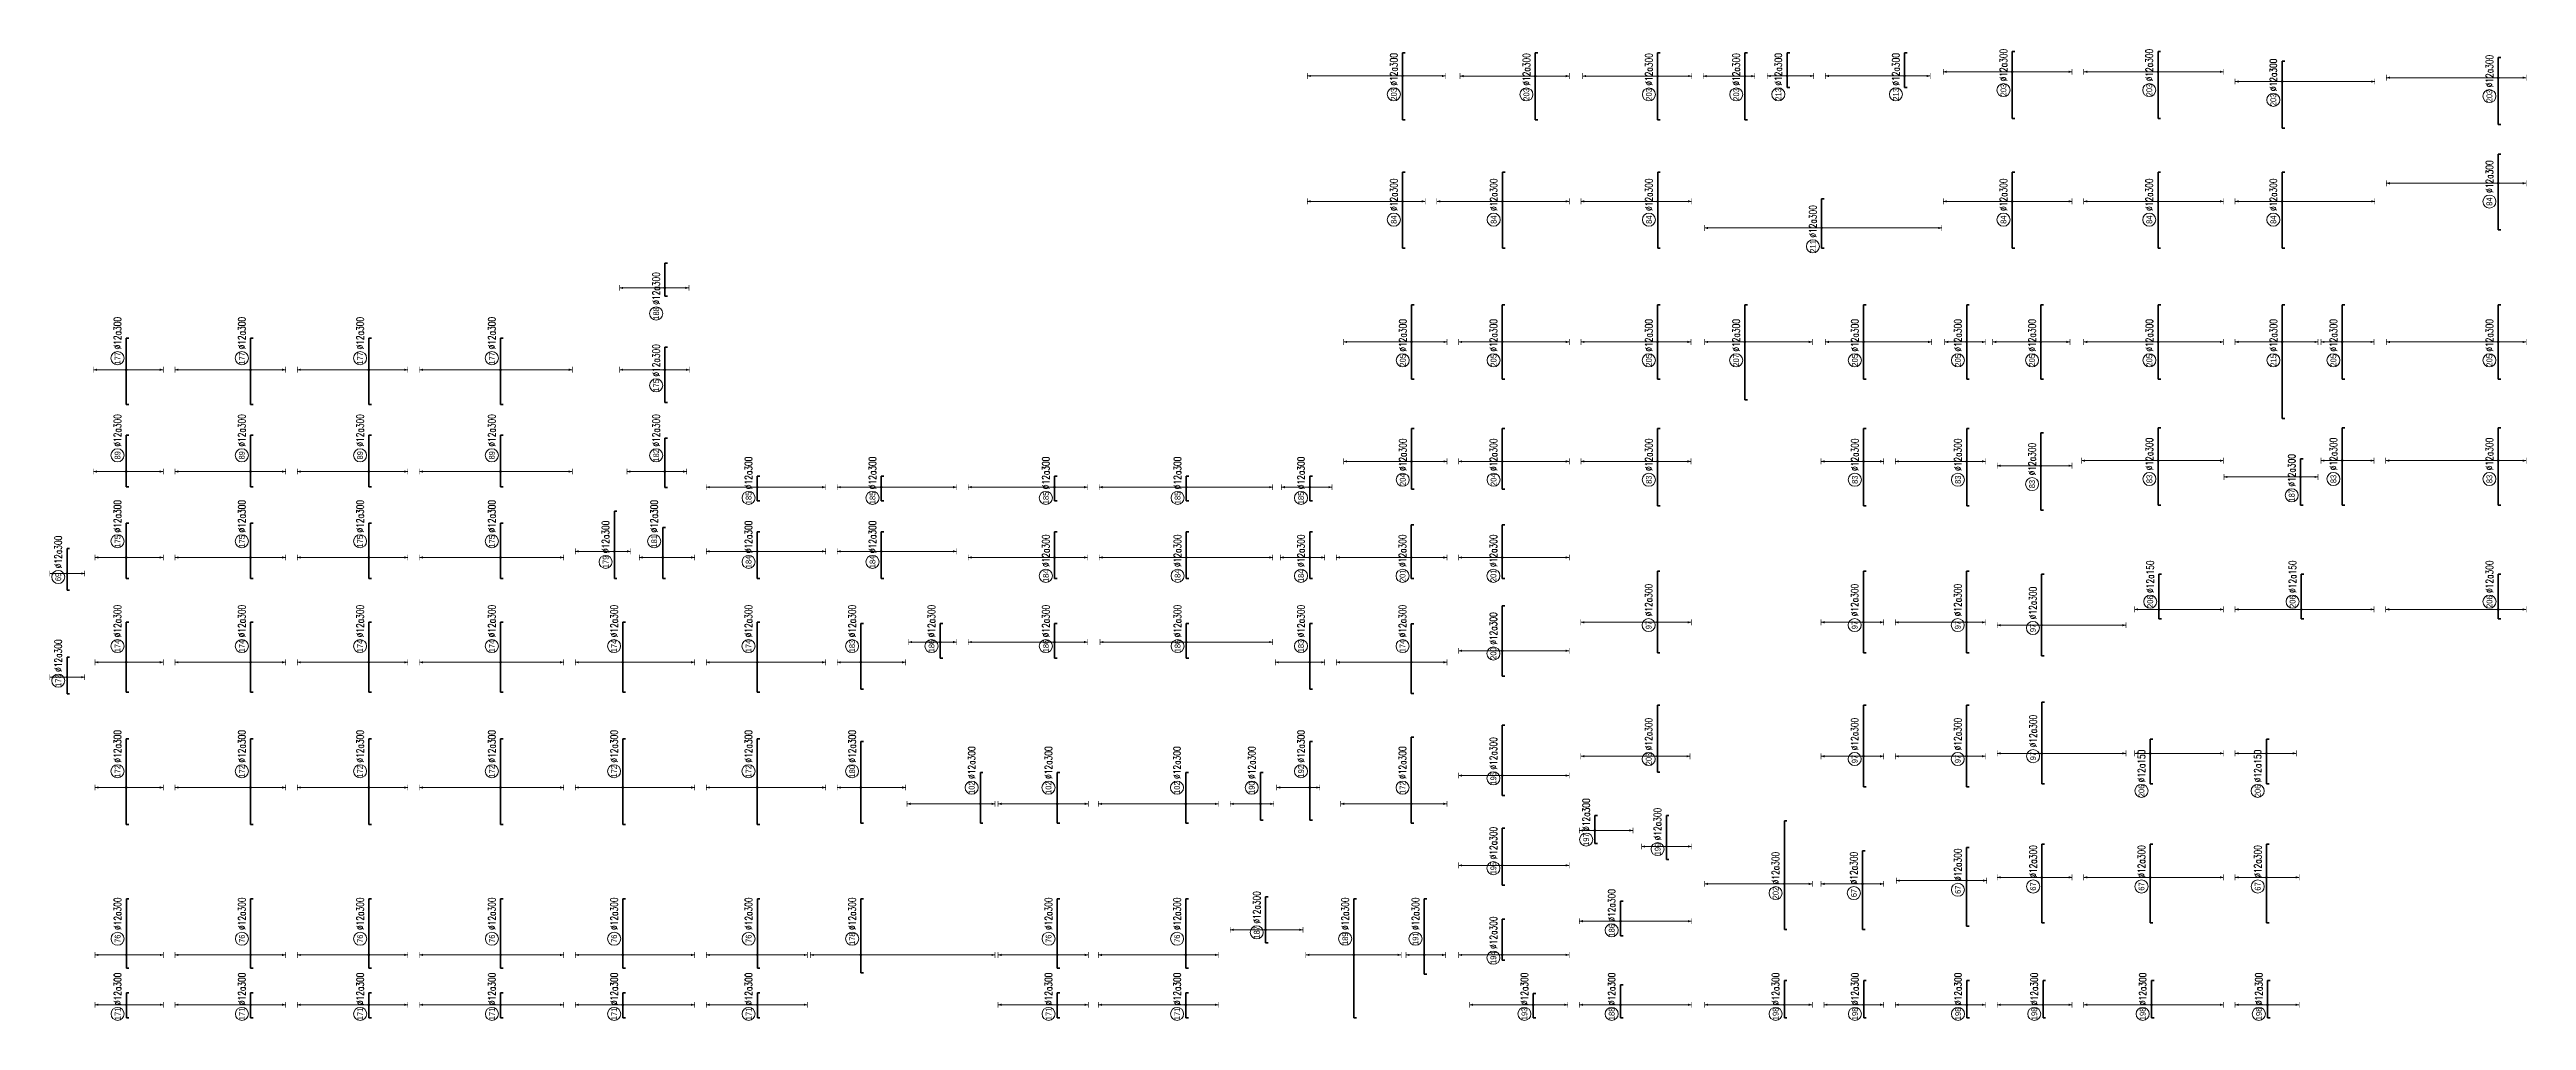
# Model space of a CAD drawing. Header units: millimetres. Extents: x -247377 to 927516, y -864259 to 155594.
# Drawn here: x 4599 to 174789, y -366150 to -299470 of the extents above; entities that cross this region are included whole.
import ezdxf
from ezdxf.enums import TextEntityAlignment as Align

# ---------------------------------------------------------------- set-up
doc = ezdxf.new("R2010")
doc.units = ezdxf.units.MM
doc.header["$MEASUREMENT"] = 0
for name, color, linetype, lineweight in [('NDC_S_DIM', 1, 'Continuous', 15), ('NDC_S_REBAR', 4, 'Continuous', 35), ('NDC_S_VN TEXT', 7, 'Continuous', 20)]:
    doc.layers.add(name, color=color, linetype=linetype, lineweight=lineweight)
doc.styles.add('ARIAL', font='arial.ttf', dxfattribs={"width": 0.8})
doc.styles.add('NDC_EN TXT', font='romans.shx', dxfattribs={"width": 0.8})

# ---------------------------------------------------------------- blocks, each defined once
blk = doc.blocks.new('*U250')
h = blk.add_hatch(color=6)
edge = h.paths.add_edge_path()
edge.add_arc((-2.99, 0), 0.3, 0, 360)
at = {"layer": 'NDC_S_DIM', "color": 8}
for q in [(-2.99, 10.79), (-2.99, -12.71)]:
    blk.add_line((-2.99, 0), q, dxfattribs=at)
for points in [[(-3.99, 10.79, 0.2, 0.2, 0), (-1.99, 10.79, 0, 0, 0)], [(-3.99, -12.71, 0.2, 0.2, 0), (-1.99, -12.71, 0, 0, 0)]]:
    blk.add_lwpolyline(points, format="xyseb", dxfattribs=at)
at = {"layer": 'NDC_S_DIM', "color": 6}
blk.add_circle((-2.99, 0), 0.3, dxfattribs=at)
at = {"layer": 'NDC_S_DIM'}
blk.add_circle((2.58, 3), 2.25, dxfattribs=at)
at = {"layer": 'NDC_S_DIM', "color": 8}
for points in [[(-3.39, 9.59), (-2.99, 10.79), (-2.59, 9.59)], [(-3.39, -11.51), (-2.99, -12.71), (-2.59, -11.51)]]:
    blk.add_solid(points, dxfattribs=at)
at = {"layer": 'NDC_S_REBAR'}
for p, q in [((0, 0), (-7.48, 0)), ((-7.48, 0), (-7.48, -0.9)), ((0, 0), (16.27, 0)), ((16.27, 0), (16.27, -0.9)), ((-7.48, -0.9), (-7.48, -0.9)), ((16.27, -0.9), (16.27, -0.9))]:
    blk.add_line(p, q, dxfattribs=at)
at = {"layer": 'NDC_S_VN TEXT', "style": 'ARIAL', "width": 0.8}
blk.add_attdef('KHT', text='', height=2, dxfattribs=at).set_placement((2.58, 3), align=Align.MIDDLE_CENTER)
at = {"layer": 'NDC_S_VN TEXT', "color": 3, "style": 'NDC_EN TXT', "width": 0.75}
blk.add_attdef('DKT', (5.58, 1.75), '', height=2.5, dxfattribs=at)
blk = doc.blocks.new('*U251')
h = blk.add_hatch(color=6)
edge = h.paths.add_edge_path()
edge.add_arc((-2.99, 0), 0.3, 0, 360)
at = {"layer": 'NDC_S_DIM', "color": 8}
for q in [(-2.99, 10.79), (-2.99, -12.71)]:
    blk.add_line((-2.99, 0), q, dxfattribs=at)
for points in [[(-3.99, 10.79, 0.2, 0.2, 0), (-1.99, 10.79, 0, 0, 0)], [(-3.99, -12.71, 0.2, 0.2, 0), (-1.99, -12.71, 0, 0, 0)]]:
    blk.add_lwpolyline(points, format="xyseb", dxfattribs=at)
at = {"layer": 'NDC_S_DIM'}
blk.add_circle((-6.13, 3), 2.25, dxfattribs=at)
at = {"layer": 'NDC_S_DIM', "color": 6}
blk.add_circle((-2.99, 0), 0.3, dxfattribs=at)
at = {"layer": 'NDC_S_DIM', "color": 8}
for points in [[(-3.39, 9.59), (-2.99, 10.79), (-2.59, 9.59)], [(-3.39, -11.51), (-2.99, -12.71), (-2.59, -11.51)]]:
    blk.add_solid(points, dxfattribs=at)
at = {"layer": 'NDC_S_REBAR'}
for p, q in [((0, 0), (-7.48, 0)), ((-7.48, 0), (-7.48, -0.9)), ((0, 0), (1.13, 0)), ((1.13, 0), (1.13, -0.9)), ((-7.48, -0.9), (-7.48, -0.9)), ((1.13, -0.9), (1.13, -0.9))]:
    blk.add_line(p, q, dxfattribs=at)
at = {"layer": 'NDC_S_VN TEXT', "style": 'ARIAL', "width": 0.8}
blk.add_attdef('KHT', text='', height=2, dxfattribs=at).set_placement((-6.13, 3), align=Align.MIDDLE_CENTER)
at = {"layer": 'NDC_S_VN TEXT', "color": 3, "style": 'NDC_EN TXT', "width": 0.75}
blk.add_attdef('DKT', (-3.13, 1.75), '', height=2.5, dxfattribs=at)
blk = doc.blocks.new('*U252')
h = blk.add_hatch(color=6)
edge = h.paths.add_edge_path()
edge.add_arc((-2.99, 0), 0.3, 0, 360)
at = {"layer": 'NDC_S_DIM', "color": 8}
for q in [(-2.99, 10.76), (-2.99, -12.71)]:
    blk.add_line((-2.99, 0), q, dxfattribs=at)
for points in [[(-3.99, 10.76, 0.2, 0.2, 0), (-1.99, 10.76, 0, 0, 0)], [(-3.99, -12.71, 0.2, 0.2, 0), (-1.99, -12.71, 0, 0, 0)]]:
    blk.add_lwpolyline(points, format="xyseb", dxfattribs=at)
at = {"layer": 'NDC_S_DIM', "color": 6}
blk.add_circle((-2.99, 0), 0.3, dxfattribs=at)
at = {"layer": 'NDC_S_DIM'}
blk.add_circle((2.58, 3), 2.25, dxfattribs=at)
at = {"layer": 'NDC_S_DIM', "color": 8}
for points in [[(-3.39, 9.56), (-2.99, 10.76), (-2.59, 9.56)], [(-3.39, -11.51), (-2.99, -12.71), (-2.59, -11.51)]]:
    blk.add_solid(points, dxfattribs=at)
at = {"layer": 'NDC_S_REBAR'}
for p, q in [((0, 0), (-15.73, 0)), ((-15.73, 0), (-15.73, -0.9)), ((0, 0), (13.77, 0)), ((13.77, 0), (13.77, -0.9)), ((-15.73, -0.9), (-15.73, -0.9)), ((13.77, -0.9), (13.77, -0.9))]:
    blk.add_line(p, q, dxfattribs=at)
at = {"layer": 'NDC_S_VN TEXT', "style": 'ARIAL', "width": 0.8}
blk.add_attdef('KHT', text='', height=2, dxfattribs=at).set_placement((2.58, 3), align=Align.MIDDLE_CENTER)
at = {"layer": 'NDC_S_VN TEXT', "color": 3, "style": 'NDC_EN TXT', "width": 0.75}
blk.add_attdef('DKT', (5.58, 1.75), '', height=2.5, dxfattribs=at)
blk = doc.blocks.new('*U253')
h = blk.add_hatch(color=6)
edge = h.paths.add_edge_path()
edge.add_arc((-2.99, 0), 0.3, 0, 360)
at = {"layer": 'NDC_S_DIM', "color": 8}
for q in [(-2.99, 10.76), (-2.99, -12.71)]:
    blk.add_line((-2.99, 0), q, dxfattribs=at)
for points in [[(-3.99, 10.76, 0.2, 0.2, 0), (-1.99, 10.76, 0, 0, 0)], [(-3.99, -12.71, 0.2, 0.2, 0), (-1.99, -12.71, 0, 0, 0)]]:
    blk.add_lwpolyline(points, format="xyseb", dxfattribs=at)
at = {"layer": 'NDC_S_DIM', "color": 6}
blk.add_circle((-2.99, 0), 0.3, dxfattribs=at)
at = {"layer": 'NDC_S_DIM'}
blk.add_circle((2.58, 3), 2.25, dxfattribs=at)
at = {"layer": 'NDC_S_DIM', "color": 8}
for points in [[(-3.39, 9.56), (-2.99, 10.76), (-2.59, 9.56)], [(-3.39, -11.51), (-2.99, -12.71), (-2.59, -11.51)]]:
    blk.add_solid(points, dxfattribs=at)
at = {"layer": 'NDC_S_REBAR'}
for p, q in [((0, 0), (-13.23, 0)), ((-13.23, 0), (-13.23, -0.9)), ((0, 0), (10.77, 0)), ((10.77, 0), (10.77, -0.9)), ((-13.23, -0.9), (-13.23, -0.9)), ((10.77, -0.9), (10.77, -0.9))]:
    blk.add_line(p, q, dxfattribs=at)
at = {"layer": 'NDC_S_VN TEXT', "style": 'ARIAL', "width": 0.8}
blk.add_attdef('KHT', text='', height=2, dxfattribs=at).set_placement((2.58, 3), align=Align.MIDDLE_CENTER)
at = {"layer": 'NDC_S_VN TEXT', "color": 3, "style": 'NDC_EN TXT', "width": 0.75}
blk.add_attdef('DKT', (5.58, 1.75), '', height=2.5, dxfattribs=at)
blk = doc.blocks.new('*U254')
h = blk.add_hatch(color=6)
edge = h.paths.add_edge_path()
edge.add_arc((-2.99, 0), 0.3, 0, 360)
at = {"layer": 'NDC_S_DIM', "color": 8}
for q in [(-2.99, 10.76), (-2.99, -12.71)]:
    blk.add_line((-2.99, 0), q, dxfattribs=at)
for points in [[(-3.99, 10.76, 0.2, 0.2, 0), (-1.99, 10.76, 0, 0, 0)], [(-3.99, -12.71, 0.2, 0.2, 0), (-1.99, -12.71, 0, 0, 0)]]:
    blk.add_lwpolyline(points, format="xyseb", dxfattribs=at)
at = {"layer": 'NDC_S_DIM', "color": 6}
blk.add_circle((-2.99, 0), 0.3, dxfattribs=at)
at = {"layer": 'NDC_S_DIM'}
blk.add_circle((2.58, 3), 2.25, dxfattribs=at)
at = {"layer": 'NDC_S_DIM', "color": 8}
for points in [[(-3.39, 9.56), (-2.99, 10.76), (-2.59, 9.56)], [(-3.39, -11.51), (-2.99, -12.71), (-2.59, -11.51)]]:
    blk.add_solid(points, dxfattribs=at)
at = {"layer": 'NDC_S_REBAR'}
for p, q in [((0, 0), (-10.23, 0)), ((-10.23, 0), (-10.23, -0.9)), ((0, 0), (8.77, 0)), ((8.77, 0), (8.77, -0.9)), ((-10.23, -0.9), (-10.23, -0.9)), ((8.77, -0.9), (8.77, -0.9))]:
    blk.add_line(p, q, dxfattribs=at)
at = {"layer": 'NDC_S_VN TEXT', "style": 'ARIAL', "width": 0.8}
blk.add_attdef('KHT', text='', height=2, dxfattribs=at).set_placement((2.58, 3), align=Align.MIDDLE_CENTER)
at = {"layer": 'NDC_S_VN TEXT', "color": 3, "style": 'NDC_EN TXT', "width": 0.75}
blk.add_attdef('DKT', (5.58, 1.75), '', height=2.5, dxfattribs=at)
blk = doc.blocks.new('*U255')
h = blk.add_hatch(color=6)
edge = h.paths.add_edge_path()
edge.add_arc((-2.99, 0), 0.3, 0, 360)
at = {"layer": 'NDC_S_DIM', "color": 8}
for q in [(-2.99, 11.26), (-2.99, -12.71)]:
    blk.add_line((-2.99, 0), q, dxfattribs=at)
for points in [[(-3.99, 11.26, 0.2, 0.2, 0), (-1.99, 11.26, 0, 0, 0)], [(-3.99, -12.71, 0.2, 0.2, 0), (-1.99, -12.71, 0, 0, 0)]]:
    blk.add_lwpolyline(points, format="xyseb", dxfattribs=at)
at = {"layer": 'NDC_S_DIM', "color": 6}
blk.add_circle((-2.99, 0), 0.3, dxfattribs=at)
at = {"layer": 'NDC_S_DIM'}
blk.add_circle((2.58, 3), 2.25, dxfattribs=at)
at = {"layer": 'NDC_S_DIM', "color": 8}
for points in [[(-3.39, 10.06), (-2.99, 11.26), (-2.59, 10.06)], [(-3.39, -11.51), (-2.99, -12.71), (-2.59, -11.51)]]:
    blk.add_solid(points, dxfattribs=at)
at = {"layer": 'NDC_S_REBAR'}
for p, q in [((0, 0), (-8.23, 0)), ((-8.23, 0), (-8.23, -0.9)), ((0, 0), (9.52, 0)), ((9.52, 0), (9.52, -0.9)), ((-8.23, -0.9), (-8.23, -0.9)), ((9.52, -0.9), (9.52, -0.9))]:
    blk.add_line(p, q, dxfattribs=at)
at = {"layer": 'NDC_S_VN TEXT', "style": 'ARIAL', "width": 0.8}
blk.add_attdef('KHT', text='', height=2, dxfattribs=at).set_placement((2.58, 3), align=Align.MIDDLE_CENTER)
at = {"layer": 'NDC_S_VN TEXT', "color": 3, "style": 'NDC_EN TXT', "width": 0.75}
blk.add_attdef('DKT', (5.58, 1.75), '', height=2.5, dxfattribs=at)
blk = doc.blocks.new('*U256')
h = blk.add_hatch(color=6)
edge = h.paths.add_edge_path()
edge.add_arc((-1.38, 0), 0.3, 0, 360)
at = {"layer": 'NDC_S_DIM', "color": 8}
for q in [(-1.38, 11.26), (-1.38, -12.71)]:
    blk.add_line((-1.38, 0), q, dxfattribs=at)
for points in [[(-2.38, 11.26, 0.2, 0.2, 0), (-0.38, 11.26, 0, 0, 0)], [(-2.38, -12.71, 0.2, 0.2, 0), (-0.38, -12.71, 0, 0, 0)]]:
    blk.add_lwpolyline(points, format="xyseb", dxfattribs=at)
at = {"layer": 'NDC_S_DIM', "color": 6}
blk.add_circle((-1.38, 0), 0.3, dxfattribs=at)
at = {"layer": 'NDC_S_DIM'}
blk.add_circle((2.58, 3), 2.25, dxfattribs=at)
at = {"layer": 'NDC_S_DIM', "color": 8}
for points in [[(-1.78, 10.06), (-1.38, 11.26), (-0.98, 10.06)], [(-1.78, -11.51), (-1.38, -12.71), (-0.98, -11.51)]]:
    blk.add_solid(points, dxfattribs=at)
at = {"layer": 'NDC_S_REBAR'}
for p, q in [((0, 0), (-13.33, 0)), ((-13.33, 0), (-13.33, -0.9)), ((0, 0), (9.52, 0)), ((9.52, 0), (9.52, -0.9)), ((-13.33, -0.9), (-13.33, -0.9)), ((9.52, -0.9), (9.52, -0.9))]:
    blk.add_line(p, q, dxfattribs=at)
at = {"layer": 'NDC_S_VN TEXT', "style": 'ARIAL', "width": 0.8}
blk.add_attdef('KHT', text='', height=2, dxfattribs=at).set_placement((2.58, 3), align=Align.MIDDLE_CENTER)
at = {"layer": 'NDC_S_VN TEXT', "color": 3, "style": 'NDC_EN TXT', "width": 0.75}
blk.add_attdef('DKT', (5.58, 1.75), '', height=2.5, dxfattribs=at)
blk = doc.blocks.new('*U880')
h = blk.add_hatch(color=6)
edge = h.paths.add_edge_path()
edge.add_arc((-2.99, 0), 0.3, 0, 360)
at = {"layer": 'NDC_S_DIM', "color": 8}
for q in [(-2.99, 5.9), (-2.99, -6.1)]:
    blk.add_line((-2.99, 0), q, dxfattribs=at)
for points in [[(-3.99, 5.9, 0.2, 0.2, 0), (-1.99, 5.9, 0, 0, 0)], [(-3.99, -6.1, 0.2, 0.2, 0), (-1.99, -6.1, 0, 0, 0)]]:
    blk.add_lwpolyline(points, format="xyseb", dxfattribs=at)
at = {"layer": 'NDC_S_DIM'}
blk.add_circle((-4.18, 3), 2.25, dxfattribs=at)
at = {"layer": 'NDC_S_DIM', "color": 6}
blk.add_circle((-2.99, 0), 0.3, dxfattribs=at)
at = {"layer": 'NDC_S_DIM', "color": 8}
for points in [[(-3.39, 4.7), (-2.99, 5.9), (-2.59, 4.7)], [(-3.39, -4.9), (-2.99, -6.1), (-2.59, -4.9)]]:
    blk.add_solid(points, dxfattribs=at)
at = {"layer": 'NDC_S_REBAR'}
for p, q in [((0, 0), (-8.72, 0)), ((-8.72, 0), (-8.72, -0.9)), ((0, 0), (3.88, 0)), ((3.88, 0), (3.88, -0.9)), ((-8.72, -0.9), (-8.72, -0.9)), ((3.88, -0.9), (3.88, -0.9))]:
    blk.add_line(p, q, dxfattribs=at)
at = {"layer": 'NDC_S_VN TEXT', "style": 'ARIAL', "width": 0.8}
blk.add_attdef('KHT', text='', height=2, dxfattribs=at).set_placement((-4.18, 3), align=Align.MIDDLE_CENTER)
at = {"layer": 'NDC_S_VN TEXT', "color": 3, "style": 'NDC_EN TXT', "width": 0.75}
blk.add_attdef('DKT', (-1.18, 1.75), '', height=2.5, dxfattribs=at)
blk = doc.blocks.new('*U881')
h = blk.add_hatch(color=6)
edge = h.paths.add_edge_path()
edge.add_arc((-2.99, 0), 0.3, 0, 360)
at = {"layer": 'NDC_S_DIM', "color": 8}
for q in [(-2.99, 5.9), (-2.99, -6.1)]:
    blk.add_line((-2.99, 0), q, dxfattribs=at)
for points in [[(-3.99, 5.9, 0.2, 0.2, 0), (-1.99, 5.9, 0, 0, 0)], [(-3.99, -6.1, 0.2, 0.2, 0), (-1.99, -6.1, 0, 0, 0)]]:
    blk.add_lwpolyline(points, format="xyseb", dxfattribs=at)
at = {"layer": 'NDC_S_DIM'}
blk.add_circle((-4.18, 3), 2.25, dxfattribs=at)
at = {"layer": 'NDC_S_DIM', "color": 6}
blk.add_circle((-2.99, 0), 0.3, dxfattribs=at)
at = {"layer": 'NDC_S_DIM', "color": 8}
for points in [[(-3.39, 4.7), (-2.99, 5.9), (-2.59, 4.7)], [(-3.39, -4.9), (-2.99, -6.1), (-2.59, -4.9)]]:
    blk.add_solid(points, dxfattribs=at)
at = {"layer": 'NDC_S_REBAR'}
for p, q in [((0, 0), (-8.72, 0)), ((-8.72, 0), (-8.72, -0.9)), ((0, 0), (5.63, 0)), ((5.63, 0), (5.63, -0.9)), ((-8.72, -0.9), (-8.72, -0.9)), ((5.63, -0.9), (5.63, -0.9))]:
    blk.add_line(p, q, dxfattribs=at)
at = {"layer": 'NDC_S_VN TEXT', "style": 'ARIAL', "width": 0.8}
blk.add_attdef('KHT', text='', height=2, dxfattribs=at).set_placement((-4.18, 3), align=Align.MIDDLE_CENTER)
at = {"layer": 'NDC_S_VN TEXT', "color": 3, "style": 'NDC_EN TXT', "width": 0.75}
blk.add_attdef('DKT', (-1.18, 1.75), '', height=2.5, dxfattribs=at)
blk = doc.blocks.new('*U262')
h = blk.add_hatch(color=6)
edge = h.paths.add_edge_path()
edge.add_arc((-2.99, 0), 0.3, 0, 360)
at = {"layer": 'NDC_S_DIM', "color": 8}
for q in [(-2.99, 25.99), (-2.99, -12.01)]:
    blk.add_line((-2.99, 0), q, dxfattribs=at)
for points in [[(-3.99, 25.99, 0.2, 0.2, 0), (-1.99, 25.99, 0, 0, 0)], [(-3.99, -12.01, 0.2, 0.2, 0), (-1.99, -12.01, 0, 0, 0)]]:
    blk.add_lwpolyline(points, format="xyseb", dxfattribs=at)
at = {"layer": 'NDC_S_DIM', "color": 6}
blk.add_circle((-2.99, 0), 0.3, dxfattribs=at)
at = {"layer": 'NDC_S_DIM'}
blk.add_circle((2.58, 3), 2.25, dxfattribs=at)
at = {"layer": 'NDC_S_DIM', "color": 8}
for points in [[(-3.39, 24.79), (-2.99, 25.99), (-2.59, 24.79)], [(-3.39, -10.81), (-2.99, -12.01), (-2.59, -10.81)]]:
    blk.add_solid(points, dxfattribs=at)
at = {"layer": 'NDC_S_REBAR'}
for p, q in [((0, 0), (-7.48, 0)), ((-7.48, 0), (-7.48, -0.9)), ((0, 0), (16.27, 0)), ((16.27, 0), (16.27, -0.9)), ((-7.48, -0.9), (-7.48, -0.9)), ((16.27, -0.9), (16.27, -0.9))]:
    blk.add_line(p, q, dxfattribs=at)
at = {"layer": 'NDC_S_VN TEXT', "style": 'ARIAL', "width": 0.8}
blk.add_attdef('KHT', text='', height=2, dxfattribs=at).set_placement((2.58, 3), align=Align.MIDDLE_CENTER)
at = {"layer": 'NDC_S_VN TEXT', "color": 3, "style": 'NDC_EN TXT', "width": 0.75}
blk.add_attdef('DKT', (5.58, 1.75), '', height=2.5, dxfattribs=at)
blk = doc.blocks.new('*U263')
h = blk.add_hatch(color=6)
edge = h.paths.add_edge_path()
edge.add_arc((-2.99, 0), 0.3, 0, 360)
at = {"layer": 'NDC_S_DIM', "color": 8}
for q in [(-2.99, 25.99), (-2.99, -12.01)]:
    blk.add_line((-2.99, 0), q, dxfattribs=at)
for points in [[(-3.99, 25.99, 0.2, 0.2, 0), (-1.99, 25.99, 0, 0, 0)], [(-3.99, -12.01, 0.2, 0.2, 0), (-1.99, -12.01, 0, 0, 0)]]:
    blk.add_lwpolyline(points, format="xyseb", dxfattribs=at)
at = {"layer": 'NDC_S_DIM'}
blk.add_circle((-6.13, 3), 2.25, dxfattribs=at)
at = {"layer": 'NDC_S_DIM', "color": 6}
blk.add_circle((-2.99, 0), 0.3, dxfattribs=at)
at = {"layer": 'NDC_S_DIM', "color": 8}
for points in [[(-3.39, 24.79), (-2.99, 25.99), (-2.59, 24.79)], [(-3.39, -10.81), (-2.99, -12.01), (-2.59, -10.81)]]:
    blk.add_solid(points, dxfattribs=at)
at = {"layer": 'NDC_S_REBAR'}
for p, q in [((0, 0), (-7.48, 0)), ((-7.48, 0), (-7.48, -0.9)), ((0, 0), (1.13, 0)), ((1.13, 0), (1.13, -0.9)), ((-7.48, -0.9), (-7.48, -0.9)), ((1.13, -0.9), (1.13, -0.9))]:
    blk.add_line(p, q, dxfattribs=at)
at = {"layer": 'NDC_S_VN TEXT', "style": 'ARIAL', "width": 0.8}
blk.add_attdef('KHT', text='', height=2, dxfattribs=at).set_placement((-6.13, 3), align=Align.MIDDLE_CENTER)
at = {"layer": 'NDC_S_VN TEXT', "color": 3, "style": 'NDC_EN TXT', "width": 0.75}
blk.add_attdef('DKT', (-3.13, 1.75), '', height=2.5, dxfattribs=at)
blk = doc.blocks.new('*U261')
h = blk.add_hatch(color=6)
edge = h.paths.add_edge_path()
edge.add_arc((-2.99, 0), 0.3, 0, 360)
at = {"layer": 'NDC_S_DIM', "color": 8}
for q in [(-2.99, 25.96), (-2.99, -12.04)]:
    blk.add_line((-2.99, 0), q, dxfattribs=at)
for points in [[(-3.99, 25.96, 0.2, 0.2, 0), (-1.99, 25.96, 0, 0, 0)], [(-3.99, -12.04, 0.2, 0.2, 0), (-1.99, -12.04, 0, 0, 0)]]:
    blk.add_lwpolyline(points, format="xyseb", dxfattribs=at)
at = {"layer": 'NDC_S_DIM', "color": 6}
blk.add_circle((-2.99, 0), 0.3, dxfattribs=at)
at = {"layer": 'NDC_S_DIM'}
blk.add_circle((2.58, 3), 2.25, dxfattribs=at)
at = {"layer": 'NDC_S_DIM', "color": 8}
for points in [[(-3.39, 24.76), (-2.99, 25.96), (-2.59, 24.76)], [(-3.39, -10.84), (-2.99, -12.04), (-2.59, -10.84)]]:
    blk.add_solid(points, dxfattribs=at)
at = {"layer": 'NDC_S_REBAR'}
for p, q in [((0, 0), (-15.73, 0)), ((-15.73, 0), (-15.73, -0.9)), ((0, 0), (13.78, 0)), ((13.78, 0), (13.78, -0.9)), ((-15.73, -0.9), (-15.73, -0.9)), ((13.78, -0.9), (13.78, -0.9))]:
    blk.add_line(p, q, dxfattribs=at)
at = {"layer": 'NDC_S_VN TEXT', "style": 'ARIAL', "width": 0.8}
blk.add_attdef('KHT', text='', height=2, dxfattribs=at).set_placement((2.58, 3), align=Align.MIDDLE_CENTER)
at = {"layer": 'NDC_S_VN TEXT', "color": 3, "style": 'NDC_EN TXT', "width": 0.75}
blk.add_attdef('DKT', (5.58, 1.75), '', height=2.5, dxfattribs=at)
blk = doc.blocks.new('*U260')
h = blk.add_hatch(color=6)
edge = h.paths.add_edge_path()
edge.add_arc((-2.99, 0), 0.3, 0, 360)
at = {"layer": 'NDC_S_DIM', "color": 8}
for q in [(-2.99, 25.96), (-2.99, -12.04)]:
    blk.add_line((-2.99, 0), q, dxfattribs=at)
for points in [[(-3.99, 25.96, 0.2, 0.2, 0), (-1.99, 25.96, 0, 0, 0)], [(-3.99, -12.04, 0.2, 0.2, 0), (-1.99, -12.04, 0, 0, 0)]]:
    blk.add_lwpolyline(points, format="xyseb", dxfattribs=at)
at = {"layer": 'NDC_S_DIM', "color": 6}
blk.add_circle((-2.99, 0), 0.3, dxfattribs=at)
at = {"layer": 'NDC_S_DIM'}
blk.add_circle((2.58, 3), 2.25, dxfattribs=at)
at = {"layer": 'NDC_S_DIM', "color": 8}
for points in [[(-3.39, 24.76), (-2.99, 25.96), (-2.59, 24.76)], [(-3.39, -10.84), (-2.99, -12.04), (-2.59, -10.84)]]:
    blk.add_solid(points, dxfattribs=at)
at = {"layer": 'NDC_S_REBAR'}
for p, q in [((0, 0), (-13.23, 0)), ((-13.23, 0), (-13.23, -0.9)), ((0, 0), (10.77, 0)), ((10.77, 0), (10.77, -0.9)), ((-13.23, -0.9), (-13.23, -0.9)), ((10.77, -0.9), (10.77, -0.9))]:
    blk.add_line(p, q, dxfattribs=at)
at = {"layer": 'NDC_S_VN TEXT', "style": 'ARIAL', "width": 0.8}
blk.add_attdef('KHT', text='', height=2, dxfattribs=at).set_placement((2.58, 3), align=Align.MIDDLE_CENTER)
at = {"layer": 'NDC_S_VN TEXT', "color": 3, "style": 'NDC_EN TXT', "width": 0.75}
blk.add_attdef('DKT', (5.58, 1.75), '', height=2.5, dxfattribs=at)
blk = doc.blocks.new('*U259')
h = blk.add_hatch(color=6)
edge = h.paths.add_edge_path()
edge.add_arc((-2.99, 0), 0.3, 0, 360)
at = {"layer": 'NDC_S_DIM', "color": 8}
for q in [(-2.99, 25.96), (-2.99, -12.04)]:
    blk.add_line((-2.99, 0), q, dxfattribs=at)
for points in [[(-3.99, 25.96, 0.2, 0.2, 0), (-1.99, 25.96, 0, 0, 0)], [(-3.99, -12.04, 0.2, 0.2, 0), (-1.99, -12.04, 0, 0, 0)]]:
    blk.add_lwpolyline(points, format="xyseb", dxfattribs=at)
at = {"layer": 'NDC_S_DIM', "color": 6}
blk.add_circle((-2.99, 0), 0.3, dxfattribs=at)
at = {"layer": 'NDC_S_DIM'}
blk.add_circle((2.58, 3), 2.25, dxfattribs=at)
at = {"layer": 'NDC_S_DIM', "color": 8}
for points in [[(-3.39, 24.76), (-2.99, 25.96), (-2.59, 24.76)], [(-3.39, -10.84), (-2.99, -12.04), (-2.59, -10.84)]]:
    blk.add_solid(points, dxfattribs=at)
at = {"layer": 'NDC_S_REBAR'}
for p, q in [((0, 0), (-10.23, 0)), ((-10.23, 0), (-10.23, -0.9)), ((0, 0), (8.77, 0)), ((8.77, 0), (8.77, -0.9)), ((-10.23, -0.9), (-10.23, -0.9)), ((8.77, -0.9), (8.77, -0.9))]:
    blk.add_line(p, q, dxfattribs=at)
at = {"layer": 'NDC_S_VN TEXT', "style": 'ARIAL', "width": 0.8}
blk.add_attdef('KHT', text='', height=2, dxfattribs=at).set_placement((2.58, 3), align=Align.MIDDLE_CENTER)
at = {"layer": 'NDC_S_VN TEXT', "color": 3, "style": 'NDC_EN TXT', "width": 0.75}
blk.add_attdef('DKT', (5.58, 1.75), '', height=2.5, dxfattribs=at)
blk = doc.blocks.new('*U258')
h = blk.add_hatch(color=6)
edge = h.paths.add_edge_path()
edge.add_arc((-2.99, 0), 0.3, 0, 360)
at = {"layer": 'NDC_S_DIM', "color": 8}
for q in [(-2.99, 25.96), (-2.99, -12.04)]:
    blk.add_line((-2.99, 0), q, dxfattribs=at)
for points in [[(-3.99, 25.96, 0.2, 0.2, 0), (-1.99, 25.96, 0, 0, 0)], [(-3.99, -12.04, 0.2, 0.2, 0), (-1.99, -12.04, 0, 0, 0)]]:
    blk.add_lwpolyline(points, format="xyseb", dxfattribs=at)
at = {"layer": 'NDC_S_DIM', "color": 6}
blk.add_circle((-2.99, 0), 0.3, dxfattribs=at)
at = {"layer": 'NDC_S_DIM'}
blk.add_circle((2.58, 3), 2.25, dxfattribs=at)
at = {"layer": 'NDC_S_DIM', "color": 8}
for points in [[(-3.39, 24.76), (-2.99, 25.96), (-2.59, 24.76)], [(-3.39, -10.84), (-2.99, -12.04), (-2.59, -10.84)]]:
    blk.add_solid(points, dxfattribs=at)
at = {"layer": 'NDC_S_REBAR'}
for p, q in [((0, 0), (-8.23, 0)), ((-8.23, 0), (-8.23, -0.9)), ((0, 0), (9.52, 0)), ((9.52, 0), (9.52, -0.9)), ((-8.23, -0.9), (-8.23, -0.9)), ((9.52, -0.9), (9.52, -0.9))]:
    blk.add_line(p, q, dxfattribs=at)
at = {"layer": 'NDC_S_VN TEXT', "style": 'ARIAL', "width": 0.8}
blk.add_attdef('KHT', text='', height=2, dxfattribs=at).set_placement((2.58, 3), align=Align.MIDDLE_CENTER)
at = {"layer": 'NDC_S_VN TEXT', "color": 3, "style": 'NDC_EN TXT', "width": 0.75}
blk.add_attdef('DKT', (5.58, 1.75), '', height=2.5, dxfattribs=at)
blk = doc.blocks.new('*U257')
h = blk.add_hatch(color=6)
edge = h.paths.add_edge_path()
edge.add_arc((-1.38, 0), 0.3, 0, 360)
at = {"layer": 'NDC_S_DIM', "color": 8}
for q in [(-1.38, 25.96), (-1.38, -12.04)]:
    blk.add_line((-1.38, 0), q, dxfattribs=at)
for points in [[(-2.38, 25.96, 0.2, 0.2, 0), (-0.38, 25.96, 0, 0, 0)], [(-2.38, -12.04, 0.2, 0.2, 0), (-0.38, -12.04, 0, 0, 0)]]:
    blk.add_lwpolyline(points, format="xyseb", dxfattribs=at)
at = {"layer": 'NDC_S_DIM', "color": 6}
blk.add_circle((-1.38, 0), 0.3, dxfattribs=at)
at = {"layer": 'NDC_S_DIM'}
blk.add_circle((2.58, 3), 2.25, dxfattribs=at)
at = {"layer": 'NDC_S_DIM', "color": 8}
for points in [[(-1.78, 24.76), (-1.38, 25.96), (-0.98, 24.76)], [(-1.78, -10.84), (-1.38, -12.04), (-0.98, -10.84)]]:
    blk.add_solid(points, dxfattribs=at)
at = {"layer": 'NDC_S_REBAR'}
for p, q in [((0, 0), (-13.33, 0)), ((-13.33, 0), (-13.33, -0.9)), ((0, 0), (9.52, 0)), ((9.52, 0), (9.52, -0.9)), ((-13.33, -0.9), (-13.33, -0.9)), ((9.52, -0.9), (9.52, -0.9))]:
    blk.add_line(p, q, dxfattribs=at)
at = {"layer": 'NDC_S_VN TEXT', "style": 'ARIAL', "width": 0.8}
blk.add_attdef('KHT', text='', height=2, dxfattribs=at).set_placement((2.58, 3), align=Align.MIDDLE_CENTER)
at = {"layer": 'NDC_S_VN TEXT', "color": 3, "style": 'NDC_EN TXT', "width": 0.75}
blk.add_attdef('DKT', (5.58, 1.75), '', height=2.5, dxfattribs=at)
blk = doc.blocks.new('*U265')
h = blk.add_hatch(color=6)
edge = h.paths.add_edge_path()
edge.add_arc((-2.99, 0), 0.3, 0, 360)
at = {"layer": 'NDC_S_DIM', "color": 8}
for q in [(-2.99, 24.61), (-2.99, -13.39)]:
    blk.add_line((-2.99, 0), q, dxfattribs=at)
for points in [[(-3.99, 24.61, 0.2, 0.2, 0), (-1.99, 24.61, 0, 0, 0)], [(-3.99, -13.39, 0.2, 0.2, 0), (-1.99, -13.39, 0, 0, 0)]]:
    blk.add_lwpolyline(points, format="xyseb", dxfattribs=at)
at = {"layer": 'NDC_S_DIM', "color": 6}
blk.add_circle((-2.99, 0), 0.3, dxfattribs=at)
at = {"layer": 'NDC_S_DIM'}
blk.add_circle((2.58, 3), 2.25, dxfattribs=at)
at = {"layer": 'NDC_S_DIM', "color": 8}
for points in [[(-3.39, 23.41), (-2.99, 24.61), (-2.59, 23.41)], [(-3.39, -12.19), (-2.99, -13.39), (-2.59, -12.19)]]:
    blk.add_solid(points, dxfattribs=at)
at = {"layer": 'NDC_S_REBAR'}
for p, q in [((0, 0), (-7.48, 0)), ((-7.48, 0), (-7.48, -0.9)), ((0, 0), (16.27, 0)), ((16.27, 0), (16.27, -0.9)), ((-7.48, -0.9), (-7.48, -0.9)), ((16.27, -0.9), (16.27, -0.9))]:
    blk.add_line(p, q, dxfattribs=at)
at = {"layer": 'NDC_S_VN TEXT', "style": 'ARIAL', "width": 0.8}
blk.add_attdef('KHT', text='', height=2, dxfattribs=at).set_placement((2.58, 3), align=Align.MIDDLE_CENTER)
at = {"layer": 'NDC_S_VN TEXT', "color": 3, "style": 'NDC_EN TXT', "width": 0.75}
blk.add_attdef('DKT', (5.58, 1.75), '', height=2.5, dxfattribs=at)
blk = doc.blocks.new('*U264')
h = blk.add_hatch(color=6)
edge = h.paths.add_edge_path()
edge.add_arc((-2.99, 0), 0.3, 0, 360)
at = {"layer": 'NDC_S_DIM', "color": 8}
for q in [(-2.99, 24.61), (-2.99, -13.39)]:
    blk.add_line((-2.99, 0), q, dxfattribs=at)
for points in [[(-3.99, 24.61, 0.2, 0.2, 0), (-1.99, 24.61, 0, 0, 0)], [(-3.99, -13.39, 0.2, 0.2, 0), (-1.99, -13.39, 0, 0, 0)]]:
    blk.add_lwpolyline(points, format="xyseb", dxfattribs=at)
at = {"layer": 'NDC_S_DIM'}
blk.add_circle((-6.13, 3), 2.25, dxfattribs=at)
at = {"layer": 'NDC_S_DIM', "color": 6}
blk.add_circle((-2.99, 0), 0.3, dxfattribs=at)
at = {"layer": 'NDC_S_DIM', "color": 8}
for points in [[(-3.39, 23.41), (-2.99, 24.61), (-2.59, 23.41)], [(-3.39, -12.19), (-2.99, -13.39), (-2.59, -12.19)]]:
    blk.add_solid(points, dxfattribs=at)
at = {"layer": 'NDC_S_REBAR'}
for p, q in [((0, 0), (-7.48, 0)), ((-7.48, 0), (-7.48, -0.9)), ((0, 0), (1.13, 0)), ((1.13, 0), (1.13, -0.9)), ((-7.48, -0.9), (-7.48, -0.9)), ((1.13, -0.9), (1.13, -0.9))]:
    blk.add_line(p, q, dxfattribs=at)
at = {"layer": 'NDC_S_VN TEXT', "style": 'ARIAL', "width": 0.8}
blk.add_attdef('KHT', text='', height=2, dxfattribs=at).set_placement((-6.13, 3), align=Align.MIDDLE_CENTER)
at = {"layer": 'NDC_S_VN TEXT', "color": 3, "style": 'NDC_EN TXT', "width": 0.75}
blk.add_attdef('DKT', (-3.13, 1.75), '', height=2.5, dxfattribs=at)
blk = doc.blocks.new('*U266')
h = blk.add_hatch(color=6)
edge = h.paths.add_edge_path()
edge.add_arc((-2.99, 0), 0.3, 0, 360)
at = {"layer": 'NDC_S_DIM', "color": 8}
for q in [(-2.99, 24.58), (-2.99, -13.42)]:
    blk.add_line((-2.99, 0), q, dxfattribs=at)
for points in [[(-3.99, 24.58, 0.2, 0.2, 0), (-1.99, 24.58, 0, 0, 0)], [(-3.99, -13.42, 0.2, 0.2, 0), (-1.99, -13.42, 0, 0, 0)]]:
    blk.add_lwpolyline(points, format="xyseb", dxfattribs=at)
at = {"layer": 'NDC_S_DIM', "color": 6}
blk.add_circle((-2.99, 0), 0.3, dxfattribs=at)
at = {"layer": 'NDC_S_DIM'}
blk.add_circle((2.58, 3), 2.25, dxfattribs=at)
at = {"layer": 'NDC_S_DIM', "color": 8}
for points in [[(-3.39, 23.38), (-2.99, 24.58), (-2.59, 23.38)], [(-3.39, -12.22), (-2.99, -13.42), (-2.59, -12.22)]]:
    blk.add_solid(points, dxfattribs=at)
at = {"layer": 'NDC_S_REBAR'}
for p, q in [((0, 0), (-15.73, 0)), ((-15.73, 0), (-15.73, -0.9)), ((0, 0), (13.78, 0)), ((13.78, 0), (13.78, -0.9)), ((-15.73, -0.9), (-15.73, -0.9)), ((13.78, -0.9), (13.78, -0.9))]:
    blk.add_line(p, q, dxfattribs=at)
at = {"layer": 'NDC_S_VN TEXT', "style": 'ARIAL', "width": 0.8}
blk.add_attdef('KHT', text='', height=2, dxfattribs=at).set_placement((2.58, 3), align=Align.MIDDLE_CENTER)
at = {"layer": 'NDC_S_VN TEXT', "color": 3, "style": 'NDC_EN TXT', "width": 0.75}
blk.add_attdef('DKT', (5.58, 1.75), '', height=2.5, dxfattribs=at)
blk = doc.blocks.new('*U267')
h = blk.add_hatch(color=6)
edge = h.paths.add_edge_path()
edge.add_arc((-2.99, 0), 0.3, 0, 360)
at = {"layer": 'NDC_S_DIM', "color": 8}
for q in [(-2.99, 24.58), (-2.99, -13.42)]:
    blk.add_line((-2.99, 0), q, dxfattribs=at)
for points in [[(-3.99, 24.58, 0.2, 0.2, 0), (-1.99, 24.58, 0, 0, 0)], [(-3.99, -13.42, 0.2, 0.2, 0), (-1.99, -13.42, 0, 0, 0)]]:
    blk.add_lwpolyline(points, format="xyseb", dxfattribs=at)
at = {"layer": 'NDC_S_DIM', "color": 6}
blk.add_circle((-2.99, 0), 0.3, dxfattribs=at)
at = {"layer": 'NDC_S_DIM'}
blk.add_circle((2.58, 3), 2.25, dxfattribs=at)
at = {"layer": 'NDC_S_DIM', "color": 8}
for points in [[(-3.39, 23.38), (-2.99, 24.58), (-2.59, 23.38)], [(-3.39, -12.22), (-2.99, -13.42), (-2.59, -12.22)]]:
    blk.add_solid(points, dxfattribs=at)
at = {"layer": 'NDC_S_REBAR'}
for p, q in [((0, 0), (-13.23, 0)), ((-13.23, 0), (-13.23, -0.9)), ((0, 0), (10.77, 0)), ((10.77, 0), (10.77, -0.9)), ((-13.23, -0.9), (-13.23, -0.9)), ((10.77, -0.9), (10.77, -0.9))]:
    blk.add_line(p, q, dxfattribs=at)
at = {"layer": 'NDC_S_VN TEXT', "style": 'ARIAL', "width": 0.8}
blk.add_attdef('KHT', text='', height=2, dxfattribs=at).set_placement((2.58, 3), align=Align.MIDDLE_CENTER)
at = {"layer": 'NDC_S_VN TEXT', "color": 3, "style": 'NDC_EN TXT', "width": 0.75}
blk.add_attdef('DKT', (5.58, 1.75), '', height=2.5, dxfattribs=at)
blk = doc.blocks.new('*U268')
h = blk.add_hatch(color=6)
edge = h.paths.add_edge_path()
edge.add_arc((-2.99, 0), 0.3, 0, 360)
at = {"layer": 'NDC_S_DIM', "color": 8}
for q in [(-2.99, 24.58), (-2.99, -13.42)]:
    blk.add_line((-2.99, 0), q, dxfattribs=at)
for points in [[(-3.99, 24.58, 0.2, 0.2, 0), (-1.99, 24.58, 0, 0, 0)], [(-3.99, -13.42, 0.2, 0.2, 0), (-1.99, -13.42, 0, 0, 0)]]:
    blk.add_lwpolyline(points, format="xyseb", dxfattribs=at)
at = {"layer": 'NDC_S_DIM', "color": 6}
blk.add_circle((-2.99, 0), 0.3, dxfattribs=at)
at = {"layer": 'NDC_S_DIM'}
blk.add_circle((2.58, 3), 2.25, dxfattribs=at)
at = {"layer": 'NDC_S_DIM', "color": 8}
for points in [[(-3.39, 23.38), (-2.99, 24.58), (-2.59, 23.38)], [(-3.39, -12.22), (-2.99, -13.42), (-2.59, -12.22)]]:
    blk.add_solid(points, dxfattribs=at)
at = {"layer": 'NDC_S_REBAR'}
for p, q in [((0, 0), (-10.23, 0)), ((-10.23, 0), (-10.23, -0.9)), ((0, 0), (8.77, 0)), ((8.77, 0), (8.77, -0.9)), ((-10.23, -0.9), (-10.23, -0.9)), ((8.77, -0.9), (8.77, -0.9))]:
    blk.add_line(p, q, dxfattribs=at)
at = {"layer": 'NDC_S_VN TEXT', "style": 'ARIAL', "width": 0.8}
blk.add_attdef('KHT', text='', height=2, dxfattribs=at).set_placement((2.58, 3), align=Align.MIDDLE_CENTER)
at = {"layer": 'NDC_S_VN TEXT', "color": 3, "style": 'NDC_EN TXT', "width": 0.75}
blk.add_attdef('DKT', (5.58, 1.75), '', height=2.5, dxfattribs=at)
blk = doc.blocks.new('*U269')
h = blk.add_hatch(color=6)
edge = h.paths.add_edge_path()
edge.add_arc((-2.99, 0), 0.3, 0, 360)
at = {"layer": 'NDC_S_DIM', "color": 8}
for q in [(-2.99, 24.58), (-2.99, -13.42)]:
    blk.add_line((-2.99, 0), q, dxfattribs=at)
for points in [[(-3.99, 24.58, 0.2, 0.2, 0), (-1.99, 24.58, 0, 0, 0)], [(-3.99, -13.42, 0.2, 0.2, 0), (-1.99, -13.42, 0, 0, 0)]]:
    blk.add_lwpolyline(points, format="xyseb", dxfattribs=at)
at = {"layer": 'NDC_S_DIM', "color": 6}
blk.add_circle((-2.99, 0), 0.3, dxfattribs=at)
at = {"layer": 'NDC_S_DIM'}
blk.add_circle((2.58, 3), 2.25, dxfattribs=at)
at = {"layer": 'NDC_S_DIM', "color": 8}
for points in [[(-3.39, 23.38), (-2.99, 24.58), (-2.59, 23.38)], [(-3.39, -12.22), (-2.99, -13.42), (-2.59, -12.22)]]:
    blk.add_solid(points, dxfattribs=at)
at = {"layer": 'NDC_S_REBAR'}
for p, q in [((0, 0), (-8.23, 0)), ((-8.23, 0), (-8.23, -0.9)), ((0, 0), (9.52, 0)), ((9.52, 0), (9.52, -0.9)), ((-8.23, -0.9), (-8.23, -0.9)), ((9.52, -0.9), (9.52, -0.9))]:
    blk.add_line(p, q, dxfattribs=at)
at = {"layer": 'NDC_S_VN TEXT', "style": 'ARIAL', "width": 0.8}
blk.add_attdef('KHT', text='', height=2, dxfattribs=at).set_placement((2.58, 3), align=Align.MIDDLE_CENTER)
at = {"layer": 'NDC_S_VN TEXT', "color": 3, "style": 'NDC_EN TXT', "width": 0.75}
blk.add_attdef('DKT', (5.58, 1.75), '', height=2.5, dxfattribs=at)
blk = doc.blocks.new('*U270')
h = blk.add_hatch(color=6)
edge = h.paths.add_edge_path()
edge.add_arc((-1.38, 0), 0.3, 0, 360)
at = {"layer": 'NDC_S_DIM', "color": 8}
for q in [(-1.38, 24.58), (-1.38, -13.42)]:
    blk.add_line((-1.38, 0), q, dxfattribs=at)
for points in [[(-2.38, 24.58, 0.2, 0.2, 0), (-0.38, 24.58, 0, 0, 0)], [(-2.38, -13.42, 0.2, 0.2, 0), (-0.38, -13.42, 0, 0, 0)]]:
    blk.add_lwpolyline(points, format="xyseb", dxfattribs=at)
at = {"layer": 'NDC_S_DIM', "color": 6}
blk.add_circle((-1.38, 0), 0.3, dxfattribs=at)
at = {"layer": 'NDC_S_DIM'}
blk.add_circle((2.58, 3), 2.25, dxfattribs=at)
at = {"layer": 'NDC_S_DIM', "color": 8}
for points in [[(-1.78, 23.38), (-1.38, 24.58), (-0.98, 23.38)], [(-1.78, -12.22), (-1.38, -13.42), (-0.98, -12.22)]]:
    blk.add_solid(points, dxfattribs=at)
at = {"layer": 'NDC_S_REBAR'}
for p, q in [((0, 0), (-13.33, 0)), ((-13.33, 0), (-13.33, -0.9)), ((0, 0), (9.52, 0)), ((9.52, 0), (9.52, -0.9)), ((-13.33, -0.9), (-13.33, -0.9)), ((9.52, -0.9), (9.52, -0.9))]:
    blk.add_line(p, q, dxfattribs=at)
at = {"layer": 'NDC_S_VN TEXT', "style": 'ARIAL', "width": 0.8}
blk.add_attdef('KHT', text='', height=2, dxfattribs=at).set_placement((2.58, 3), align=Align.MIDDLE_CENTER)
at = {"layer": 'NDC_S_VN TEXT', "color": 3, "style": 'NDC_EN TXT', "width": 0.75}
blk.add_attdef('DKT', (5.58, 1.75), '', height=2.5, dxfattribs=at)
blk = doc.blocks.new('*U276')
h = blk.add_hatch(color=6)
edge = h.paths.add_edge_path()
edge.add_arc((-2.99, 0), 0.3, 0, 360)
at = {"layer": 'NDC_S_DIM', "color": 8}
for q in [(-2.99, 27.88), (-2.99, -21.62)]:
    blk.add_line((-2.99, 0), q, dxfattribs=at)
for points in [[(-3.99, 27.88, 0.2, 0.2, 0), (-1.99, 27.88, 0, 0, 0)], [(-3.99, -21.62, 0.2, 0.2, 0), (-1.99, -21.62, 0, 0, 0)]]:
    blk.add_lwpolyline(points, format="xyseb", dxfattribs=at)
at = {"layer": 'NDC_S_DIM', "color": 6}
blk.add_circle((-2.99, 0), 0.3, dxfattribs=at)
at = {"layer": 'NDC_S_DIM'}
blk.add_circle((2.58, 3), 2.25, dxfattribs=at)
at = {"layer": 'NDC_S_DIM', "color": 8}
for points in [[(-3.39, 26.68), (-2.99, 27.88), (-2.59, 26.68)], [(-3.39, -20.42), (-2.99, -21.62), (-2.59, -20.42)]]:
    blk.add_solid(points, dxfattribs=at)
at = {"layer": 'NDC_S_REBAR'}
for p, q in [((0, 0), (-7.48, 0)), ((-7.48, 0), (-7.48, -0.9)), ((0, 0), (16.27, 0)), ((16.27, 0), (16.27, -0.9)), ((-7.48, -0.9), (-7.48, -0.9)), ((16.27, -0.9), (16.27, -0.9))]:
    blk.add_line(p, q, dxfattribs=at)
at = {"layer": 'NDC_S_VN TEXT', "style": 'ARIAL', "width": 0.8}
blk.add_attdef('KHT', text='', height=2, dxfattribs=at).set_placement((2.58, 3), align=Align.MIDDLE_CENTER)
at = {"layer": 'NDC_S_VN TEXT', "color": 3, "style": 'NDC_EN TXT', "width": 0.75}
blk.add_attdef('DKT', (5.58, 1.75), '', height=2.5, dxfattribs=at)
blk = doc.blocks.new('*U277')
h = blk.add_hatch(color=6)
edge = h.paths.add_edge_path()
edge.add_arc((-2.99, 0), 0.3, 0, 360)
at = {"layer": 'NDC_S_DIM', "color": 8}
for q in [(-2.99, 27.88), (-2.99, -21.62)]:
    blk.add_line((-2.99, 0), q, dxfattribs=at)
for points in [[(-3.99, 27.88, 0.2, 0.2, 0), (-1.99, 27.88, 0, 0, 0)], [(-3.99, -21.62, 0.2, 0.2, 0), (-1.99, -21.62, 0, 0, 0)]]:
    blk.add_lwpolyline(points, format="xyseb", dxfattribs=at)
at = {"layer": 'NDC_S_DIM'}
blk.add_circle((-6.13, 3), 2.25, dxfattribs=at)
at = {"layer": 'NDC_S_DIM', "color": 6}
blk.add_circle((-2.99, 0), 0.3, dxfattribs=at)
at = {"layer": 'NDC_S_DIM', "color": 8}
for points in [[(-3.39, 26.68), (-2.99, 27.88), (-2.59, 26.68)], [(-3.39, -20.42), (-2.99, -21.62), (-2.59, -20.42)]]:
    blk.add_solid(points, dxfattribs=at)
at = {"layer": 'NDC_S_REBAR'}
for p, q in [((0, 0), (-7.48, 0)), ((-7.48, 0), (-7.48, -0.9)), ((0, 0), (1.13, 0)), ((1.13, 0), (1.13, -0.9)), ((-7.48, -0.9), (-7.48, -0.9)), ((1.13, -0.9), (1.13, -0.9))]:
    blk.add_line(p, q, dxfattribs=at)
at = {"layer": 'NDC_S_VN TEXT', "style": 'ARIAL', "width": 0.8}
blk.add_attdef('KHT', text='', height=2, dxfattribs=at).set_placement((-6.13, 3), align=Align.MIDDLE_CENTER)
at = {"layer": 'NDC_S_VN TEXT', "color": 3, "style": 'NDC_EN TXT', "width": 0.75}
blk.add_attdef('DKT', (-3.13, 1.75), '', height=2.5, dxfattribs=at)
blk = doc.blocks.new('*U275')
h = blk.add_hatch(color=6)
edge = h.paths.add_edge_path()
edge.add_arc((-2.99, 0), 0.3, 0, 360)
at = {"layer": 'NDC_S_DIM', "color": 8}
for q in [(-2.99, 27.85), (-2.99, -21.65)]:
    blk.add_line((-2.99, 0), q, dxfattribs=at)
for points in [[(-3.99, 27.85, 0.2, 0.2, 0), (-1.99, 27.85, 0, 0, 0)], [(-3.99, -21.65, 0.2, 0.2, 0), (-1.99, -21.65, 0, 0, 0)]]:
    blk.add_lwpolyline(points, format="xyseb", dxfattribs=at)
at = {"layer": 'NDC_S_DIM', "color": 6}
blk.add_circle((-2.99, 0), 0.3, dxfattribs=at)
at = {"layer": 'NDC_S_DIM'}
blk.add_circle((2.58, 3), 2.25, dxfattribs=at)
at = {"layer": 'NDC_S_DIM', "color": 8}
for points in [[(-3.39, 26.65), (-2.99, 27.85), (-2.59, 26.65)], [(-3.39, -20.45), (-2.99, -21.65), (-2.59, -20.45)]]:
    blk.add_solid(points, dxfattribs=at)
at = {"layer": 'NDC_S_REBAR'}
for p, q in [((0, 0), (-15.73, 0)), ((-15.73, 0), (-15.73, -0.9)), ((0, 0), (13.78, 0)), ((13.78, 0), (13.78, -0.9)), ((-15.73, -0.9), (-15.73, -0.9)), ((13.78, -0.9), (13.78, -0.9))]:
    blk.add_line(p, q, dxfattribs=at)
at = {"layer": 'NDC_S_VN TEXT', "style": 'ARIAL', "width": 0.8}
blk.add_attdef('KHT', text='', height=2, dxfattribs=at).set_placement((2.58, 3), align=Align.MIDDLE_CENTER)
at = {"layer": 'NDC_S_VN TEXT', "color": 3, "style": 'NDC_EN TXT', "width": 0.75}
blk.add_attdef('DKT', (5.58, 1.75), '', height=2.5, dxfattribs=at)
blk = doc.blocks.new('*U274')
h = blk.add_hatch(color=6)
edge = h.paths.add_edge_path()
edge.add_arc((-2.99, 0), 0.3, 0, 360)
at = {"layer": 'NDC_S_DIM', "color": 8}
for q in [(-2.99, 27.85), (-2.99, -21.65)]:
    blk.add_line((-2.99, 0), q, dxfattribs=at)
for points in [[(-3.99, 27.85, 0.2, 0.2, 0), (-1.99, 27.85, 0, 0, 0)], [(-3.99, -21.65, 0.2, 0.2, 0), (-1.99, -21.65, 0, 0, 0)]]:
    blk.add_lwpolyline(points, format="xyseb", dxfattribs=at)
at = {"layer": 'NDC_S_DIM', "color": 6}
blk.add_circle((-2.99, 0), 0.3, dxfattribs=at)
at = {"layer": 'NDC_S_DIM'}
blk.add_circle((2.58, 3), 2.25, dxfattribs=at)
at = {"layer": 'NDC_S_DIM', "color": 8}
for points in [[(-3.39, 26.65), (-2.99, 27.85), (-2.59, 26.65)], [(-3.39, -20.45), (-2.99, -21.65), (-2.59, -20.45)]]:
    blk.add_solid(points, dxfattribs=at)
at = {"layer": 'NDC_S_REBAR'}
for p, q in [((0, 0), (-13.23, 0)), ((-13.23, 0), (-13.23, -0.9)), ((0, 0), (10.77, 0)), ((10.77, 0), (10.77, -0.9)), ((-13.23, -0.9), (-13.23, -0.9)), ((10.77, -0.9), (10.77, -0.9))]:
    blk.add_line(p, q, dxfattribs=at)
at = {"layer": 'NDC_S_VN TEXT', "style": 'ARIAL', "width": 0.8}
blk.add_attdef('KHT', text='', height=2, dxfattribs=at).set_placement((2.58, 3), align=Align.MIDDLE_CENTER)
at = {"layer": 'NDC_S_VN TEXT', "color": 3, "style": 'NDC_EN TXT', "width": 0.75}
blk.add_attdef('DKT', (5.58, 1.75), '', height=2.5, dxfattribs=at)
blk = doc.blocks.new('*U273')
h = blk.add_hatch(color=6)
edge = h.paths.add_edge_path()
edge.add_arc((-2.99, 0), 0.3, 0, 360)
at = {"layer": 'NDC_S_DIM', "color": 8}
for q in [(-2.99, 27.85), (-2.99, -21.65)]:
    blk.add_line((-2.99, 0), q, dxfattribs=at)
for points in [[(-3.99, 27.85, 0.2, 0.2, 0), (-1.99, 27.85, 0, 0, 0)], [(-3.99, -21.65, 0.2, 0.2, 0), (-1.99, -21.65, 0, 0, 0)]]:
    blk.add_lwpolyline(points, format="xyseb", dxfattribs=at)
at = {"layer": 'NDC_S_DIM', "color": 6}
blk.add_circle((-2.99, 0), 0.3, dxfattribs=at)
at = {"layer": 'NDC_S_DIM'}
blk.add_circle((2.58, 3), 2.25, dxfattribs=at)
at = {"layer": 'NDC_S_DIM', "color": 8}
for points in [[(-3.39, 26.65), (-2.99, 27.85), (-2.59, 26.65)], [(-3.39, -20.45), (-2.99, -21.65), (-2.59, -20.45)]]:
    blk.add_solid(points, dxfattribs=at)
at = {"layer": 'NDC_S_REBAR'}
for p, q in [((0, 0), (-10.23, 0)), ((-10.23, 0), (-10.23, -0.9)), ((0, 0), (8.77, 0)), ((8.77, 0), (8.77, -0.9)), ((-10.23, -0.9), (-10.23, -0.9)), ((8.77, -0.9), (8.77, -0.9))]:
    blk.add_line(p, q, dxfattribs=at)
at = {"layer": 'NDC_S_VN TEXT', "style": 'ARIAL', "width": 0.8}
blk.add_attdef('KHT', text='', height=2, dxfattribs=at).set_placement((2.58, 3), align=Align.MIDDLE_CENTER)
at = {"layer": 'NDC_S_VN TEXT', "color": 3, "style": 'NDC_EN TXT', "width": 0.75}
blk.add_attdef('DKT', (5.58, 1.75), '', height=2.5, dxfattribs=at)
blk = doc.blocks.new('*U272')
h = blk.add_hatch(color=6)
edge = h.paths.add_edge_path()
edge.add_arc((-2.99, 0), 0.3, 0, 360)
at = {"layer": 'NDC_S_DIM', "color": 8}
for q in [(-2.99, 27.85), (-2.99, -24.65)]:
    blk.add_line((-2.99, 0), q, dxfattribs=at)
for points in [[(-3.99, 27.85, 0.2, 0.2, 0), (-1.99, 27.85, 0, 0, 0)], [(-3.99, -24.65, 0.2, 0.2, 0), (-1.99, -24.65, 0, 0, 0)]]:
    blk.add_lwpolyline(points, format="xyseb", dxfattribs=at)
at = {"layer": 'NDC_S_DIM', "color": 6}
blk.add_circle((-2.99, 0), 0.3, dxfattribs=at)
at = {"layer": 'NDC_S_DIM'}
blk.add_circle((2.58, 3), 2.25, dxfattribs=at)
at = {"layer": 'NDC_S_DIM', "color": 8}
for points in [[(-3.39, 26.65), (-2.99, 27.85), (-2.59, 26.65)], [(-3.39, -23.45), (-2.99, -24.65), (-2.59, -23.45)]]:
    blk.add_solid(points, dxfattribs=at)
at = {"layer": 'NDC_S_REBAR'}
for p, q in [((0, 0), (-8.23, 0)), ((-8.23, 0), (-8.23, -0.9)), ((0, 0), (9.52, 0)), ((9.52, 0), (9.52, -0.9)), ((-8.23, -0.9), (-8.23, -0.9)), ((9.52, -0.9), (9.52, -0.9))]:
    blk.add_line(p, q, dxfattribs=at)
at = {"layer": 'NDC_S_VN TEXT', "style": 'ARIAL', "width": 0.8}
blk.add_attdef('KHT', text='', height=2, dxfattribs=at).set_placement((2.58, 3), align=Align.MIDDLE_CENTER)
at = {"layer": 'NDC_S_VN TEXT', "color": 3, "style": 'NDC_EN TXT', "width": 0.75}
blk.add_attdef('DKT', (5.58, 1.75), '', height=2.5, dxfattribs=at)
blk = doc.blocks.new('*U271')
h = blk.add_hatch(color=6)
edge = h.paths.add_edge_path()
edge.add_arc((-1.38, 0), 0.3, 0, 360)
at = {"layer": 'NDC_S_DIM', "color": 8}
for q in [(-1.38, 27.85), (-1.38, -24.65)]:
    blk.add_line((-1.38, 0), q, dxfattribs=at)
for points in [[(-2.38, 27.85, 0.2, 0.2, 0), (-0.38, 27.85, 0, 0, 0)], [(-2.38, -24.65, 0.2, 0.2, 0), (-0.38, -24.65, 0, 0, 0)]]:
    blk.add_lwpolyline(points, format="xyseb", dxfattribs=at)
at = {"layer": 'NDC_S_DIM', "color": 6}
blk.add_circle((-1.38, 0), 0.3, dxfattribs=at)
at = {"layer": 'NDC_S_DIM'}
blk.add_circle((2.58, 3), 2.25, dxfattribs=at)
at = {"layer": 'NDC_S_DIM', "color": 8}
for points in [[(-1.78, 26.65), (-1.38, 27.85), (-0.98, 26.65)], [(-1.78, -23.45), (-1.38, -24.65), (-0.98, -23.45)]]:
    blk.add_solid(points, dxfattribs=at)
at = {"layer": 'NDC_S_REBAR'}
for p, q in [((0, 0), (-13.33, 0)), ((-13.33, 0), (-13.33, -0.9)), ((0, 0), (9.52, 0)), ((9.52, 0), (9.52, -0.9)), ((-13.33, -0.9), (-13.33, -0.9)), ((9.52, -0.9), (9.52, -0.9))]:
    blk.add_line(p, q, dxfattribs=at)
at = {"layer": 'NDC_S_VN TEXT', "style": 'ARIAL', "width": 0.8}
blk.add_attdef('KHT', text='', height=2, dxfattribs=at).set_placement((2.58, 3), align=Align.MIDDLE_CENTER)
at = {"layer": 'NDC_S_VN TEXT', "color": 3, "style": 'NDC_EN TXT', "width": 0.75}
blk.add_attdef('DKT', (5.58, 1.75), '', height=2.5, dxfattribs=at)
blk = doc.blocks.new('*U281')
h = blk.add_hatch(color=6)
edge = h.paths.add_edge_path()
edge.add_arc((-2.99, 0), 0.3, 0, 360)
at = {"layer": 'NDC_S_DIM', "color": 8}
for q in [(-2.99, 16.37), (-2.99, -24.63)]:
    blk.add_line((-2.99, 0), q, dxfattribs=at)
for points in [[(-3.99, 16.37, 0.2, 0.2, 0), (-1.99, 16.37, 0, 0, 0)], [(-3.99, -24.63, 0.2, 0.2, 0), (-1.99, -24.63, 0, 0, 0)]]:
    blk.add_lwpolyline(points, format="xyseb", dxfattribs=at)
at = {"layer": 'NDC_S_DIM', "color": 6}
blk.add_circle((-2.99, 0), 0.3, dxfattribs=at)
at = {"layer": 'NDC_S_DIM'}
blk.add_circle((2.58, 3), 2.25, dxfattribs=at)
at = {"layer": 'NDC_S_DIM', "color": 8}
for points in [[(-3.39, 15.17), (-2.99, 16.37), (-2.59, 15.17)], [(-3.39, -23.43), (-2.99, -24.63), (-2.59, -23.43)]]:
    blk.add_solid(points, dxfattribs=at)
at = {"layer": 'NDC_S_REBAR'}
for p, q in [((0, 0), (-7.48, 0)), ((-7.48, 0), (-7.48, -0.9)), ((0, 0), (16.27, 0)), ((16.27, 0), (16.27, -0.9)), ((-7.48, -0.9), (-7.48, -0.9)), ((16.27, -0.9), (16.27, -0.9))]:
    blk.add_line(p, q, dxfattribs=at)
at = {"layer": 'NDC_S_VN TEXT', "style": 'ARIAL', "width": 0.8}
blk.add_attdef('KHT', text='', height=2, dxfattribs=at).set_placement((2.58, 3), align=Align.MIDDLE_CENTER)
at = {"layer": 'NDC_S_VN TEXT', "color": 3, "style": 'NDC_EN TXT', "width": 0.75}
blk.add_attdef('DKT', (5.58, 1.75), '', height=2.5, dxfattribs=at)
blk = doc.blocks.new('*U280')
h = blk.add_hatch(color=6)
edge = h.paths.add_edge_path()
edge.add_arc((-2.99, 0), 0.3, 0, 360)
at = {"layer": 'NDC_S_DIM', "color": 8}
for q in [(-2.99, 16.37), (-2.99, -24.63)]:
    blk.add_line((-2.99, 0), q, dxfattribs=at)
for points in [[(-3.99, 16.37, 0.2, 0.2, 0), (-1.99, 16.37, 0, 0, 0)], [(-3.99, -24.63, 0.2, 0.2, 0), (-1.99, -24.63, 0, 0, 0)]]:
    blk.add_lwpolyline(points, format="xyseb", dxfattribs=at)
at = {"layer": 'NDC_S_DIM'}
blk.add_circle((-6.13, 3), 2.25, dxfattribs=at)
at = {"layer": 'NDC_S_DIM', "color": 6}
blk.add_circle((-2.99, 0), 0.3, dxfattribs=at)
at = {"layer": 'NDC_S_DIM', "color": 8}
for points in [[(-3.39, 15.17), (-2.99, 16.37), (-2.59, 15.17)], [(-3.39, -23.43), (-2.99, -24.63), (-2.59, -23.43)]]:
    blk.add_solid(points, dxfattribs=at)
at = {"layer": 'NDC_S_REBAR'}
for p, q in [((0, 0), (-7.48, 0)), ((-7.48, 0), (-7.48, -0.9)), ((0, 0), (1.13, 0)), ((1.13, 0), (1.13, -0.9)), ((-7.48, -0.9), (-7.48, -0.9)), ((1.13, -0.9), (1.13, -0.9))]:
    blk.add_line(p, q, dxfattribs=at)
at = {"layer": 'NDC_S_VN TEXT', "style": 'ARIAL', "width": 0.8}
blk.add_attdef('KHT', text='', height=2, dxfattribs=at).set_placement((-6.13, 3), align=Align.MIDDLE_CENTER)
at = {"layer": 'NDC_S_VN TEXT', "color": 3, "style": 'NDC_EN TXT', "width": 0.75}
blk.add_attdef('DKT', (-3.13, 1.75), '', height=2.5, dxfattribs=at)
blk = doc.blocks.new('*U282')
h = blk.add_hatch(color=6)
edge = h.paths.add_edge_path()
edge.add_arc((-2.99, 0), 0.3, 0, 360)
at = {"layer": 'NDC_S_DIM', "color": 8}
for q in [(-2.99, 16.34), (-2.99, -24.66)]:
    blk.add_line((-2.99, 0), q, dxfattribs=at)
for points in [[(-3.99, 16.34, 0.2, 0.2, 0), (-1.99, 16.34, 0, 0, 0)], [(-3.99, -24.66, 0.2, 0.2, 0), (-1.99, -24.66, 0, 0, 0)]]:
    blk.add_lwpolyline(points, format="xyseb", dxfattribs=at)
at = {"layer": 'NDC_S_DIM', "color": 6}
blk.add_circle((-2.99, 0), 0.3, dxfattribs=at)
at = {"layer": 'NDC_S_DIM'}
blk.add_circle((2.58, 3), 2.25, dxfattribs=at)
at = {"layer": 'NDC_S_DIM', "color": 8}
for points in [[(-3.39, 15.14), (-2.99, 16.34), (-2.59, 15.14)], [(-3.39, -23.46), (-2.99, -24.66), (-2.59, -23.46)]]:
    blk.add_solid(points, dxfattribs=at)
at = {"layer": 'NDC_S_REBAR'}
for p, q in [((0, 0), (-15.73, 0)), ((-15.73, 0), (-15.73, -0.9)), ((0, 0), (13.78, 0)), ((13.78, 0), (13.78, -0.9)), ((-15.73, -0.9), (-15.73, -0.9)), ((13.78, -0.9), (13.78, -0.9))]:
    blk.add_line(p, q, dxfattribs=at)
at = {"layer": 'NDC_S_VN TEXT', "style": 'ARIAL', "width": 0.8}
blk.add_attdef('KHT', text='', height=2, dxfattribs=at).set_placement((2.58, 3), align=Align.MIDDLE_CENTER)
at = {"layer": 'NDC_S_VN TEXT', "color": 3, "style": 'NDC_EN TXT', "width": 0.75}
blk.add_attdef('DKT', (5.58, 1.75), '', height=2.5, dxfattribs=at)
blk = doc.blocks.new('*U283')
h = blk.add_hatch(color=6)
edge = h.paths.add_edge_path()
edge.add_arc((-2.99, 0), 0.3, 0, 360)
at = {"layer": 'NDC_S_DIM', "color": 8}
for q in [(-2.99, 16.34), (-2.99, -24.66)]:
    blk.add_line((-2.99, 0), q, dxfattribs=at)
for points in [[(-3.99, 16.34, 0.2, 0.2, 0), (-1.99, 16.34, 0, 0, 0)], [(-3.99, -24.66, 0.2, 0.2, 0), (-1.99, -24.66, 0, 0, 0)]]:
    blk.add_lwpolyline(points, format="xyseb", dxfattribs=at)
at = {"layer": 'NDC_S_DIM', "color": 6}
blk.add_circle((-2.99, 0), 0.3, dxfattribs=at)
at = {"layer": 'NDC_S_DIM'}
blk.add_circle((2.58, 3), 2.25, dxfattribs=at)
at = {"layer": 'NDC_S_DIM', "color": 8}
for points in [[(-3.39, 15.14), (-2.99, 16.34), (-2.59, 15.14)], [(-3.39, -23.46), (-2.99, -24.66), (-2.59, -23.46)]]:
    blk.add_solid(points, dxfattribs=at)
at = {"layer": 'NDC_S_REBAR'}
for p, q in [((0, 0), (-13.23, 0)), ((-13.23, 0), (-13.23, -0.9)), ((0, 0), (10.77, 0)), ((10.77, 0), (10.77, -0.9)), ((-13.23, -0.9), (-13.23, -0.9)), ((10.77, -0.9), (10.77, -0.9))]:
    blk.add_line(p, q, dxfattribs=at)
at = {"layer": 'NDC_S_VN TEXT', "style": 'ARIAL', "width": 0.8}
blk.add_attdef('KHT', text='', height=2, dxfattribs=at).set_placement((2.58, 3), align=Align.MIDDLE_CENTER)
at = {"layer": 'NDC_S_VN TEXT', "color": 3, "style": 'NDC_EN TXT', "width": 0.75}
blk.add_attdef('DKT', (5.58, 1.75), '', height=2.5, dxfattribs=at)
blk = doc.blocks.new('*U284')
h = blk.add_hatch(color=6)
edge = h.paths.add_edge_path()
edge.add_arc((-2.99, 0), 0.3, 0, 360)
at = {"layer": 'NDC_S_DIM', "color": 8}
for q in [(-2.99, 13.44), (-2.99, -5.56)]:
    blk.add_line((-2.99, 0), q, dxfattribs=at)
for points in [[(-3.99, 13.44, 0.2, 0.2, 0), (-1.99, 13.44, 0, 0, 0)], [(-3.99, -5.56, 0.2, 0.2, 0), (-1.99, -5.56, 0, 0, 0)]]:
    blk.add_lwpolyline(points, format="xyseb", dxfattribs=at)
at = {"layer": 'NDC_S_DIM'}
blk.add_circle((-6.62, 3), 2.25, dxfattribs=at)
at = {"layer": 'NDC_S_DIM', "color": 6}
blk.add_circle((-2.99, 0), 0.3, dxfattribs=at)
at = {"layer": 'NDC_S_DIM', "color": 8}
for points in [[(-3.39, 12.24), (-2.99, 13.44), (-2.59, 12.24)], [(-3.39, -4.36), (-2.99, -5.56), (-2.59, -4.36)]]:
    blk.add_solid(points, dxfattribs=at)
at = {"layer": 'NDC_S_REBAR'}
for p, q in [((0, 0), (-12.33, 0)), ((-12.33, 0), (-12.33, -0.9)), ((0, 0), (10.77, 0)), ((10.77, 0), (10.77, -0.9)), ((-12.33, -0.9), (-12.33, -0.9)), ((10.77, -0.9), (10.77, -0.9))]:
    blk.add_line(p, q, dxfattribs=at)
at = {"layer": 'NDC_S_VN TEXT', "style": 'ARIAL', "width": 0.8}
blk.add_attdef('KHT', text='', height=2, dxfattribs=at).set_placement((-6.62, 3), align=Align.MIDDLE_CENTER)
at = {"layer": 'NDC_S_VN TEXT', "color": 3, "style": 'NDC_EN TXT', "width": 0.75}
blk.add_attdef('DKT', (-3.62, 1.75), '', height=2.5, dxfattribs=at)
blk = doc.blocks.new('*U286')
h = blk.add_hatch(color=6)
edge = h.paths.add_edge_path()
edge.add_arc((-2.99, 0), 0.3, 0, 360)
at = {"layer": 'NDC_S_DIM', "color": 8}
for q in [(-2.99, 8.11), (-2.99, -10.89)]:
    blk.add_line((-2.99, 0), q, dxfattribs=at)
for points in [[(-3.99, 8.11, 0.2, 0.2, 0), (-1.99, 8.11, 0, 0, 0)], [(-3.99, -10.89, 0.2, 0.2, 0), (-1.99, -10.89, 0, 0, 0)]]:
    blk.add_lwpolyline(points, format="xyseb", dxfattribs=at)
at = {"layer": 'NDC_S_DIM', "color": 6}
blk.add_circle((-2.99, 0), 0.3, dxfattribs=at)
at = {"layer": 'NDC_S_DIM'}
blk.add_circle((2.58, 3), 2.25, dxfattribs=at)
at = {"layer": 'NDC_S_DIM', "color": 8}
for points in [[(-3.39, 6.91), (-2.99, 8.11), (-2.59, 6.91)], [(-3.39, -9.69), (-2.99, -10.89), (-2.59, -9.69)]]:
    blk.add_solid(points, dxfattribs=at)
at = {"layer": 'NDC_S_REBAR'}
for p, q in [((0, 0), (-10.23, 0)), ((-10.23, 0), (-10.23, -0.9)), ((0, 0), (7.27, 0)), ((7.27, 0), (7.27, -0.9)), ((-10.23, -0.9), (-10.23, -0.9)), ((7.27, -0.9), (7.27, -0.9))]:
    blk.add_line(p, q, dxfattribs=at)
at = {"layer": 'NDC_S_VN TEXT', "style": 'ARIAL', "width": 0.8}
blk.add_attdef('KHT', text='', height=2, dxfattribs=at).set_placement((2.58, 3), align=Align.MIDDLE_CENTER)
at = {"layer": 'NDC_S_VN TEXT', "color": 3, "style": 'NDC_EN TXT', "width": 0.75}
blk.add_attdef('DKT', (5.58, 1.75), '', height=2.5, dxfattribs=at)
blk = doc.blocks.new('*U287')
h = blk.add_hatch(color=6)
edge = h.paths.add_edge_path()
edge.add_arc((-1.38, 0), 0.3, 0, 360)
at = {"layer": 'NDC_S_DIM', "color": 8}
for q in [(-1.38, 15.55), (-1.38, -8.45)]:
    blk.add_line((-1.38, 0), q, dxfattribs=at)
for points in [[(-2.38, 15.55, 0.2, 0.2, 0), (-0.38, 15.55, 0, 0, 0)], [(-2.38, -8.45, 0.2, 0.2, 0), (-0.38, -8.45, 0, 0, 0)]]:
    blk.add_lwpolyline(points, format="xyseb", dxfattribs=at)
at = {"layer": 'NDC_S_DIM'}
blk.add_circle((-6.74, 3), 2.25, dxfattribs=at)
at = {"layer": 'NDC_S_DIM', "color": 6}
blk.add_circle((-1.38, 0), 0.3, dxfattribs=at)
at = {"layer": 'NDC_S_DIM', "color": 8}
for points in [[(-1.78, 14.35), (-1.38, 15.55), (-0.98, 14.35)], [(-1.78, -7.25), (-1.38, -8.45), (-0.98, -7.25)]]:
    blk.add_solid(points, dxfattribs=at)
at = {"layer": 'NDC_S_REBAR'}
for p, q in [((0, 0), (-12.58, 0)), ((-12.58, 0), (-12.58, -0.9)), ((0, 0), (6.42, 0)), ((6.42, 0), (6.42, -0.9)), ((-12.58, -0.9), (-12.58, -0.9)), ((6.42, -0.9), (6.42, -0.9))]:
    blk.add_line(p, q, dxfattribs=at)
at = {"layer": 'NDC_S_VN TEXT', "style": 'ARIAL', "width": 0.8}
blk.add_attdef('KHT', text='', height=2, dxfattribs=at).set_placement((-6.74, 3), align=Align.MIDDLE_CENTER)
at = {"layer": 'NDC_S_VN TEXT', "color": 3, "style": 'NDC_EN TXT', "width": 0.75}
blk.add_attdef('DKT', (-3.74, 1.75), '', height=2.5, dxfattribs=at)
blk = doc.blocks.new('*U288')
h = blk.add_hatch(color=6)
edge = h.paths.add_edge_path()
edge.add_arc((-2.99, 0), 0.3, 0, 360)
at = {"layer": 'NDC_S_DIM', "color": 8}
for q in [(-2.99, 13.04), (-2.99, -7.45)]:
    blk.add_line((-2.99, 0), q, dxfattribs=at)
for points in [[(-3.99, 13.04, 0.2, 0.2, 0), (-1.99, 13.04, 0, 0, 0)], [(-3.99, -7.45, 0.2, 0.2, 0), (-1.99, -7.45, 0, 0, 0)]]:
    blk.add_lwpolyline(points, format="xyseb", dxfattribs=at)
at = {"layer": 'NDC_S_DIM', "color": 6}
blk.add_circle((-2.99, 0), 0.3, dxfattribs=at)
at = {"layer": 'NDC_S_DIM'}
blk.add_circle((2.58, 3), 2.25, dxfattribs=at)
at = {"layer": 'NDC_S_DIM', "color": 8}
for points in [[(-3.39, 11.84), (-2.99, 13.04), (-2.59, 11.84)], [(-3.39, -6.25), (-2.99, -7.45), (-2.59, -6.25)]]:
    blk.add_solid(points, dxfattribs=at)
at = {"layer": 'NDC_S_REBAR'}
for p, q in [((0, 0), (-8.48, 0)), ((-8.48, 0), (-8.48, -0.9)), ((0, 0), (8.52, 0)), ((8.52, 0), (8.52, -0.9)), ((-8.48, -0.9), (-8.48, -0.9)), ((8.52, -0.9), (8.52, -0.9))]:
    blk.add_line(p, q, dxfattribs=at)
at = {"layer": 'NDC_S_VN TEXT', "style": 'ARIAL', "width": 0.8}
blk.add_attdef('KHT', text='', height=2, dxfattribs=at).set_placement((2.58, 3), align=Align.MIDDLE_CENTER)
at = {"layer": 'NDC_S_VN TEXT', "color": 3, "style": 'NDC_EN TXT', "width": 0.75}
blk.add_attdef('DKT', (5.58, 1.75), '', height=2.5, dxfattribs=at)
blk = doc.blocks.new('*U289')
h = blk.add_hatch(color=6)
edge = h.paths.add_edge_path()
edge.add_arc((-1.38, 0), 0.3, 0, 360)
at = {"layer": 'NDC_S_DIM', "color": 8}
for q in [(-1.38, 15.55), (-1.38, -8.25)]:
    blk.add_line((-1.38, 0), q, dxfattribs=at)
for points in [[(-2.38, 15.55, 0.2, 0.2, 0), (-0.38, 15.55, 0, 0, 0)], [(-2.38, -8.25, 0.2, 0.2, 0), (-0.38, -8.25, 0, 0, 0)]]:
    blk.add_lwpolyline(points, format="xyseb", dxfattribs=at)
at = {"layer": 'NDC_S_DIM'}
blk.add_circle((-10.15, 3), 2.25, dxfattribs=at)
at = {"layer": 'NDC_S_DIM', "color": 6}
blk.add_circle((-1.38, 0), 0.3, dxfattribs=at)
at = {"layer": 'NDC_S_DIM', "color": 8}
for points in [[(-1.78, 14.35), (-1.38, 15.55), (-0.98, 14.35)], [(-1.78, -7.05), (-1.38, -8.25), (-0.98, -7.05)]]:
    blk.add_solid(points, dxfattribs=at)
at = {"layer": 'NDC_S_REBAR'}
for p, q in [((0, 0), (-4.18, 0)), ((-4.18, 0), (-4.18, -0.9)), ((0, 0), (7.17, 0)), ((7.17, 0), (7.17, -0.9)), ((-4.18, -0.9), (-4.18, -0.9)), ((7.17, -0.9), (7.17, -0.9))]:
    blk.add_line(p, q, dxfattribs=at)
at = {"layer": 'NDC_S_VN TEXT', "style": 'ARIAL', "width": 0.8}
blk.add_attdef('KHT', text='', height=2, dxfattribs=at).set_placement((-10.15, 3), align=Align.MIDDLE_CENTER)
at = {"layer": 'NDC_S_VN TEXT', "color": 3, "style": 'NDC_EN TXT', "width": 0.75}
blk.add_attdef('DKT', (-7.15, 1.75), '', height=2.5, dxfattribs=at)
blk = doc.blocks.new('*U291')
h = blk.add_hatch(color=6)
edge = h.paths.add_edge_path()
edge.add_arc((-2.99, 0), 0.3, 0, 360)
at = {"layer": 'NDC_S_DIM', "color": 8}
for q in [(-2.99, 17.57), (-2.99, -17.18)]:
    blk.add_line((-2.99, 0), q, dxfattribs=at)
for points in [[(-3.99, 17.57, 0.2, 0.2, 0), (-1.99, 17.57, 0, 0, 0)], [(-3.99, -17.18, 0.2, 0.2, 0), (-1.99, -17.18, 0, 0, 0)]]:
    blk.add_lwpolyline(points, format="xyseb", dxfattribs=at)
at = {"layer": 'NDC_S_DIM', "color": 6}
blk.add_circle((-2.99, 0), 0.3, dxfattribs=at)
at = {"layer": 'NDC_S_DIM'}
blk.add_circle((2.58, 3), 2.25, dxfattribs=at)
at = {"layer": 'NDC_S_DIM', "color": 8}
for points in [[(-3.39, 16.37), (-2.99, 17.57), (-2.59, 16.37)], [(-3.39, -15.98), (-2.99, -17.18), (-2.59, -15.98)]]:
    blk.add_solid(points, dxfattribs=at)
at = {"layer": 'NDC_S_REBAR'}
for p, q in [((0, 0), (-7.48, 0)), ((-7.48, 0), (-7.48, -0.9)), ((0, 0), (16.27, 0)), ((16.27, 0), (16.27, -0.9)), ((-7.48, -0.9), (-7.48, -0.9)), ((16.27, -0.9), (16.27, -0.9))]:
    blk.add_line(p, q, dxfattribs=at)
at = {"layer": 'NDC_S_VN TEXT', "style": 'ARIAL', "width": 0.8}
blk.add_attdef('KHT', text='', height=2, dxfattribs=at).set_placement((2.58, 3), align=Align.MIDDLE_CENTER)
at = {"layer": 'NDC_S_VN TEXT', "color": 3, "style": 'NDC_EN TXT', "width": 0.75}
blk.add_attdef('DKT', (5.58, 1.75), '', height=2.5, dxfattribs=at)
blk = doc.blocks.new('*U290')
h = blk.add_hatch(color=6)
edge = h.paths.add_edge_path()
edge.add_arc((-2.99, 0), 0.3, 0, 360)
at = {"layer": 'NDC_S_DIM', "color": 8}
for q in [(-2.99, 17.57), (-2.99, -17.18)]:
    blk.add_line((-2.99, 0), q, dxfattribs=at)
for points in [[(-3.99, 17.57, 0.2, 0.2, 0), (-1.99, 17.57, 0, 0, 0)], [(-3.99, -17.18, 0.2, 0.2, 0), (-1.99, -17.18, 0, 0, 0)]]:
    blk.add_lwpolyline(points, format="xyseb", dxfattribs=at)
at = {"layer": 'NDC_S_DIM'}
blk.add_circle((-6.13, 3), 2.25, dxfattribs=at)
at = {"layer": 'NDC_S_DIM', "color": 6}
blk.add_circle((-2.99, 0), 0.3, dxfattribs=at)
at = {"layer": 'NDC_S_DIM', "color": 8}
for points in [[(-3.39, 16.37), (-2.99, 17.57), (-2.59, 16.37)], [(-3.39, -15.98), (-2.99, -17.18), (-2.59, -15.98)]]:
    blk.add_solid(points, dxfattribs=at)
at = {"layer": 'NDC_S_REBAR'}
for p, q in [((0, 0), (-7.48, 0)), ((-7.48, 0), (-7.48, -0.9)), ((0, 0), (1.13, 0)), ((1.13, 0), (1.13, -0.9)), ((-7.48, -0.9), (-7.48, -0.9)), ((1.13, -0.9), (1.13, -0.9))]:
    blk.add_line(p, q, dxfattribs=at)
at = {"layer": 'NDC_S_VN TEXT', "style": 'ARIAL', "width": 0.8}
blk.add_attdef('KHT', text='', height=2, dxfattribs=at).set_placement((-6.13, 3), align=Align.MIDDLE_CENTER)
at = {"layer": 'NDC_S_VN TEXT', "color": 3, "style": 'NDC_EN TXT', "width": 0.75}
blk.add_attdef('DKT', (-3.13, 1.75), '', height=2.5, dxfattribs=at)
blk = doc.blocks.new('*U292')
h = blk.add_hatch(color=6)
edge = h.paths.add_edge_path()
edge.add_arc((-2.99, 0), 0.3, 0, 360)
at = {"layer": 'NDC_S_DIM', "color": 8}
for q in [(-2.99, 17.54), (-2.99, -23.46)]:
    blk.add_line((-2.99, 0), q, dxfattribs=at)
for points in [[(-3.99, 17.54, 0.2, 0.2, 0), (-1.99, 17.54, 0, 0, 0)], [(-3.99, -23.46, 0.2, 0.2, 0), (-1.99, -23.46, 0, 0, 0)]]:
    blk.add_lwpolyline(points, format="xyseb", dxfattribs=at)
at = {"layer": 'NDC_S_DIM', "color": 6}
blk.add_circle((-2.99, 0), 0.3, dxfattribs=at)
at = {"layer": 'NDC_S_DIM'}
blk.add_circle((2.58, 3), 2.25, dxfattribs=at)
at = {"layer": 'NDC_S_DIM', "color": 8}
for points in [[(-3.39, 16.34), (-2.99, 17.54), (-2.59, 16.34)], [(-3.39, -22.26), (-2.99, -23.46), (-2.59, -22.26)]]:
    blk.add_solid(points, dxfattribs=at)
at = {"layer": 'NDC_S_REBAR'}
for p, q in [((0, 0), (-15.73, 0)), ((-15.73, 0), (-15.73, -0.9)), ((0, 0), (13.77, 0)), ((13.77, 0), (13.77, -0.9)), ((-15.73, -0.9), (-15.73, -0.9)), ((13.77, -0.9), (13.77, -0.9))]:
    blk.add_line(p, q, dxfattribs=at)
at = {"layer": 'NDC_S_VN TEXT', "style": 'ARIAL', "width": 0.8}
blk.add_attdef('KHT', text='', height=2, dxfattribs=at).set_placement((2.58, 3), align=Align.MIDDLE_CENTER)
at = {"layer": 'NDC_S_VN TEXT', "color": 3, "style": 'NDC_EN TXT', "width": 0.75}
blk.add_attdef('DKT', (5.58, 1.75), '', height=2.5, dxfattribs=at)
blk = doc.blocks.new('*U293')
h = blk.add_hatch(color=6)
edge = h.paths.add_edge_path()
edge.add_arc((-2.99, 0), 0.3, 0, 360)
at = {"layer": 'NDC_S_DIM', "color": 8}
for q in [(-2.99, 17.54), (-2.99, -23.46)]:
    blk.add_line((-2.99, 0), q, dxfattribs=at)
for points in [[(-3.99, 17.54, 0.2, 0.2, 0), (-1.99, 17.54, 0, 0, 0)], [(-3.99, -23.46, 0.2, 0.2, 0), (-1.99, -23.46, 0, 0, 0)]]:
    blk.add_lwpolyline(points, format="xyseb", dxfattribs=at)
at = {"layer": 'NDC_S_DIM', "color": 6}
blk.add_circle((-2.99, 0), 0.3, dxfattribs=at)
at = {"layer": 'NDC_S_DIM'}
blk.add_circle((2.58, 3), 2.25, dxfattribs=at)
at = {"layer": 'NDC_S_DIM', "color": 8}
for points in [[(-3.39, 16.34), (-2.99, 17.54), (-2.59, 16.34)], [(-3.39, -22.26), (-2.99, -23.46), (-2.59, -22.26)]]:
    blk.add_solid(points, dxfattribs=at)
at = {"layer": 'NDC_S_REBAR'}
for p, q in [((0, 0), (-13.23, 0)), ((-13.23, 0), (-13.23, -0.9)), ((0, 0), (10.77, 0)), ((10.77, 0), (10.77, -0.9)), ((-13.23, -0.9), (-13.23, -0.9)), ((10.77, -0.9), (10.77, -0.9))]:
    blk.add_line(p, q, dxfattribs=at)
at = {"layer": 'NDC_S_VN TEXT', "style": 'ARIAL', "width": 0.8}
blk.add_attdef('KHT', text='', height=2, dxfattribs=at).set_placement((2.58, 3), align=Align.MIDDLE_CENTER)
at = {"layer": 'NDC_S_VN TEXT', "color": 3, "style": 'NDC_EN TXT', "width": 0.75}
blk.add_attdef('DKT', (5.58, 1.75), '', height=2.5, dxfattribs=at)
blk = doc.blocks.new('*U294')
h = blk.add_hatch(color=6)
edge = h.paths.add_edge_path()
edge.add_arc((-2.99, 0), 0.3, 0, 360)
at = {"layer": 'NDC_S_DIM', "color": 8}
for q in [(-2.99, 17.55), (-2.99, -23.45)]:
    blk.add_line((-2.99, 0), q, dxfattribs=at)
for points in [[(-3.99, 17.55, 0.2, 0.2, 0), (-1.99, 17.55, 0, 0, 0)], [(-3.99, -23.45, 0.2, 0.2, 0), (-1.99, -23.45, 0, 0, 0)]]:
    blk.add_lwpolyline(points, format="xyseb", dxfattribs=at)
at = {"layer": 'NDC_S_DIM'}
blk.add_circle((-6.62, 3), 2.25, dxfattribs=at)
at = {"layer": 'NDC_S_DIM', "color": 6}
blk.add_circle((-2.99, 0), 0.3, dxfattribs=at)
at = {"layer": 'NDC_S_DIM', "color": 8}
for points in [[(-3.39, 16.35), (-2.99, 17.55), (-2.59, 16.35)], [(-3.39, -22.25), (-2.99, -23.45), (-2.59, -22.25)]]:
    blk.add_solid(points, dxfattribs=at)
at = {"layer": 'NDC_S_REBAR'}
for p, q in [((0, 0), (-12.33, 0)), ((-12.33, 0), (-12.33, -0.9)), ((0, 0), (3.68, 0)), ((3.68, 0), (3.68, -0.9)), ((-12.33, -0.9), (-12.33, -0.9)), ((3.68, -0.9), (3.68, -0.9))]:
    blk.add_line(p, q, dxfattribs=at)
at = {"layer": 'NDC_S_VN TEXT', "style": 'ARIAL', "width": 0.8}
blk.add_attdef('KHT', text='', height=2, dxfattribs=at).set_placement((-6.62, 3), align=Align.MIDDLE_CENTER)
at = {"layer": 'NDC_S_VN TEXT', "color": 3, "style": 'NDC_EN TXT', "width": 0.75}
blk.add_attdef('DKT', (-3.62, 1.75), '', height=2.5, dxfattribs=at)
blk = doc.blocks.new('*U295')
h = blk.add_hatch(color=6)
edge = h.paths.add_edge_path()
edge.add_arc((-2.99, 0), 0.3, 0, 360)
at = {"layer": 'NDC_S_DIM', "color": 8}
for q in [(-2.99, 17.41), (-2.99, -46.09)]:
    blk.add_line((-2.99, 0), q, dxfattribs=at)
for points in [[(-3.99, 17.41, 0.2, 0.2, 0), (-1.99, 17.41, 0, 0, 0)], [(-3.99, -46.09, 0.2, 0.2, 0), (-1.99, -46.09, 0, 0, 0)]]:
    blk.add_lwpolyline(points, format="xyseb", dxfattribs=at)
at = {"layer": 'NDC_S_DIM', "color": 6}
blk.add_circle((-2.99, 0), 0.3, dxfattribs=at)
at = {"layer": 'NDC_S_DIM'}
blk.add_circle((2.58, 3), 2.25, dxfattribs=at)
at = {"layer": 'NDC_S_DIM', "color": 8}
for points in [[(-3.39, 16.21), (-2.99, 17.41), (-2.59, 16.21)], [(-3.39, -44.89), (-2.99, -46.09), (-2.59, -44.89)]]:
    blk.add_solid(points, dxfattribs=at)
at = {"layer": 'NDC_S_REBAR'}
for p, q in [((0, 0), (-9.09, 0)), ((-9.09, 0), (-9.09, -0.9)), ((0, 0), (16.27, 0)), ((16.27, 0), (16.27, -0.9)), ((-9.09, -0.9), (-9.09, -0.9)), ((16.27, -0.9), (16.27, -0.9))]:
    blk.add_line(p, q, dxfattribs=at)
at = {"layer": 'NDC_S_VN TEXT', "style": 'ARIAL', "width": 0.8}
blk.add_attdef('KHT', text='', height=2, dxfattribs=at).set_placement((2.58, 3), align=Align.MIDDLE_CENTER)
at = {"layer": 'NDC_S_VN TEXT', "color": 3, "style": 'NDC_EN TXT', "width": 0.75}
blk.add_attdef('DKT', (5.58, 1.75), '', height=2.5, dxfattribs=at)
blk = doc.blocks.new('*U296')
h = blk.add_hatch(color=6)
edge = h.paths.add_edge_path()
edge.add_arc((-2.99, 0), 0.3, 0, 360)
at = {"layer": 'NDC_S_DIM', "color": 8}
for q in [(-2.99, 8.13), (-2.99, -15.37)]:
    blk.add_line((-2.99, 0), q, dxfattribs=at)
for points in [[(-3.99, 8.13, 0.2, 0.2, 0), (-1.99, 8.13, 0, 0, 0)], [(-3.99, -15.37, 0.2, 0.2, 0), (-1.99, -15.37, 0, 0, 0)]]:
    blk.add_lwpolyline(points, format="xyseb", dxfattribs=at)
at = {"layer": 'NDC_S_DIM', "color": 6}
blk.add_circle((-2.99, 0), 0.3, dxfattribs=at)
at = {"layer": 'NDC_S_DIM'}
blk.add_circle((2.58, 3), 2.25, dxfattribs=at)
at = {"layer": 'NDC_S_DIM', "color": 8}
for points in [[(-3.39, 6.93), (-2.99, 8.13), (-2.59, 6.93)], [(-3.39, -14.17), (-2.99, -15.37), (-2.59, -14.17)]]:
    blk.add_solid(points, dxfattribs=at)
at = {"layer": 'NDC_S_REBAR'}
for p, q in [((0, 0), (-15.23, 0)), ((-15.23, 0), (-15.23, -0.9)), ((0, 0), (12.79, 0)), ((12.79, 0), (12.79, -0.9)), ((-15.23, -0.9), (-15.23, -0.9)), ((12.79, -0.9), (12.79, -0.9))]:
    blk.add_line(p, q, dxfattribs=at)
at = {"layer": 'NDC_S_VN TEXT', "style": 'ARIAL', "width": 0.8}
blk.add_attdef('KHT', text='', height=2, dxfattribs=at).set_placement((2.58, 3), align=Align.MIDDLE_CENTER)
at = {"layer": 'NDC_S_VN TEXT', "color": 3, "style": 'NDC_EN TXT', "width": 0.75}
blk.add_attdef('DKT', (5.58, 1.75), '', height=2.5, dxfattribs=at)
blk = doc.blocks.new('*U297')
h = blk.add_hatch(color=6)
edge = h.paths.add_edge_path()
edge.add_arc((-2.99, 0), 0.3, 0, 360)
at = {"layer": 'NDC_S_DIM', "color": 8}
for q in [(-2.99, 8.13), (-2.99, -15.37)]:
    blk.add_line((-2.99, 0), q, dxfattribs=at)
for points in [[(-3.99, 8.13, 0.2, 0.2, 0), (-1.99, 8.13, 0, 0, 0)], [(-3.99, -15.37, 0.2, 0.2, 0), (-1.99, -15.37, 0, 0, 0)]]:
    blk.add_lwpolyline(points, format="xyseb", dxfattribs=at)
at = {"layer": 'NDC_S_DIM', "color": 6}
blk.add_circle((-2.99, 0), 0.3, dxfattribs=at)
at = {"layer": 'NDC_S_DIM'}
blk.add_circle((2.58, 3), 2.25, dxfattribs=at)
at = {"layer": 'NDC_S_DIM', "color": 8}
for points in [[(-3.39, 6.93), (-2.99, 8.13), (-2.59, 6.93)], [(-3.39, -14.17), (-2.99, -15.37), (-2.59, -14.17)]]:
    blk.add_solid(points, dxfattribs=at)
at = {"layer": 'NDC_S_REBAR'}
for p, q in [((0, 0), (-12.21, 0)), ((-12.21, 0), (-12.21, -0.9)), ((0, 0), (10.29, 0)), ((10.29, 0), (10.29, -0.9)), ((-12.21, -0.9), (-12.21, -0.9)), ((10.29, -0.9), (10.29, -0.9))]:
    blk.add_line(p, q, dxfattribs=at)
at = {"layer": 'NDC_S_VN TEXT', "style": 'ARIAL', "width": 0.8}
blk.add_attdef('KHT', text='', height=2, dxfattribs=at).set_placement((2.58, 3), align=Align.MIDDLE_CENTER)
at = {"layer": 'NDC_S_VN TEXT', "color": 3, "style": 'NDC_EN TXT', "width": 0.75}
blk.add_attdef('DKT', (5.58, 1.75), '', height=2.5, dxfattribs=at)
blk = doc.blocks.new('*U298')
h = blk.add_hatch(color=6)
edge = h.paths.add_edge_path()
edge.add_arc((-2.99, 0), 0.3, 0, 360)
at = {"layer": 'NDC_S_DIM', "color": 8}
for q in [(-2.99, 15.13), (-2.99, -25.87)]:
    blk.add_line((-2.99, 0), q, dxfattribs=at)
for points in [[(-3.99, 15.13, 0.2, 0.2, 0), (-1.99, 15.13, 0, 0, 0)], [(-3.99, -25.87, 0.2, 0.2, 0), (-1.99, -25.87, 0, 0, 0)]]:
    blk.add_lwpolyline(points, format="xyseb", dxfattribs=at)
at = {"layer": 'NDC_S_DIM'}
blk.add_circle((-6.62, 3), 2.25, dxfattribs=at)
at = {"layer": 'NDC_S_DIM', "color": 6}
blk.add_circle((-2.99, 0), 0.3, dxfattribs=at)
at = {"layer": 'NDC_S_DIM', "color": 8}
for points in [[(-3.39, 13.93), (-2.99, 15.13), (-2.59, 13.93)], [(-3.39, -24.67), (-2.99, -25.87), (-2.59, -24.67)]]:
    blk.add_solid(points, dxfattribs=at)
at = {"layer": 'NDC_S_REBAR'}
for p, q in [((0, 0), (-12.33, 0)), ((-12.33, 0), (-12.33, -0.9)), ((0, 0), (3.68, 0)), ((3.68, 0), (3.68, -0.9)), ((-12.33, -0.9), (-12.33, -0.9)), ((3.68, -0.9), (3.68, -0.9))]:
    blk.add_line(p, q, dxfattribs=at)
at = {"layer": 'NDC_S_VN TEXT', "style": 'ARIAL', "width": 0.8}
blk.add_attdef('KHT', text='', height=2, dxfattribs=at).set_placement((-6.62, 3), align=Align.MIDDLE_CENTER)
at = {"layer": 'NDC_S_VN TEXT', "color": 3, "style": 'NDC_EN TXT', "width": 0.75}
blk.add_attdef('DKT', (-3.62, 1.75), '', height=2.5, dxfattribs=at)
blk = doc.blocks.new('*U299')
h = blk.add_hatch(color=6)
edge = h.paths.add_edge_path()
edge.add_arc((-2.99, 0), 0.3, 0, 360)
at = {"layer": 'NDC_S_DIM', "color": 8}
for q in [(-2.99, 25.19), (-2.99, -5.06)]:
    blk.add_line((-2.99, 0), q, dxfattribs=at)
for points in [[(-3.99, 25.19, 0.2, 0.2, 0), (-1.99, 25.19, 0, 0, 0)], [(-3.99, -5.06, 0.2, 0.2, 0), (-1.99, -5.06, 0, 0, 0)]]:
    blk.add_lwpolyline(points, format="xyseb", dxfattribs=at)
at = {"layer": 'NDC_S_DIM', "color": 6}
blk.add_circle((-2.99, 0), 0.3, dxfattribs=at)
at = {"layer": 'NDC_S_DIM'}
blk.add_circle((2.58, 3), 2.25, dxfattribs=at)
at = {"layer": 'NDC_S_DIM', "color": 8}
for points in [[(-3.39, 23.99), (-2.99, 25.19), (-2.59, 23.99)], [(-3.39, -3.86), (-2.99, -5.06), (-2.59, -3.86)]]:
    blk.add_solid(points, dxfattribs=at)
at = {"layer": 'NDC_S_REBAR'}
for p, q in [((0, 0), (-9.62, 0)), ((-9.62, 0), (-9.62, -0.9)), ((0, 0), (7.73, 0)), ((7.73, 0), (7.73, -0.9)), ((-9.62, -0.9), (-9.62, -0.9)), ((7.73, -0.9), (7.73, -0.9))]:
    blk.add_line(p, q, dxfattribs=at)
at = {"layer": 'NDC_S_VN TEXT', "style": 'ARIAL', "width": 0.8}
blk.add_attdef('KHT', text='', height=2, dxfattribs=at).set_placement((2.58, 3), align=Align.MIDDLE_CENTER)
at = {"layer": 'NDC_S_VN TEXT', "color": 3, "style": 'NDC_EN TXT', "width": 0.75}
blk.add_attdef('DKT', (5.58, 1.75), '', height=2.5, dxfattribs=at)
blk = doc.blocks.new('*U303')
h = blk.add_hatch(color=6)
edge = h.paths.add_edge_path()
edge.add_arc((-2.99, 0), 0.3, 0, 360)
at = {"layer": 'NDC_S_DIM', "color": 8}
for q in [(-2.99, 20.34), (-2.99, -10.66)]:
    blk.add_line((-2.99, 0), q, dxfattribs=at)
for points in [[(-3.99, 20.34, 0.2, 0.2, 0), (-1.99, 20.34, 0, 0, 0)], [(-3.99, -10.66, 0.2, 0.2, 0), (-1.99, -10.66, 0, 0, 0)]]:
    blk.add_lwpolyline(points, format="xyseb", dxfattribs=at)
at = {"layer": 'NDC_S_DIM', "color": 6}
blk.add_circle((-2.99, 0), 0.3, dxfattribs=at)
at = {"layer": 'NDC_S_DIM'}
blk.add_circle((2.58, 3), 2.25, dxfattribs=at)
at = {"layer": 'NDC_S_DIM', "color": 8}
for points in [[(-3.39, 19.14), (-2.99, 20.34), (-2.59, 19.14)], [(-3.39, -9.46), (-2.99, -10.66), (-2.59, -9.46)]]:
    blk.add_solid(points, dxfattribs=at)
at = {"layer": 'NDC_S_REBAR'}
for p, q in [((0, 0), (-9.62, 0)), ((-9.62, 0), (-9.62, -0.9)), ((0, 0), (7.73, 0)), ((7.73, 0), (7.73, -0.9)), ((-9.62, -0.9), (-9.62, -0.9)), ((7.73, -0.9), (7.73, -0.9))]:
    blk.add_line(p, q, dxfattribs=at)
at = {"layer": 'NDC_S_VN TEXT', "style": 'ARIAL', "width": 0.8}
blk.add_attdef('KHT', text='', height=2, dxfattribs=at).set_placement((2.58, 3), align=Align.MIDDLE_CENTER)
at = {"layer": 'NDC_S_VN TEXT', "color": 3, "style": 'NDC_EN TXT', "width": 0.75}
blk.add_attdef('DKT', (5.58, 1.75), '', height=2.5, dxfattribs=at)
blk = doc.blocks.new('*U301')
h = blk.add_hatch(color=6)
edge = h.paths.add_edge_path()
edge.add_arc((-2.99, 0), 0.3, 0, 360)
at = {"layer": 'NDC_S_DIM', "color": 8}
for q in [(-2.99, 20.37), (-2.99, -10.63)]:
    blk.add_line((-2.99, 0), q, dxfattribs=at)
for points in [[(-3.99, 20.37, 0.2, 0.2, 0), (-1.99, 20.37, 0, 0, 0)], [(-3.99, -10.63, 0.2, 0.2, 0), (-1.99, -10.63, 0, 0, 0)]]:
    blk.add_lwpolyline(points, format="xyseb", dxfattribs=at)
at = {"layer": 'NDC_S_DIM', "color": 6}
blk.add_circle((-2.99, 0), 0.3, dxfattribs=at)
at = {"layer": 'NDC_S_DIM'}
blk.add_circle((2.58, 3), 2.25, dxfattribs=at)
at = {"layer": 'NDC_S_DIM', "color": 8}
for points in [[(-3.39, 19.17), (-2.99, 20.37), (-2.59, 19.17)], [(-3.39, -9.43), (-2.99, -10.63), (-2.59, -9.43)]]:
    blk.add_solid(points, dxfattribs=at)
at = {"layer": 'NDC_S_REBAR'}
for p, q in [((0, 0), (-7.48, 0)), ((-7.48, 0), (-7.48, -0.9)), ((0, 0), (16.27, 0)), ((16.27, 0), (16.27, -0.9)), ((-7.48, -0.9), (-7.48, -0.9)), ((16.27, -0.9), (16.27, -0.9))]:
    blk.add_line(p, q, dxfattribs=at)
at = {"layer": 'NDC_S_VN TEXT', "style": 'ARIAL', "width": 0.8}
blk.add_attdef('KHT', text='', height=2, dxfattribs=at).set_placement((2.58, 3), align=Align.MIDDLE_CENTER)
at = {"layer": 'NDC_S_VN TEXT', "color": 3, "style": 'NDC_EN TXT', "width": 0.75}
blk.add_attdef('DKT', (5.58, 1.75), '', height=2.5, dxfattribs=at)
blk = doc.blocks.new('*U300')
h = blk.add_hatch(color=6)
edge = h.paths.add_edge_path()
edge.add_arc((-2.99, 0), 0.3, 0, 360)
at = {"layer": 'NDC_S_DIM', "color": 8}
for q in [(-2.99, 20.37), (-2.99, -10.63)]:
    blk.add_line((-2.99, 0), q, dxfattribs=at)
for points in [[(-3.99, 20.37, 0.2, 0.2, 0), (-1.99, 20.37, 0, 0, 0)], [(-3.99, -10.63, 0.2, 0.2, 0), (-1.99, -10.63, 0, 0, 0)]]:
    blk.add_lwpolyline(points, format="xyseb", dxfattribs=at)
at = {"layer": 'NDC_S_DIM'}
blk.add_circle((-6.13, 3), 2.25, dxfattribs=at)
at = {"layer": 'NDC_S_DIM', "color": 6}
blk.add_circle((-2.99, 0), 0.3, dxfattribs=at)
at = {"layer": 'NDC_S_DIM', "color": 8}
for points in [[(-3.39, 19.17), (-2.99, 20.37), (-2.59, 19.17)], [(-3.39, -9.43), (-2.99, -10.63), (-2.59, -9.43)]]:
    blk.add_solid(points, dxfattribs=at)
at = {"layer": 'NDC_S_REBAR'}
for p, q in [((0, 0), (-7.48, 0)), ((-7.48, 0), (-7.48, -0.9)), ((0, 0), (1.13, 0)), ((1.13, 0), (1.13, -0.9)), ((-7.48, -0.9), (-7.48, -0.9)), ((1.13, -0.9), (1.13, -0.9))]:
    blk.add_line(p, q, dxfattribs=at)
at = {"layer": 'NDC_S_VN TEXT', "style": 'ARIAL', "width": 0.8}
blk.add_attdef('KHT', text='', height=2, dxfattribs=at).set_placement((-6.13, 3), align=Align.MIDDLE_CENTER)
at = {"layer": 'NDC_S_VN TEXT', "color": 3, "style": 'NDC_EN TXT', "width": 0.75}
blk.add_attdef('DKT', (-3.13, 1.75), '', height=2.5, dxfattribs=at)
blk = doc.blocks.new('*U312')
h = blk.add_hatch(color=6)
edge = h.paths.add_edge_path()
edge.add_arc((3.96, 0), 0.3, 0, 360)
at = {"layer": 'NDC_S_DIM', "color": 8}
for q in [(3.96, 10.9), (3.96, -5.6)]:
    blk.add_line((3.96, 0), q, dxfattribs=at)
for points in [[(2.96, 10.9, 0.2, 0.2, 0), (4.96, 10.9, 0, 0, 0)], [(2.96, -5.6, 0.2, 0.2, 0), (4.96, -5.6, 0, 0, 0)]]:
    blk.add_lwpolyline(points, format="xyseb", dxfattribs=at)
at = {"layer": 'NDC_S_DIM'}
blk.add_circle((2.58, 3), 2.25, dxfattribs=at)
at = {"layer": 'NDC_S_DIM', "color": 6}
blk.add_circle((3.96, 0), 0.3, dxfattribs=at)
at = {"layer": 'NDC_S_DIM', "color": 8}
for points in [[(3.56, 9.7), (3.96, 10.9), (4.36, 9.7)], [(3.56, -4.4), (3.96, -5.6), (4.36, -4.4)]]:
    blk.add_solid(points, dxfattribs=at)
at = {"layer": 'NDC_S_REBAR'}
for p, q in [((0, 0), (-1.57, 0)), ((-1.57, 0), (-1.57, -0.9)), ((0, 0), (10.28, 0)), ((10.28, 0), (10.28, -0.9)), ((-1.57, -0.9), (-1.57, -0.9)), ((10.28, -0.9), (10.28, -0.9))]:
    blk.add_line(p, q, dxfattribs=at)
at = {"layer": 'NDC_S_VN TEXT', "style": 'ARIAL', "width": 0.8}
blk.add_attdef('KHT', text='', height=2, dxfattribs=at).set_placement((2.58, 3), align=Align.MIDDLE_CENTER)
at = {"layer": 'NDC_S_VN TEXT', "color": 3, "style": 'NDC_EN TXT', "width": 0.75}
blk.add_attdef('DKT', (5.58, 1.75), '', height=2.5, dxfattribs=at)
blk = doc.blocks.new('*U314')
h = blk.add_hatch(color=6)
edge = h.paths.add_edge_path()
edge.add_arc((3.96, 0), 0.3, 0, 360)
at = {"layer": 'NDC_S_DIM', "color": 8}
for q in [(3.96, 29.68), (3.96, -11.32)]:
    blk.add_line((3.96, 0), q, dxfattribs=at)
for points in [[(2.96, 29.68, 0.2, 0.2, 0), (4.96, 29.68, 0, 0, 0)], [(2.96, -11.32, 0.2, 0.2, 0), (4.96, -11.32, 0, 0, 0)]]:
    blk.add_lwpolyline(points, format="xyseb", dxfattribs=at)
at = {"layer": 'NDC_S_DIM'}
blk.add_circle((2.58, 3), 2.25, dxfattribs=at)
at = {"layer": 'NDC_S_DIM', "color": 6}
blk.add_circle((3.96, 0), 0.3, dxfattribs=at)
at = {"layer": 'NDC_S_DIM', "color": 8}
for points in [[(3.56, 28.48), (3.96, 29.68), (4.36, 28.48)], [(3.56, -10.12), (3.96, -11.32), (4.36, -10.12)]]:
    blk.add_solid(points, dxfattribs=at)
at = {"layer": 'NDC_S_REBAR'}
for p, q in [((0, 0), (-1.57, 0)), ((-1.57, 0), (-1.57, -0.9)), ((0, 0), (10.28, 0)), ((10.28, 0), (10.28, -0.9)), ((-1.57, -0.9), (-1.57, -0.9)), ((10.28, -0.9), (10.28, -0.9))]:
    blk.add_line(p, q, dxfattribs=at)
at = {"layer": 'NDC_S_VN TEXT', "style": 'ARIAL', "width": 0.8}
blk.add_attdef('KHT', text='', height=2, dxfattribs=at).set_placement((2.58, 3), align=Align.MIDDLE_CENTER)
at = {"layer": 'NDC_S_VN TEXT', "color": 3, "style": 'NDC_EN TXT', "width": 0.75}
blk.add_attdef('DKT', (5.58, 1.75), '', height=2.5, dxfattribs=at)
blk = doc.blocks.new('*U310')
h = blk.add_hatch(color=6)
edge = h.paths.add_edge_path()
edge.add_arc((2.44, 0), 0.3, 0, 360)
at = {"layer": 'NDC_S_DIM', "color": 8}
for q in [(2.44, 29.69), (2.44, -11.31)]:
    blk.add_line((2.44, 0), q, dxfattribs=at)
for points in [[(1.44, 29.69, 0.2, 0.2, 0), (3.44, 29.69, 0, 0, 0)], [(1.44, -11.31, 0.2, 0.2, 0), (3.44, -11.31, 0, 0, 0)]]:
    blk.add_lwpolyline(points, format="xyseb", dxfattribs=at)
at = {"layer": 'NDC_S_DIM'}
blk.add_circle((-1.26, 3), 2.25, dxfattribs=at)
at = {"layer": 'NDC_S_DIM', "color": 6}
blk.add_circle((2.44, 0), 0.3, dxfattribs=at)
at = {"layer": 'NDC_S_DIM', "color": 8}
for points in [[(2.04, 28.49), (2.44, 29.69), (2.84, 28.49)], [(2.04, -10.11), (2.44, -11.31), (2.84, -10.11)]]:
    blk.add_solid(points, dxfattribs=at)
at = {"layer": 'NDC_S_REBAR'}
for p, q in [((0, 0), (-2.2, 0)), ((-2.2, 0), (-2.2, -0.9)), ((0, 0), (6.17, 0)), ((6.17, 0), (6.17, -0.9)), ((-2.2, -0.9), (-2.2, -0.9)), ((6.17, -0.9), (6.17, -0.9))]:
    blk.add_line(p, q, dxfattribs=at)
at = {"layer": 'NDC_S_VN TEXT', "style": 'ARIAL', "width": 0.8}
blk.add_attdef('KHT', text='', height=2, dxfattribs=at).set_placement((-1.26, 3), align=Align.MIDDLE_CENTER)
at = {"layer": 'NDC_S_VN TEXT', "color": 3, "style": 'NDC_EN TXT', "width": 0.75}
blk.add_attdef('DKT', (1.74, 1.75), '', height=2.5, dxfattribs=at)
blk = doc.blocks.new('*U313')
h = blk.add_hatch(color=6)
edge = h.paths.add_edge_path()
edge.add_arc((-2.99, 0), 0.3, 0, 360)
at = {"layer": 'NDC_S_DIM', "color": 8}
for q in [(-2.99, 29.68), (-2.99, -11.32)]:
    blk.add_line((-2.99, 0), q, dxfattribs=at)
for points in [[(-3.99, 29.68, 0.2, 0.2, 0), (-1.99, 29.68, 0, 0, 0)], [(-3.99, -11.32, 0.2, 0.2, 0), (-1.99, -11.32, 0, 0, 0)]]:
    blk.add_lwpolyline(points, format="xyseb", dxfattribs=at)
at = {"layer": 'NDC_S_DIM'}
blk.add_circle((-9.29, 3), 2.25, dxfattribs=at)
at = {"layer": 'NDC_S_DIM', "color": 6}
blk.add_circle((-2.99, 0), 0.3, dxfattribs=at)
at = {"layer": 'NDC_S_DIM', "color": 8}
for points in [[(-3.39, 28.48), (-2.99, 29.68), (-2.59, 28.48)], [(-3.39, -10.12), (-2.99, -11.32), (-2.59, -10.12)]]:
    blk.add_solid(points, dxfattribs=at)
at = {"layer": 'NDC_S_REBAR'}
for p, q in [((0, 0), (-10.23, 0)), ((-10.23, 0), (-10.23, -0.9)), ((0, 0), (5.78, 0)), ((5.78, 0), (5.78, -0.9)), ((-10.23, -0.9), (-10.23, -0.9)), ((5.78, -0.9), (5.78, -0.9))]:
    blk.add_line(p, q, dxfattribs=at)
at = {"layer": 'NDC_S_VN TEXT', "style": 'ARIAL', "width": 0.8}
blk.add_attdef('KHT', text='', height=2, dxfattribs=at).set_placement((-9.29, 3), align=Align.MIDDLE_CENTER)
at = {"layer": 'NDC_S_VN TEXT', "color": 3, "style": 'NDC_EN TXT', "width": 0.75}
blk.add_attdef('DKT', (-6.29, 1.75), '', height=2.5, dxfattribs=at)
blk = doc.blocks.new('*U882')
h = blk.add_hatch(color=6)
edge = h.paths.add_edge_path()
edge.add_arc((2.44, 0), 0.3, 0, 360)
at = {"layer": 'NDC_S_DIM', "color": 8}
for q in [(2.44, 15.13), (2.44, -25.87)]:
    blk.add_line((2.44, 0), q, dxfattribs=at)
for points in [[(1.44, 15.13, 0.2, 0.2, 0), (3.44, 15.13, 0, 0, 0)], [(1.44, -25.87, 0.2, 0.2, 0), (3.44, -25.87, 0, 0, 0)]]:
    blk.add_lwpolyline(points, format="xyseb", dxfattribs=at)
at = {"layer": 'NDC_S_DIM'}
blk.add_circle((-1.26, 3), 2.25, dxfattribs=at)
at = {"layer": 'NDC_S_DIM', "color": 6}
blk.add_circle((2.44, 0), 0.3, dxfattribs=at)
at = {"layer": 'NDC_S_DIM', "color": 8}
for points in [[(2.04, 13.93), (2.44, 15.13), (2.84, 13.93)], [(2.04, -24.67), (2.44, -25.87), (2.84, -24.67)]]:
    blk.add_solid(points, dxfattribs=at)
at = {"layer": 'NDC_S_REBAR'}
for p, q in [((0, 0), (-2.2, 0)), ((-2.2, 0), (-2.2, -0.9)), ((0, 0), (6.17, 0)), ((6.17, 0), (6.17, -0.9)), ((-2.2, -0.9), (-2.2, -0.9)), ((6.17, -0.9), (6.17, -0.9))]:
    blk.add_line(p, q, dxfattribs=at)
at = {"layer": 'NDC_S_VN TEXT', "style": 'ARIAL', "width": 0.8}
blk.add_attdef('KHT', text='', height=2, dxfattribs=at).set_placement((-1.26, 3), align=Align.MIDDLE_CENTER)
at = {"layer": 'NDC_S_VN TEXT', "color": 3, "style": 'NDC_EN TXT', "width": 0.75}
blk.add_attdef('DKT', (1.74, 1.75), '', height=2.5, dxfattribs=at)
blk = doc.blocks.new('*U883')
h = blk.add_hatch(color=6)
edge = h.paths.add_edge_path()
edge.add_arc((2.44, 0), 0.3, 0, 360)
at = {"layer": 'NDC_S_DIM', "color": 8}
for q in [(2.44, 17.56), (2.44, -23.44)]:
    blk.add_line((2.44, 0), q, dxfattribs=at)
for points in [[(1.44, 17.56, 0.2, 0.2, 0), (3.44, 17.56, 0, 0, 0)], [(1.44, -23.44, 0.2, 0.2, 0), (3.44, -23.44, 0, 0, 0)]]:
    blk.add_lwpolyline(points, format="xyseb", dxfattribs=at)
at = {"layer": 'NDC_S_DIM'}
blk.add_circle((-1.26, 3), 2.25, dxfattribs=at)
at = {"layer": 'NDC_S_DIM', "color": 6}
blk.add_circle((2.44, 0), 0.3, dxfattribs=at)
at = {"layer": 'NDC_S_DIM', "color": 8}
for points in [[(2.04, 16.36), (2.44, 17.56), (2.84, 16.36)], [(2.04, -22.24), (2.44, -23.44), (2.84, -22.24)]]:
    blk.add_solid(points, dxfattribs=at)
at = {"layer": 'NDC_S_REBAR'}
for p, q in [((0, 0), (-2.2, 0)), ((-2.2, 0), (-2.2, -0.9)), ((0, 0), (6.17, 0)), ((6.17, 0), (6.17, -0.9)), ((-2.2, -0.9), (-2.2, -0.9)), ((6.17, -0.9), (6.17, -0.9))]:
    blk.add_line(p, q, dxfattribs=at)
at = {"layer": 'NDC_S_VN TEXT', "style": 'ARIAL', "width": 0.8}
blk.add_attdef('KHT', text='', height=2, dxfattribs=at).set_placement((-1.26, 3), align=Align.MIDDLE_CENTER)
at = {"layer": 'NDC_S_VN TEXT', "color": 3, "style": 'NDC_EN TXT', "width": 0.75}
blk.add_attdef('DKT', (1.74, 1.75), '', height=2.5, dxfattribs=at)
blk = doc.blocks.new('*U302')
h = blk.add_hatch(color=6)
edge = h.paths.add_edge_path()
edge.add_arc((-2.99, 0), 0.3, 0, 360)
at = {"layer": 'NDC_S_DIM', "color": 8}
for q in [(-2.99, 29.99), (-2.99, -11.26)]:
    blk.add_line((-2.99, 0), q, dxfattribs=at)
for points in [[(-3.99, 29.99, 0.2, 0.2, 0), (-1.99, 29.99, 0, 0, 0)], [(-3.99, -11.26, 0.2, 0.2, 0), (-1.99, -11.26, 0, 0, 0)]]:
    blk.add_lwpolyline(points, format="xyseb", dxfattribs=at)
at = {"layer": 'NDC_S_DIM', "color": 6}
blk.add_circle((-2.99, 0), 0.3, dxfattribs=at)
at = {"layer": 'NDC_S_DIM'}
blk.add_circle((2.58, 3), 2.25, dxfattribs=at)
at = {"layer": 'NDC_S_DIM', "color": 8}
for points in [[(-3.39, 28.79), (-2.99, 29.99), (-2.59, 28.79)], [(-3.39, -10.06), (-2.99, -11.26), (-2.59, -10.06)]]:
    blk.add_solid(points, dxfattribs=at)
at = {"layer": 'NDC_S_REBAR'}
for p, q in [((0, 0), (-9.62, 0)), ((-9.62, 0), (-9.62, -0.9)), ((0, 0), (7.73, 0)), ((7.73, 0), (7.73, -0.9)), ((-9.62, -0.9), (-9.62, -0.9)), ((7.73, -0.9), (7.73, -0.9))]:
    blk.add_line(p, q, dxfattribs=at)
at = {"layer": 'NDC_S_VN TEXT', "style": 'ARIAL', "width": 0.8}
blk.add_attdef('KHT', text='', height=2, dxfattribs=at).set_placement((2.58, 3), align=Align.MIDDLE_CENTER)
at = {"layer": 'NDC_S_VN TEXT', "color": 3, "style": 'NDC_EN TXT', "width": 0.75}
blk.add_attdef('DKT', (5.58, 1.75), '', height=2.5, dxfattribs=at)
blk = doc.blocks.new('*U304')
h = blk.add_hatch(color=6)
edge = h.paths.add_edge_path()
edge.add_arc((-2.99, 0), 0.3, 0, 360)
at = {"layer": 'NDC_S_DIM', "color": 8}
for q in [(-2.99, 30.03), (-2.99, -11.22)]:
    blk.add_line((-2.99, 0), q, dxfattribs=at)
for points in [[(-3.99, 30.03, 0.2, 0.2, 0), (-1.99, 30.03, 0, 0, 0)], [(-3.99, -11.22, 0.2, 0.2, 0), (-1.99, -11.22, 0, 0, 0)]]:
    blk.add_lwpolyline(points, format="xyseb", dxfattribs=at)
at = {"layer": 'NDC_S_DIM', "color": 6}
blk.add_circle((-2.99, 0), 0.3, dxfattribs=at)
at = {"layer": 'NDC_S_DIM'}
blk.add_circle((2.58, 3), 2.25, dxfattribs=at)
at = {"layer": 'NDC_S_DIM', "color": 8}
for points in [[(-3.39, 28.83), (-2.99, 30.03), (-2.59, 28.83)], [(-3.39, -10.02), (-2.99, -11.22), (-2.59, -10.02)]]:
    blk.add_solid(points, dxfattribs=at)
at = {"layer": 'NDC_S_REBAR'}
for p, q in [((0, 0), (-7.48, 0)), ((-7.48, 0), (-7.48, -0.9)), ((0, 0), (16.27, 0)), ((16.27, 0), (16.27, -0.9)), ((-7.48, -0.9), (-7.48, -0.9)), ((16.27, -0.9), (16.27, -0.9))]:
    blk.add_line(p, q, dxfattribs=at)
at = {"layer": 'NDC_S_VN TEXT', "style": 'ARIAL', "width": 0.8}
blk.add_attdef('KHT', text='', height=2, dxfattribs=at).set_placement((2.58, 3), align=Align.MIDDLE_CENTER)
at = {"layer": 'NDC_S_VN TEXT', "color": 3, "style": 'NDC_EN TXT', "width": 0.75}
blk.add_attdef('DKT', (5.58, 1.75), '', height=2.5, dxfattribs=at)
blk = doc.blocks.new('*U305')
h = blk.add_hatch(color=6)
edge = h.paths.add_edge_path()
edge.add_arc((-2.99, 0), 0.3, 0, 360)
at = {"layer": 'NDC_S_DIM', "color": 8}
for q in [(-2.99, 30.03), (-2.99, -11.22)]:
    blk.add_line((-2.99, 0), q, dxfattribs=at)
for points in [[(-3.99, 30.03, 0.2, 0.2, 0), (-1.99, 30.03, 0, 0, 0)], [(-3.99, -11.22, 0.2, 0.2, 0), (-1.99, -11.22, 0, 0, 0)]]:
    blk.add_lwpolyline(points, format="xyseb", dxfattribs=at)
at = {"layer": 'NDC_S_DIM'}
blk.add_circle((-6.13, 3), 2.25, dxfattribs=at)
at = {"layer": 'NDC_S_DIM', "color": 6}
blk.add_circle((-2.99, 0), 0.3, dxfattribs=at)
at = {"layer": 'NDC_S_DIM', "color": 8}
for points in [[(-3.39, 28.83), (-2.99, 30.03), (-2.59, 28.83)], [(-3.39, -10.02), (-2.99, -11.22), (-2.59, -10.02)]]:
    blk.add_solid(points, dxfattribs=at)
at = {"layer": 'NDC_S_REBAR'}
for p, q in [((0, 0), (-7.48, 0)), ((-7.48, 0), (-7.48, -0.9)), ((0, 0), (1.13, 0)), ((1.13, 0), (1.13, -0.9)), ((-7.48, -0.9), (-7.48, -0.9)), ((1.13, -0.9), (1.13, -0.9))]:
    blk.add_line(p, q, dxfattribs=at)
at = {"layer": 'NDC_S_VN TEXT', "style": 'ARIAL', "width": 0.8}
blk.add_attdef('KHT', text='', height=2, dxfattribs=at).set_placement((-6.13, 3), align=Align.MIDDLE_CENTER)
at = {"layer": 'NDC_S_VN TEXT', "color": 3, "style": 'NDC_EN TXT', "width": 0.75}
blk.add_attdef('DKT', (-3.13, 1.75), '', height=2.5, dxfattribs=at)
blk = doc.blocks.new('*U306')
h = blk.add_hatch(color=6)
edge = h.paths.add_edge_path()
edge.add_arc((-2.99, 0), 0.3, 0, 360)
at = {"layer": 'NDC_S_DIM', "color": 8}
for q in [(-2.99, 10.41), (-2.99, -4.59)]:
    blk.add_line((-2.99, 0), q, dxfattribs=at)
for points in [[(-3.99, 10.41, 0.2, 0.2, 0), (-1.99, 10.41, 0, 0, 0)], [(-3.99, -4.59, 0.2, 0.2, 0), (-1.99, -4.59, 0, 0, 0)]]:
    blk.add_lwpolyline(points, format="xyseb", dxfattribs=at)
at = {"layer": 'NDC_S_DIM', "color": 6}
blk.add_circle((-2.99, 0), 0.3, dxfattribs=at)
at = {"layer": 'NDC_S_DIM'}
blk.add_circle((2.58, 3), 2.25, dxfattribs=at)
at = {"layer": 'NDC_S_DIM', "color": 8}
for points in [[(-3.39, 9.21), (-2.99, 10.41), (-2.59, 9.21)], [(-3.39, -3.39), (-2.99, -4.59), (-2.59, -3.39)]]:
    blk.add_solid(points, dxfattribs=at)
at = {"layer": 'NDC_S_REBAR'}
for p, q in [((0, 0), (-8.62, 0)), ((-8.62, 0), (-8.62, -0.9)), ((0, 0), (7.73, 0)), ((7.73, 0), (7.73, -0.9)), ((-8.62, -0.9), (-8.62, -0.9)), ((7.73, -0.9), (7.73, -0.9))]:
    blk.add_line(p, q, dxfattribs=at)
at = {"layer": 'NDC_S_VN TEXT', "style": 'ARIAL', "width": 0.8}
blk.add_attdef('KHT', text='', height=2, dxfattribs=at).set_placement((2.58, 3), align=Align.MIDDLE_CENTER)
at = {"layer": 'NDC_S_VN TEXT', "color": 3, "style": 'NDC_EN TXT', "width": 0.75}
blk.add_attdef('DKT', (5.58, 1.75), '', height=2.5, dxfattribs=at)
blk = doc.blocks.new('*U307')
h = blk.add_hatch(color=6)
edge = h.paths.add_edge_path()
edge.add_arc((-2.99, 0), 0.3, 0, 360)
at = {"layer": 'NDC_S_DIM', "color": 8}
for q in [(-2.99, 11.34), (-2.99, -3.46)]:
    blk.add_line((-2.99, 0), q, dxfattribs=at)
for points in [[(-3.99, 11.34, 0.2, 0.2, 0), (-1.99, 11.34, 0, 0, 0)], [(-3.99, -3.46, 0.2, 0.2, 0), (-1.99, -3.46, 0, 0, 0)]]:
    blk.add_lwpolyline(points, format="xyseb", dxfattribs=at)
at = {"layer": 'NDC_S_DIM', "color": 6}
blk.add_circle((-2.99, 0), 0.3, dxfattribs=at)
at = {"layer": 'NDC_S_DIM'}
blk.add_circle((2.58, 3), 2.25, dxfattribs=at)
at = {"layer": 'NDC_S_DIM', "color": 8}
for points in [[(-3.39, 10.14), (-2.99, 11.34), (-2.59, 10.14)], [(-3.39, -2.26), (-2.99, -3.46), (-2.59, -2.26)]]:
    blk.add_solid(points, dxfattribs=at)
at = {"layer": 'NDC_S_REBAR'}
for p, q in [((0, 0), (-14.23, 0)), ((-14.23, 0), (-14.23, -0.9)), ((0, 0), (12.79, 0)), ((12.79, 0), (12.79, -0.9)), ((-14.23, -0.9), (-14.23, -0.9)), ((12.79, -0.9), (12.79, -0.9))]:
    blk.add_line(p, q, dxfattribs=at)
at = {"layer": 'NDC_S_VN TEXT', "style": 'ARIAL', "width": 0.8}
blk.add_attdef('KHT', text='', height=2, dxfattribs=at).set_placement((2.58, 3), align=Align.MIDDLE_CENTER)
at = {"layer": 'NDC_S_VN TEXT', "color": 3, "style": 'NDC_EN TXT', "width": 0.75}
blk.add_attdef('DKT', (5.58, 1.75), '', height=2.5, dxfattribs=at)
blk = doc.blocks.new('*U308')
h = blk.add_hatch(color=6)
edge = h.paths.add_edge_path()
edge.add_arc((-2.99, 0), 0.3, 0, 360)
at = {"layer": 'NDC_S_DIM', "color": 8}
for q in [(-2.99, 11.84), (-2.99, -5.16)]:
    blk.add_line((-2.99, 0), q, dxfattribs=at)
for points in [[(-3.99, 11.84, 0.2, 0.2, 0), (-1.99, 11.84, 0, 0, 0)], [(-3.99, -5.16, 0.2, 0.2, 0), (-1.99, -5.16, 0, 0, 0)]]:
    blk.add_lwpolyline(points, format="xyseb", dxfattribs=at)
at = {"layer": 'NDC_S_DIM', "color": 6}
blk.add_circle((-2.99, 0), 0.3, dxfattribs=at)
at = {"layer": 'NDC_S_DIM'}
blk.add_circle((2.58, 3), 2.25, dxfattribs=at)
at = {"layer": 'NDC_S_DIM', "color": 8}
for points in [[(-3.39, 10.64), (-2.99, 11.84), (-2.59, 10.64)], [(-3.39, -3.96), (-2.99, -5.16), (-2.59, -3.96)]]:
    blk.add_solid(points, dxfattribs=at)
at = {"layer": 'NDC_S_REBAR'}
for p, q in [((0, 0), (-12.21, 0)), ((-12.21, 0), (-12.21, -0.9)), ((0, 0), (10.29, 0)), ((10.29, 0), (10.29, -0.9)), ((-12.21, -0.9), (-12.21, -0.9)), ((10.29, -0.9), (10.29, -0.9))]:
    blk.add_line(p, q, dxfattribs=at)
at = {"layer": 'NDC_S_VN TEXT', "style": 'ARIAL', "width": 0.8}
blk.add_attdef('KHT', text='', height=2, dxfattribs=at).set_placement((2.58, 3), align=Align.MIDDLE_CENTER)
at = {"layer": 'NDC_S_VN TEXT', "color": 3, "style": 'NDC_EN TXT', "width": 0.75}
blk.add_attdef('DKT', (5.58, 1.75), '', height=2.5, dxfattribs=at)
blk = doc.blocks.new('*U318')
h = blk.add_hatch(color=6)
edge = h.paths.add_edge_path()
edge.add_arc((3.96, 0), 0.3, 0, 360)
at = {"layer": 'NDC_S_DIM', "color": 8}
for q in [(3.96, 29.68), (3.96, -29.69)]:
    blk.add_line((3.96, 0), q, dxfattribs=at)
for points in [[(2.96, 29.68, 0.2, 0.2, 0), (4.96, 29.68, 0, 0, 0)], [(2.96, -29.69, 0.2, 0.2, 0), (4.96, -29.69, 0, 0, 0)]]:
    blk.add_lwpolyline(points, format="xyseb", dxfattribs=at)
at = {"layer": 'NDC_S_DIM'}
blk.add_circle((2.58, 3), 2.25, dxfattribs=at)
at = {"layer": 'NDC_S_DIM', "color": 6}
blk.add_circle((3.96, 0), 0.3, dxfattribs=at)
at = {"layer": 'NDC_S_DIM', "color": 8}
for points in [[(3.56, 28.48), (3.96, 29.68), (4.36, 28.48)], [(3.56, -28.49), (3.96, -29.69), (4.36, -28.49)]]:
    blk.add_solid(points, dxfattribs=at)
at = {"layer": 'NDC_S_REBAR'}
for p, q in [((0, 0), (-1.57, 0)), ((-1.57, 0), (-1.57, -0.9)), ((0, 0), (10.28, 0)), ((10.28, 0), (10.28, -0.9)), ((-1.57, -0.9), (-1.57, -0.9)), ((10.28, -0.9), (10.28, -0.9))]:
    blk.add_line(p, q, dxfattribs=at)
at = {"layer": 'NDC_S_VN TEXT', "style": 'ARIAL', "width": 0.8}
blk.add_attdef('KHT', text='', height=2, dxfattribs=at).set_placement((2.58, 3), align=Align.MIDDLE_CENTER)
at = {"layer": 'NDC_S_VN TEXT', "color": 3, "style": 'NDC_EN TXT', "width": 0.75}
blk.add_attdef('DKT', (5.58, 1.75), '', height=2.5, dxfattribs=at)
blk = doc.blocks.new('*U317')
h = blk.add_hatch(color=6)
edge = h.paths.add_edge_path()
edge.add_arc((2.44, 0), 0.3, 0, 360)
at = {"layer": 'NDC_S_DIM', "color": 8}
for q in [(2.44, 29.94), (2.44, -29.69)]:
    blk.add_line((2.44, 0), q, dxfattribs=at)
for points in [[(1.44, 29.94, 0.2, 0.2, 0), (3.44, 29.94, 0, 0, 0)], [(1.44, -29.69, 0.2, 0.2, 0), (3.44, -29.69, 0, 0, 0)]]:
    blk.add_lwpolyline(points, format="xyseb", dxfattribs=at)
at = {"layer": 'NDC_S_DIM'}
blk.add_circle((-1.26, 3), 2.25, dxfattribs=at)
at = {"layer": 'NDC_S_DIM', "color": 6}
blk.add_circle((2.44, 0), 0.3, dxfattribs=at)
at = {"layer": 'NDC_S_DIM', "color": 8}
for points in [[(2.04, 28.74), (2.44, 29.94), (2.84, 28.74)], [(2.04, -28.49), (2.44, -29.69), (2.84, -28.49)]]:
    blk.add_solid(points, dxfattribs=at)
at = {"layer": 'NDC_S_REBAR'}
for p, q in [((0, 0), (-2.2, 0)), ((-2.2, 0), (-2.2, -0.9)), ((0, 0), (6.17, 0)), ((6.17, 0), (6.17, -0.9)), ((-2.2, -0.9), (-2.2, -0.9)), ((6.17, -0.9), (6.17, -0.9))]:
    blk.add_line(p, q, dxfattribs=at)
at = {"layer": 'NDC_S_VN TEXT', "style": 'ARIAL', "width": 0.8}
blk.add_attdef('KHT', text='', height=2, dxfattribs=at).set_placement((-1.26, 3), align=Align.MIDDLE_CENTER)
at = {"layer": 'NDC_S_VN TEXT', "color": 3, "style": 'NDC_EN TXT', "width": 0.75}
blk.add_attdef('DKT', (1.74, 1.75), '', height=2.5, dxfattribs=at)
blk = doc.blocks.new('*U316')
h = blk.add_hatch(color=6)
edge = h.paths.add_edge_path()
edge.add_arc((-2.99, 0), 0.3, 0, 360)
at = {"layer": 'NDC_S_DIM', "color": 8}
for q in [(-2.99, 29.93), (-2.99, -29.69)]:
    blk.add_line((-2.99, 0), q, dxfattribs=at)
for points in [[(-3.99, 29.93, 0.2, 0.2, 0), (-1.99, 29.93, 0, 0, 0)], [(-3.99, -29.69, 0.2, 0.2, 0), (-1.99, -29.69, 0, 0, 0)]]:
    blk.add_lwpolyline(points, format="xyseb", dxfattribs=at)
at = {"layer": 'NDC_S_DIM'}
blk.add_circle((-9.29, 3), 2.25, dxfattribs=at)
at = {"layer": 'NDC_S_DIM', "color": 6}
blk.add_circle((-2.99, 0), 0.3, dxfattribs=at)
at = {"layer": 'NDC_S_DIM', "color": 8}
for points in [[(-3.39, 28.73), (-2.99, 29.93), (-2.59, 28.73)], [(-3.39, -28.49), (-2.99, -29.69), (-2.59, -28.49)]]:
    blk.add_solid(points, dxfattribs=at)
at = {"layer": 'NDC_S_REBAR'}
for p, q in [((0, 0), (-10.23, 0)), ((-10.23, 0), (-10.23, -0.9)), ((0, 0), (5.78, 0)), ((5.78, 0), (5.78, -0.9)), ((-10.23, -0.9), (-10.23, -0.9)), ((5.78, -0.9), (5.78, -0.9))]:
    blk.add_line(p, q, dxfattribs=at)
at = {"layer": 'NDC_S_VN TEXT', "style": 'ARIAL', "width": 0.8}
blk.add_attdef('KHT', text='', height=2, dxfattribs=at).set_placement((-9.29, 3), align=Align.MIDDLE_CENTER)
at = {"layer": 'NDC_S_VN TEXT', "color": 3, "style": 'NDC_EN TXT', "width": 0.75}
blk.add_attdef('DKT', (-6.29, 1.75), '', height=2.5, dxfattribs=at)
blk = doc.blocks.new('*U322')
h = blk.add_hatch(color=6)
edge = h.paths.add_edge_path()
edge.add_arc((-2.99, 0), 0.3, 0, 360)
at = {"layer": 'NDC_S_DIM', "color": 8}
for q in [(-2.99, 24.24), (-2.99, -12.26)]:
    blk.add_line((-2.99, 0), q, dxfattribs=at)
for points in [[(-3.99, 24.24, 0.2, 0.2, 0), (-1.99, 24.24, 0, 0, 0)], [(-3.99, -12.26, 0.2, 0.2, 0), (-1.99, -12.26, 0, 0, 0)]]:
    blk.add_lwpolyline(points, format="xyseb", dxfattribs=at)
at = {"layer": 'NDC_S_DIM', "color": 6}
blk.add_circle((-2.99, 0), 0.3, dxfattribs=at)
at = {"layer": 'NDC_S_DIM'}
blk.add_circle((2.58, 3), 2.25, dxfattribs=at)
at = {"layer": 'NDC_S_DIM', "color": 8}
for points in [[(-3.39, 23.04), (-2.99, 24.24), (-2.59, 23.04)], [(-3.39, -11.06), (-2.99, -12.26), (-2.59, -11.06)]]:
    blk.add_solid(points, dxfattribs=at)
at = {"layer": 'NDC_S_REBAR'}
for p, q in [((0, 0), (-9.62, 0)), ((-9.62, 0), (-9.62, -0.9)), ((0, 0), (19.88, 0)), ((19.88, 0), (19.88, -0.9)), ((-9.62, -0.9), (-9.62, -0.9)), ((19.88, -0.9), (19.88, -0.9))]:
    blk.add_line(p, q, dxfattribs=at)
at = {"layer": 'NDC_S_VN TEXT', "style": 'ARIAL', "width": 0.8}
blk.add_attdef('KHT', text='', height=2, dxfattribs=at).set_placement((2.58, 3), align=Align.MIDDLE_CENTER)
at = {"layer": 'NDC_S_VN TEXT', "color": 3, "style": 'NDC_EN TXT', "width": 0.75}
blk.add_attdef('DKT', (5.58, 1.75), '', height=2.5, dxfattribs=at)
blk = doc.blocks.new('*U321')
h = blk.add_hatch(color=6)
edge = h.paths.add_edge_path()
edge.add_arc((-2.99, 0), 0.3, 0, 360)
at = {"layer": 'NDC_S_DIM', "color": 8}
for q in [(-2.99, 6.3), (-2.99, -7.33)]:
    blk.add_line((-2.99, 0), q, dxfattribs=at)
for points in [[(-3.99, 6.3, 0.2, 0.2, 0), (-1.99, 6.3, 0, 0, 0)], [(-3.99, -7.33, 0.2, 0.2, 0), (-1.99, -7.33, 0, 0, 0)]]:
    blk.add_lwpolyline(points, format="xyseb", dxfattribs=at)
at = {"layer": 'NDC_S_DIM', "color": 6}
blk.add_circle((-2.99, 0), 0.3, dxfattribs=at)
at = {"layer": 'NDC_S_DIM'}
blk.add_circle((2.58, 3), 2.25, dxfattribs=at)
at = {"layer": 'NDC_S_DIM', "color": 8}
for points in [[(-3.39, 5.1), (-2.99, 6.3), (-2.59, 5.1)], [(-3.39, -6.13), (-2.99, -7.33), (-2.59, -6.13)]]:
    blk.add_solid(points, dxfattribs=at)
at = {"layer": 'NDC_S_REBAR'}
for p, q in [((0, 0), (-9.59, 0)), ((-9.59, 0), (-9.59, -0.9)), ((0, 0), (16.27, 0)), ((16.27, 0), (16.27, -0.9)), ((-9.59, -0.9), (-9.59, -0.9)), ((16.27, -0.9), (16.27, -0.9))]:
    blk.add_line(p, q, dxfattribs=at)
at = {"layer": 'NDC_S_VN TEXT', "style": 'ARIAL', "width": 0.8}
blk.add_attdef('KHT', text='', height=2, dxfattribs=at).set_placement((2.58, 3), align=Align.MIDDLE_CENTER)
at = {"layer": 'NDC_S_VN TEXT', "color": 3, "style": 'NDC_EN TXT', "width": 0.75}
blk.add_attdef('DKT', (5.58, 1.75), '', height=2.5, dxfattribs=at)
blk = doc.blocks.new('*U323')
h = blk.add_hatch(color=6)
edge = h.paths.add_edge_path()
edge.add_arc((-2.99, 0), 0.3, 0, 360)
at = {"layer": 'NDC_S_DIM', "color": 8}
for q in [(-2.99, 25.74), (-2.99, -12.26)]:
    blk.add_line((-2.99, 0), q, dxfattribs=at)
for points in [[(-3.99, 25.74, 0.2, 0.2, 0), (-1.99, 25.74, 0, 0, 0)], [(-3.99, -12.26, 0.2, 0.2, 0), (-1.99, -12.26, 0, 0, 0)]]:
    blk.add_lwpolyline(points, format="xyseb", dxfattribs=at)
at = {"layer": 'NDC_S_DIM', "color": 6}
blk.add_circle((-2.99, 0), 0.3, dxfattribs=at)
at = {"layer": 'NDC_S_DIM'}
blk.add_circle((2.58, 3), 2.25, dxfattribs=at)
at = {"layer": 'NDC_S_DIM', "color": 8}
for points in [[(-3.39, 24.54), (-2.99, 25.74), (-2.59, 24.54)], [(-3.39, -11.06), (-2.99, -12.26), (-2.59, -11.06)]]:
    blk.add_solid(points, dxfattribs=at)
at = {"layer": 'NDC_S_REBAR'}
for p, q in [((0, 0), (-13.73, 0)), ((-13.73, 0), (-13.73, -0.9)), ((0, 0), (10.27, 0)), ((10.27, 0), (10.27, -0.9)), ((-13.73, -0.9), (-13.73, -0.9)), ((10.27, -0.9), (10.27, -0.9))]:
    blk.add_line(p, q, dxfattribs=at)
at = {"layer": 'NDC_S_VN TEXT', "style": 'ARIAL', "width": 0.8}
blk.add_attdef('KHT', text='', height=2, dxfattribs=at).set_placement((2.58, 3), align=Align.MIDDLE_CENTER)
at = {"layer": 'NDC_S_VN TEXT', "color": 3, "style": 'NDC_EN TXT', "width": 0.75}
blk.add_attdef('DKT', (5.58, 1.75), '', height=2.5, dxfattribs=at)
blk = doc.blocks.new('*U324')
h = blk.add_hatch(color=6)
edge = h.paths.add_edge_path()
edge.add_arc((2.44, 0), 0.3, 0, 360)
at = {"layer": 'NDC_S_DIM', "color": 8}
for q in [(2.44, 9.72), (2.44, -7.66)]:
    blk.add_line((2.44, 0), q, dxfattribs=at)
for points in [[(1.44, 9.72, 0.2, 0.2, 0), (3.44, 9.72, 0, 0, 0)], [(1.44, -7.66, 0.2, 0.2, 0), (3.44, -7.66, 0, 0, 0)]]:
    blk.add_lwpolyline(points, format="xyseb", dxfattribs=at)
at = {"layer": 'NDC_S_DIM'}
blk.add_circle((-1.26, 3), 2.25, dxfattribs=at)
at = {"layer": 'NDC_S_DIM', "color": 6}
blk.add_circle((2.44, 0), 0.3, dxfattribs=at)
at = {"layer": 'NDC_S_DIM', "color": 8}
for points in [[(2.04, 8.52), (2.44, 9.72), (2.84, 8.52)], [(2.04, -6.46), (2.44, -7.66), (2.84, -6.46)]]:
    blk.add_solid(points, dxfattribs=at)
at = {"layer": 'NDC_S_REBAR'}
for p, q in [((0, 0), (-2.2, 0)), ((-2.2, 0), (-2.2, -0.9)), ((0, 0), (6.17, 0)), ((6.17, 0), (6.17, -0.9)), ((-2.2, -0.9), (-2.2, -0.9)), ((6.17, -0.9), (6.17, -0.9))]:
    blk.add_line(p, q, dxfattribs=at)
at = {"layer": 'NDC_S_VN TEXT', "style": 'ARIAL', "width": 0.8}
blk.add_attdef('KHT', text='', height=2, dxfattribs=at).set_placement((-1.26, 3), align=Align.MIDDLE_CENTER)
at = {"layer": 'NDC_S_VN TEXT', "color": 3, "style": 'NDC_EN TXT', "width": 0.75}
blk.add_attdef('DKT', (1.74, 1.75), '', height=2.5, dxfattribs=at)
blk = doc.blocks.new('*U325')
h = blk.add_hatch(color=6)
edge = h.paths.add_edge_path()
edge.add_arc((-2.99, 0), 0.3, 0, 360)
at = {"layer": 'NDC_S_DIM', "color": 8}
for q in [(-2.99, 10.14), (-2.99, -5.16)]:
    blk.add_line((-2.99, 0), q, dxfattribs=at)
for points in [[(-3.99, 10.14, 0.2, 0.2, 0), (-1.99, 10.14, 0, 0, 0)], [(-3.99, -5.16, 0.2, 0.2, 0), (-1.99, -5.16, 0, 0, 0)]]:
    blk.add_lwpolyline(points, format="xyseb", dxfattribs=at)
at = {"layer": 'NDC_S_DIM'}
blk.add_circle((-9.29, 3), 2.25, dxfattribs=at)
at = {"layer": 'NDC_S_DIM', "color": 6}
blk.add_circle((-2.99, 0), 0.3, dxfattribs=at)
at = {"layer": 'NDC_S_DIM', "color": 8}
for points in [[(-3.39, 8.94), (-2.99, 10.14), (-2.59, 8.94)], [(-3.39, -3.96), (-2.99, -5.16), (-2.59, -3.96)]]:
    blk.add_solid(points, dxfattribs=at)
at = {"layer": 'NDC_S_REBAR'}
for p, q in [((0, 0), (-10.23, 0)), ((-10.23, 0), (-10.23, -0.9)), ((0, 0), (5.78, 0)), ((5.78, 0), (5.78, -0.9)), ((-10.23, -0.9), (-10.23, -0.9)), ((5.78, -0.9), (5.78, -0.9))]:
    blk.add_line(p, q, dxfattribs=at)
at = {"layer": 'NDC_S_VN TEXT', "style": 'ARIAL', "width": 0.8}
blk.add_attdef('KHT', text='', height=2, dxfattribs=at).set_placement((-9.29, 3), align=Align.MIDDLE_CENTER)
at = {"layer": 'NDC_S_VN TEXT', "color": 3, "style": 'NDC_EN TXT', "width": 0.75}
blk.add_attdef('DKT', (-6.29, 1.75), '', height=2.5, dxfattribs=at)
blk = doc.blocks.new('*U715')
h = blk.add_hatch(color=6)
edge = h.paths.add_edge_path()
edge.add_arc((-2.99, 0), 0.3, 0, 360)
at = {"layer": 'NDC_S_DIM', "color": 8}
for q in [(-2.99, 25.74), (-2.99, -12.26)]:
    blk.add_line((-2.99, 0), q, dxfattribs=at)
for points in [[(-3.99, 25.74, 0.2, 0.2, 0), (-1.99, 25.74, 0, 0, 0)], [(-3.99, -12.26, 0.2, 0.2, 0), (-1.99, -12.26, 0, 0, 0)]]:
    blk.add_lwpolyline(points, format="xyseb", dxfattribs=at)
at = {"layer": 'NDC_S_DIM'}
blk.add_circle((-9.29, 3), 2.25, dxfattribs=at)
at = {"layer": 'NDC_S_DIM', "color": 6}
blk.add_circle((-2.99, 0), 0.3, dxfattribs=at)
at = {"layer": 'NDC_S_DIM', "color": 8}
for points in [[(-3.39, 24.54), (-2.99, 25.74), (-2.59, 24.54)], [(-3.39, -11.06), (-2.99, -12.26), (-2.59, -11.06)]]:
    blk.add_solid(points, dxfattribs=at)
at = {"layer": 'NDC_S_REBAR'}
for p, q in [((0, 0), (-10.23, 0)), ((-10.23, 0), (-10.23, -0.9)), ((0, 0), (8.27, 0)), ((8.27, 0), (8.27, -0.9)), ((-10.23, -0.9), (-10.23, -0.9)), ((8.27, -0.9), (8.27, -0.9))]:
    blk.add_line(p, q, dxfattribs=at)
at = {"layer": 'NDC_S_VN TEXT', "style": 'ARIAL', "width": 0.8}
blk.add_attdef('KHT', text='', height=2, dxfattribs=at).set_placement((-9.29, 3), align=Align.MIDDLE_CENTER)
at = {"layer": 'NDC_S_VN TEXT', "color": 3, "style": 'NDC_EN TXT', "width": 0.75}
blk.add_attdef('DKT', (-6.29, 1.75), '', height=2.5, dxfattribs=at)
blk = doc.blocks.new('*U326')
h = blk.add_hatch(color=6)
edge = h.paths.add_edge_path()
edge.add_arc((-2.99, 0), 0.3, 0, 360)
at = {"layer": 'NDC_S_DIM', "color": 8}
for q in [(-2.99, 23.3), (-2.99, -12.2)]:
    blk.add_line((-2.99, 0), q, dxfattribs=at)
for points in [[(-3.99, 23.3, 0.2, 0.2, 0), (-1.99, 23.3, 0, 0, 0)], [(-3.99, -12.2, 0.2, 0.2, 0), (-1.99, -12.2, 0, 0, 0)]]:
    blk.add_lwpolyline(points, format="xyseb", dxfattribs=at)
at = {"layer": 'NDC_S_DIM'}
blk.add_circle((-9.29, 3), 2.25, dxfattribs=at)
at = {"layer": 'NDC_S_DIM', "color": 6}
blk.add_circle((-2.99, 0), 0.3, dxfattribs=at)
at = {"layer": 'NDC_S_DIM', "color": 8}
for points in [[(-3.39, 22.1), (-2.99, 23.3), (-2.59, 22.1)], [(-3.39, -11), (-2.99, -12.2), (-2.59, -11)]]:
    blk.add_solid(points, dxfattribs=at)
at = {"layer": 'NDC_S_REBAR'}
for p, q in [((0, 0), (-12.48, 0)), ((-12.48, 0), (-12.48, -0.9)), ((0, 0), (8.27, 0)), ((8.27, 0), (8.27, -0.9)), ((-12.48, -0.9), (-12.48, -0.9)), ((8.27, -0.9), (8.27, -0.9))]:
    blk.add_line(p, q, dxfattribs=at)
at = {"layer": 'NDC_S_VN TEXT', "style": 'ARIAL', "width": 0.8}
blk.add_attdef('KHT', text='', height=2, dxfattribs=at).set_placement((-9.29, 3), align=Align.MIDDLE_CENTER)
at = {"layer": 'NDC_S_VN TEXT', "color": 3, "style": 'NDC_EN TXT', "width": 0.75}
blk.add_attdef('DKT', (-6.29, 1.75), '', height=2.5, dxfattribs=at)
blk = doc.blocks.new('*U327')
h = blk.add_hatch(color=6)
edge = h.paths.add_edge_path()
edge.add_arc((-2.99, 0), 0.3, 0, 360)
at = {"layer": 'NDC_S_DIM', "color": 8}
for q in [(-2.99, 23.3), (-2.99, -12.2)]:
    blk.add_line((-2.99, 0), q, dxfattribs=at)
for points in [[(-3.99, 23.3, 0.2, 0.2, 0), (-1.99, 23.3, 0, 0, 0)], [(-3.99, -12.2, 0.2, 0.2, 0), (-1.99, -12.2, 0, 0, 0)]]:
    blk.add_lwpolyline(points, format="xyseb", dxfattribs=at)
at = {"layer": 'NDC_S_DIM'}
blk.add_circle((-9.29, 3), 2.25, dxfattribs=at)
at = {"layer": 'NDC_S_DIM', "color": 6}
blk.add_circle((-2.99, 0), 0.3, dxfattribs=at)
at = {"layer": 'NDC_S_DIM', "color": 8}
for points in [[(-3.39, 22.1), (-2.99, 23.3), (-2.59, 22.1)], [(-3.39, -11), (-2.99, -12.2), (-2.59, -11)]]:
    blk.add_solid(points, dxfattribs=at)
at = {"layer": 'NDC_S_REBAR'}
for p, q in [((0, 0), (-15.73, 0)), ((-15.73, 0), (-15.73, -0.9)), ((0, 0), (9.77, 0)), ((9.77, 0), (9.77, -0.9)), ((-15.73, -0.9), (-15.73, -0.9)), ((9.77, -0.9), (9.77, -0.9))]:
    blk.add_line(p, q, dxfattribs=at)
at = {"layer": 'NDC_S_VN TEXT', "style": 'ARIAL', "width": 0.8}
blk.add_attdef('KHT', text='', height=2, dxfattribs=at).set_placement((-9.29, 3), align=Align.MIDDLE_CENTER)
at = {"layer": 'NDC_S_VN TEXT', "color": 3, "style": 'NDC_EN TXT', "width": 0.75}
blk.add_attdef('DKT', (-6.29, 1.75), '', height=2.5, dxfattribs=at)
blk = doc.blocks.new('*U328')
h = blk.add_hatch(color=6)
edge = h.paths.add_edge_path()
edge.add_arc((-2.99, 0), 0.3, 0, 360)
at = {"layer": 'NDC_S_DIM', "color": 8}
for q in [(-2.99, 32.73), (-2.99, -7.76)]:
    blk.add_line((-2.99, 0), q, dxfattribs=at)
for points in [[(-3.99, 32.73, 0.2, 0.2, 0), (-1.99, 32.73, 0, 0, 0)], [(-3.99, -7.76, 0.2, 0.2, 0), (-1.99, -7.76, 0, 0, 0)]]:
    blk.add_lwpolyline(points, format="xyseb", dxfattribs=at)
at = {"layer": 'NDC_S_DIM'}
blk.add_circle((-9.29, 3), 2.25, dxfattribs=at)
at = {"layer": 'NDC_S_DIM', "color": 6}
blk.add_circle((-2.99, 0), 0.3, dxfattribs=at)
at = {"layer": 'NDC_S_DIM', "color": 8}
for points in [[(-3.39, 31.53), (-2.99, 32.73), (-2.59, 31.53)], [(-3.39, -6.56), (-2.99, -7.76), (-2.59, -6.56)]]:
    blk.add_solid(points, dxfattribs=at)
at = {"layer": 'NDC_S_REBAR'}
for p, q in [((0, 0), (-19.01, 0)), ((-19.01, 0), (-19.01, -0.9)), ((0, 0), (6.99, 0)), ((6.99, 0), (6.99, -0.9)), ((-19.01, -0.9), (-19.01, -0.9)), ((6.99, -0.9), (6.99, -0.9))]:
    blk.add_line(p, q, dxfattribs=at)
at = {"layer": 'NDC_S_VN TEXT', "style": 'ARIAL', "width": 0.8}
blk.add_attdef('KHT', text='', height=2, dxfattribs=at).set_placement((-9.29, 3), align=Align.MIDDLE_CENTER)
at = {"layer": 'NDC_S_VN TEXT', "color": 3, "style": 'NDC_EN TXT', "width": 0.75}
blk.add_attdef('DKT', (-6.29, 1.75), '', height=2.5, dxfattribs=at)
blk = doc.blocks.new('*U336')
h = blk.add_hatch(color=6)
edge = h.paths.add_edge_path()
edge.add_arc((-2.99, 0), 0.3, 0, 360)
at = {"layer": 'NDC_S_DIM', "color": 8}
for q in [(-2.99, 32.73), (-2.99, -14.77)]:
    blk.add_line((-2.99, 0), q, dxfattribs=at)
for points in [[(-3.99, 32.73, 0.2, 0.2, 0), (-1.99, 32.73, 0, 0, 0)], [(-3.99, -14.77, 0.2, 0.2, 0), (-1.99, -14.77, 0, 0, 0)]]:
    blk.add_lwpolyline(points, format="xyseb", dxfattribs=at)
at = {"layer": 'NDC_S_DIM'}
blk.add_circle((-9.29, 3), 2.25, dxfattribs=at)
at = {"layer": 'NDC_S_DIM', "color": 6}
blk.add_circle((-2.99, 0), 0.3, dxfattribs=at)
at = {"layer": 'NDC_S_DIM', "color": 8}
for points in [[(-3.39, 31.53), (-2.99, 32.73), (-2.59, 31.53)], [(-3.39, -13.57), (-2.99, -14.77), (-2.59, -13.57)]]:
    blk.add_solid(points, dxfattribs=at)
at = {"layer": 'NDC_S_REBAR'}
for p, q in [((0, 0), (-18.05, 0)), ((-18.05, 0), (-18.05, -0.9)), ((0, 0), (4.96, 0)), ((4.96, 0), (4.96, -0.9)), ((-18.05, -0.9), (-18.05, -0.9)), ((4.96, -0.9), (4.96, -0.9))]:
    blk.add_line(p, q, dxfattribs=at)
at = {"layer": 'NDC_S_VN TEXT', "style": 'ARIAL', "width": 0.8}
blk.add_attdef('KHT', text='', height=2, dxfattribs=at).set_placement((-9.29, 3), align=Align.MIDDLE_CENTER)
at = {"layer": 'NDC_S_VN TEXT', "color": 3, "style": 'NDC_EN TXT', "width": 0.75}
blk.add_attdef('DKT', (-6.29, 1.75), '', height=2.5, dxfattribs=at)
blk = doc.blocks.new('*U337')
h = blk.add_hatch(color=6)
edge = h.paths.add_edge_path()
edge.add_arc((-2.99, 0), 0.3, 0, 360)
at = {"layer": 'NDC_S_DIM', "color": 8}
for q in [(-2.99, 14.96), (-2.99, -23.04)]:
    blk.add_line((-2.99, 0), q, dxfattribs=at)
for points in [[(-3.99, 14.96, 0.2, 0.2, 0), (-1.99, 14.96, 0, 0, 0)], [(-3.99, -23.04, 0.2, 0.2, 0), (-1.99, -23.04, 0, 0, 0)]]:
    blk.add_lwpolyline(points, format="xyseb", dxfattribs=at)
at = {"layer": 'NDC_S_DIM'}
blk.add_circle((-3.94, 3), 2.25, dxfattribs=at)
at = {"layer": 'NDC_S_DIM', "color": 6}
blk.add_circle((-2.99, 0), 0.3, dxfattribs=at)
at = {"layer": 'NDC_S_DIM', "color": 8}
for points in [[(-3.39, 13.76), (-2.99, 14.96), (-2.59, 13.76)], [(-3.39, -21.84), (-2.99, -23.04), (-2.59, -21.84)]]:
    blk.add_solid(points, dxfattribs=at)
at = {"layer": 'NDC_S_REBAR'}
for p, q in [((0, 0), (-4.74, 0)), ((-4.74, 0), (-4.74, -0.9)), ((0, 0), (9.26, 0)), ((9.26, 0), (9.26, -0.9)), ((-4.74, -0.9), (-4.74, -0.9)), ((9.26, -0.9), (9.26, -0.9))]:
    blk.add_line(p, q, dxfattribs=at)
at = {"layer": 'NDC_S_VN TEXT', "style": 'ARIAL', "width": 0.8}
blk.add_attdef('KHT', text='', height=2, dxfattribs=at).set_placement((-3.94, 3), align=Align.MIDDLE_CENTER)
at = {"layer": 'NDC_S_VN TEXT', "color": 3, "style": 'NDC_EN TXT', "width": 0.75}
blk.add_attdef('DKT', (-0.94, 1.75), '', height=2.5, dxfattribs=at)
blk = doc.blocks.new('*U338')
h = blk.add_hatch(color=6)
edge = h.paths.add_edge_path()
edge.add_arc((-2.99, 0), 0.3, 0, 360)
at = {"layer": 'NDC_S_DIM', "color": 8}
for q in [(-2.99, 14.96), (-2.99, -23.04)]:
    blk.add_line((-2.99, 0), q, dxfattribs=at)
for points in [[(-3.99, 14.96, 0.2, 0.2, 0), (-1.99, 14.96, 0, 0, 0)], [(-3.99, -23.04, 0.2, 0.2, 0), (-1.99, -23.04, 0, 0, 0)]]:
    blk.add_lwpolyline(points, format="xyseb", dxfattribs=at)
at = {"layer": 'NDC_S_DIM'}
blk.add_circle((-3.94, 3), 2.25, dxfattribs=at)
at = {"layer": 'NDC_S_DIM', "color": 6}
blk.add_circle((-2.99, 0), 0.3, dxfattribs=at)
at = {"layer": 'NDC_S_DIM', "color": 8}
for points in [[(-3.39, 13.76), (-2.99, 14.96), (-2.59, 13.76)], [(-3.39, -21.84), (-2.99, -23.04), (-2.59, -21.84)]]:
    blk.add_solid(points, dxfattribs=at)
at = {"layer": 'NDC_S_REBAR'}
for p, q in [((0, 0), (-9.8, 0)), ((-9.8, 0), (-9.8, -0.9)), ((0, 0), (9.81, 0)), ((9.81, 0), (9.81, -0.9)), ((-9.8, -0.9), (-9.8, -0.9)), ((9.81, -0.9), (9.81, -0.9))]:
    blk.add_line(p, q, dxfattribs=at)
at = {"layer": 'NDC_S_VN TEXT', "style": 'ARIAL', "width": 0.8}
blk.add_attdef('KHT', text='', height=2, dxfattribs=at).set_placement((-3.94, 3), align=Align.MIDDLE_CENTER)
at = {"layer": 'NDC_S_VN TEXT', "color": 3, "style": 'NDC_EN TXT', "width": 0.75}
blk.add_attdef('DKT', (-0.94, 1.75), '', height=2.5, dxfattribs=at)
blk = doc.blocks.new('*U339')
h = blk.add_hatch(color=6)
edge = h.paths.add_edge_path()
edge.add_arc((-2.99, 0), 0.3, 0, 360)
at = {"layer": 'NDC_S_DIM', "color": 8}
for q in [(-2.99, 14.96), (-2.99, -23.04)]:
    blk.add_line((-2.99, 0), q, dxfattribs=at)
for points in [[(-3.99, 14.96, 0.2, 0.2, 0), (-1.99, 14.96, 0, 0, 0)], [(-3.99, -23.04, 0.2, 0.2, 0), (-1.99, -23.04, 0, 0, 0)]]:
    blk.add_lwpolyline(points, format="xyseb", dxfattribs=at)
at = {"layer": 'NDC_S_DIM'}
blk.add_circle((-3.94, 3), 2.25, dxfattribs=at)
at = {"layer": 'NDC_S_DIM', "color": 6}
blk.add_circle((-2.99, 0), 0.3, dxfattribs=at)
at = {"layer": 'NDC_S_DIM', "color": 8}
for points in [[(-3.39, 13.76), (-2.99, 14.96), (-2.59, 13.76)], [(-3.39, -21.84), (-2.99, -23.04), (-2.59, -21.84)]]:
    blk.add_solid(points, dxfattribs=at)
at = {"layer": 'NDC_S_REBAR'}
for p, q in [((0, 0), (-9.8, 0)), ((-9.8, 0), (-9.8, -0.9)), ((0, 0), (14.32, 0)), ((14.32, 0), (14.32, -0.9)), ((-9.8, -0.9), (-9.8, -0.9)), ((14.32, -0.9), (14.32, -0.9))]:
    blk.add_line(p, q, dxfattribs=at)
at = {"layer": 'NDC_S_VN TEXT', "style": 'ARIAL', "width": 0.8}
blk.add_attdef('KHT', text='', height=2, dxfattribs=at).set_placement((-3.94, 3), align=Align.MIDDLE_CENTER)
at = {"layer": 'NDC_S_VN TEXT', "color": 3, "style": 'NDC_EN TXT', "width": 0.75}
blk.add_attdef('DKT', (-0.94, 1.75), '', height=2.5, dxfattribs=at)
blk = doc.blocks.new('*U340')
h = blk.add_hatch(color=6)
edge = h.paths.add_edge_path()
edge.add_arc((-2.99, 0), 0.3, 0, 360)
at = {"layer": 'NDC_S_DIM', "color": 8}
for q in [(-2.99, 14.96), (-2.99, -23.04)]:
    blk.add_line((-2.99, 0), q, dxfattribs=at)
for points in [[(-3.99, 14.96, 0.2, 0.2, 0), (-1.99, 14.96, 0, 0, 0)], [(-3.99, -23.04, 0.2, 0.2, 0), (-1.99, -23.04, 0, 0, 0)]]:
    blk.add_lwpolyline(points, format="xyseb", dxfattribs=at)
at = {"layer": 'NDC_S_DIM'}
blk.add_circle((-3.94, 3), 2.25, dxfattribs=at)
at = {"layer": 'NDC_S_DIM', "color": 6}
blk.add_circle((-2.99, 0), 0.3, dxfattribs=at)
at = {"layer": 'NDC_S_DIM', "color": 8}
for points in [[(-3.39, 13.76), (-2.99, 14.96), (-2.59, 13.76)], [(-3.39, -21.84), (-2.99, -23.04), (-2.59, -21.84)]]:
    blk.add_solid(points, dxfattribs=at)
at = {"layer": 'NDC_S_REBAR'}
for p, q in [((0, 0), (-11.72, 0)), ((-11.72, 0), (-11.72, -0.9)), ((0, 0), (12.4, 0)), ((12.4, 0), (12.4, -0.9)), ((-11.72, -0.9), (-11.72, -0.9)), ((12.4, -0.9), (12.4, -0.9))]:
    blk.add_line(p, q, dxfattribs=at)
at = {"layer": 'NDC_S_VN TEXT', "style": 'ARIAL', "width": 0.8}
blk.add_attdef('KHT', text='', height=2, dxfattribs=at).set_placement((-3.94, 3), align=Align.MIDDLE_CENTER)
at = {"layer": 'NDC_S_VN TEXT', "color": 3, "style": 'NDC_EN TXT', "width": 0.75}
blk.add_attdef('DKT', (-0.94, 1.75), '', height=2.5, dxfattribs=at)
blk = doc.blocks.new('*U341')
h = blk.add_hatch(color=6)
edge = h.paths.add_edge_path()
edge.add_arc((-2.99, 0), 0.3, 0, 360)
at = {"layer": 'NDC_S_DIM', "color": 8}
for q in [(-2.99, 14.93), (-2.99, -23.07)]:
    blk.add_line((-2.99, 0), q, dxfattribs=at)
for points in [[(-3.99, 14.93, 0.2, 0.2, 0), (-1.99, 14.93, 0, 0, 0)], [(-3.99, -23.07, 0.2, 0.2, 0), (-1.99, -23.07, 0, 0, 0)]]:
    blk.add_lwpolyline(points, format="xyseb", dxfattribs=at)
at = {"layer": 'NDC_S_DIM'}
blk.add_circle((-9.29, 3), 2.25, dxfattribs=at)
at = {"layer": 'NDC_S_DIM', "color": 6}
blk.add_circle((-2.99, 0), 0.3, dxfattribs=at)
at = {"layer": 'NDC_S_DIM', "color": 8}
for points in [[(-3.39, 13.73), (-2.99, 14.93), (-2.59, 13.73)], [(-3.39, -21.87), (-2.99, -23.07), (-2.59, -21.87)]]:
    blk.add_solid(points, dxfattribs=at)
at = {"layer": 'NDC_S_REBAR'}
for p, q in [((0, 0), (-10.23, 0)), ((-10.23, 0), (-10.23, -0.9)), ((0, 0), (8.27, 0)), ((8.27, 0), (8.27, -0.9)), ((-10.23, -0.9), (-10.23, -0.9)), ((8.27, -0.9), (8.27, -0.9))]:
    blk.add_line(p, q, dxfattribs=at)
at = {"layer": 'NDC_S_VN TEXT', "style": 'ARIAL', "width": 0.8}
blk.add_attdef('KHT', text='', height=2, dxfattribs=at).set_placement((-9.29, 3), align=Align.MIDDLE_CENTER)
at = {"layer": 'NDC_S_VN TEXT', "color": 3, "style": 'NDC_EN TXT', "width": 0.75}
blk.add_attdef('DKT', (-6.29, 1.75), '', height=2.5, dxfattribs=at)
blk = doc.blocks.new('*U342')
h = blk.add_hatch(color=6)
edge = h.paths.add_edge_path()
edge.add_arc((-2.99, 0), 0.3, 0, 360)
at = {"layer": 'NDC_S_DIM', "color": 8}
for q in [(-2.99, 15), (-2.99, -23)]:
    blk.add_line((-2.99, 0), q, dxfattribs=at)
for points in [[(-3.99, 15, 0.2, 0.2, 0), (-1.99, 15, 0, 0, 0)], [(-3.99, -23, 0.2, 0.2, 0), (-1.99, -23, 0, 0, 0)]]:
    blk.add_lwpolyline(points, format="xyseb", dxfattribs=at)
at = {"layer": 'NDC_S_DIM'}
blk.add_circle((-9.29, 3), 2.25, dxfattribs=at)
at = {"layer": 'NDC_S_DIM', "color": 6}
blk.add_circle((-2.99, 0), 0.3, dxfattribs=at)
at = {"layer": 'NDC_S_DIM', "color": 8}
for points in [[(-3.39, 13.8), (-2.99, 15), (-2.59, 13.8)], [(-3.39, -21.8), (-2.99, -23), (-2.59, -21.8)]]:
    blk.add_solid(points, dxfattribs=at)
at = {"layer": 'NDC_S_REBAR'}
for p, q in [((0, 0), (-12.48, 0)), ((-12.48, 0), (-12.48, -0.9)), ((0, 0), (8.27, 0)), ((8.27, 0), (8.27, -0.9)), ((-12.48, -0.9), (-12.48, -0.9)), ((8.27, -0.9), (8.27, -0.9))]:
    blk.add_line(p, q, dxfattribs=at)
at = {"layer": 'NDC_S_VN TEXT', "style": 'ARIAL', "width": 0.8}
blk.add_attdef('KHT', text='', height=2, dxfattribs=at).set_placement((-9.29, 3), align=Align.MIDDLE_CENTER)
at = {"layer": 'NDC_S_VN TEXT', "color": 3, "style": 'NDC_EN TXT', "width": 0.75}
blk.add_attdef('DKT', (-6.29, 1.75), '', height=2.5, dxfattribs=at)
blk = doc.blocks.new('*U343')
h = blk.add_hatch(color=6)
edge = h.paths.add_edge_path()
edge.add_arc((-2.99, 0), 0.3, 0, 360)
at = {"layer": 'NDC_S_DIM', "color": 8}
for q in [(-2.99, 15), (-2.99, -23)]:
    blk.add_line((-2.99, 0), q, dxfattribs=at)
for points in [[(-3.99, 15, 0.2, 0.2, 0), (-1.99, 15, 0, 0, 0)], [(-3.99, -23, 0.2, 0.2, 0), (-1.99, -23, 0, 0, 0)]]:
    blk.add_lwpolyline(points, format="xyseb", dxfattribs=at)
at = {"layer": 'NDC_S_DIM'}
blk.add_circle((-9.29, 3), 2.25, dxfattribs=at)
at = {"layer": 'NDC_S_DIM', "color": 6}
blk.add_circle((-2.99, 0), 0.3, dxfattribs=at)
at = {"layer": 'NDC_S_DIM', "color": 8}
for points in [[(-3.39, 13.8), (-2.99, 15), (-2.59, 13.8)], [(-3.39, -21.8), (-2.99, -23), (-2.59, -21.8)]]:
    blk.add_solid(points, dxfattribs=at)
at = {"layer": 'NDC_S_REBAR'}
for p, q in [((0, 0), (-15.73, 0)), ((-15.73, 0), (-15.73, -0.9)), ((0, 0), (9.77, 0)), ((9.77, 0), (9.77, -0.9)), ((-15.73, -0.9), (-15.73, -0.9)), ((9.77, -0.9), (9.77, -0.9))]:
    blk.add_line(p, q, dxfattribs=at)
at = {"layer": 'NDC_S_VN TEXT', "style": 'ARIAL', "width": 0.8}
blk.add_attdef('KHT', text='', height=2, dxfattribs=at).set_placement((-9.29, 3), align=Align.MIDDLE_CENTER)
at = {"layer": 'NDC_S_VN TEXT', "color": 3, "style": 'NDC_EN TXT', "width": 0.75}
blk.add_attdef('DKT', (-6.29, 1.75), '', height=2.5, dxfattribs=at)
blk = doc.blocks.new('*U344')
h = blk.add_hatch(color=6)
edge = h.paths.add_edge_path()
edge.add_arc((-2.99, 0), 0.3, 0, 360)
at = {"layer": 'NDC_S_DIM', "color": 8}
for q in [(-2.99, 22.52), (-2.99, -22.96)]:
    blk.add_line((-2.99, 0), q, dxfattribs=at)
for points in [[(-3.99, 22.52, 0.2, 0.2, 0), (-1.99, 22.52, 0, 0, 0)], [(-3.99, -22.96, 0.2, 0.2, 0), (-1.99, -22.96, 0, 0, 0)]]:
    blk.add_lwpolyline(points, format="xyseb", dxfattribs=at)
at = {"layer": 'NDC_S_DIM'}
blk.add_circle((-9.29, 3), 2.25, dxfattribs=at)
at = {"layer": 'NDC_S_DIM', "color": 6}
blk.add_circle((-2.99, 0), 0.3, dxfattribs=at)
at = {"layer": 'NDC_S_DIM', "color": 8}
for points in [[(-3.39, 21.32), (-2.99, 22.52), (-2.59, 21.32)], [(-3.39, -21.76), (-2.99, -22.96), (-2.59, -21.76)]]:
    blk.add_solid(points, dxfattribs=at)
at = {"layer": 'NDC_S_REBAR'}
for p, q in [((0, 0), (-19.01, 0)), ((-19.01, 0), (-19.01, -0.9)), ((0, 0), (6.99, 0)), ((6.99, 0), (6.99, -0.9)), ((-19.01, -0.9), (-19.01, -0.9)), ((6.99, -0.9), (6.99, -0.9))]:
    blk.add_line(p, q, dxfattribs=at)
at = {"layer": 'NDC_S_VN TEXT', "style": 'ARIAL', "width": 0.8}
blk.add_attdef('KHT', text='', height=2, dxfattribs=at).set_placement((-9.29, 3), align=Align.MIDDLE_CENTER)
at = {"layer": 'NDC_S_VN TEXT', "color": 3, "style": 'NDC_EN TXT', "width": 0.75}
blk.add_attdef('DKT', (-6.29, 1.75), '', height=2.5, dxfattribs=at)
blk = doc.blocks.new('*U345')
h = blk.add_hatch(color=6)
edge = h.paths.add_edge_path()
edge.add_arc((-2.99, 0), 0.3, 0, 360)
at = {"layer": 'NDC_S_DIM', "color": 8}
for q in [(-2.99, 25.77), (-2.99, -11.73)]:
    blk.add_line((-2.99, 0), q, dxfattribs=at)
for points in [[(-3.99, 25.77, 0.2, 0.2, 0), (-1.99, 25.77, 0, 0, 0)], [(-3.99, -11.73, 0.2, 0.2, 0), (-1.99, -11.73, 0, 0, 0)]]:
    blk.add_lwpolyline(points, format="xyseb", dxfattribs=at)
at = {"layer": 'NDC_S_DIM'}
blk.add_circle((-9.29, 3), 2.25, dxfattribs=at)
at = {"layer": 'NDC_S_DIM', "color": 6}
blk.add_circle((-2.99, 0), 0.3, dxfattribs=at)
at = {"layer": 'NDC_S_DIM', "color": 8}
for points in [[(-3.39, 24.57), (-2.99, 25.77), (-2.59, 24.57)], [(-3.39, -10.53), (-2.99, -11.73), (-2.59, -10.53)]]:
    blk.add_solid(points, dxfattribs=at)
at = {"layer": 'NDC_S_REBAR'}
for p, q in [((0, 0), (-18.05, 0)), ((-18.05, 0), (-18.05, -0.9)), ((0, 0), (4.96, 0)), ((4.96, 0), (4.96, -0.9)), ((-18.05, -0.9), (-18.05, -0.9)), ((4.96, -0.9), (4.96, -0.9))]:
    blk.add_line(p, q, dxfattribs=at)
at = {"layer": 'NDC_S_VN TEXT', "style": 'ARIAL', "width": 0.8}
blk.add_attdef('KHT', text='', height=2, dxfattribs=at).set_placement((-9.29, 3), align=Align.MIDDLE_CENTER)
at = {"layer": 'NDC_S_VN TEXT', "color": 3, "style": 'NDC_EN TXT', "width": 0.75}
blk.add_attdef('DKT', (-6.29, 1.75), '', height=2.5, dxfattribs=at)
blk = doc.blocks.new('*U884')
h = blk.add_hatch(color=6)
edge = h.paths.add_edge_path()
edge.add_arc((-2.99, 0), 0.3, 0, 360)
at = {"layer": 'NDC_S_DIM', "color": 8}
for q in [(-2.99, 12.12), (-2.99, -12.88)]:
    blk.add_line((-2.99, 0), q, dxfattribs=at)
for points in [[(-3.99, 12.12, 0.2, 0.2, 0), (-1.99, 12.12, 0, 0, 0)], [(-3.99, -12.88, 0.2, 0.2, 0), (-1.99, -12.88, 0, 0, 0)]]:
    blk.add_lwpolyline(points, format="xyseb", dxfattribs=at)
at = {"layer": 'NDC_S_DIM'}
blk.add_circle((-3.88, 3), 2.25, dxfattribs=at)
at = {"layer": 'NDC_S_DIM', "color": 6}
blk.add_circle((-2.99, 0), 0.3, dxfattribs=at)
at = {"layer": 'NDC_S_DIM', "color": 8}
for points in [[(-3.39, 10.92), (-2.99, 12.12), (-2.59, 10.92)], [(-3.39, -11.68), (-2.99, -12.88), (-2.59, -11.68)]]:
    blk.add_solid(points, dxfattribs=at)
at = {"layer": 'NDC_S_REBAR'}
for p, q in [((0, 0), (-7.48, 0)), ((-7.48, 0), (-7.48, -0.9)), ((0, 0), (8.37, 0)), ((8.37, 0), (8.37, -0.9)), ((-7.48, -0.9), (-7.48, -0.9)), ((8.37, -0.9), (8.37, -0.9))]:
    blk.add_line(p, q, dxfattribs=at)
at = {"layer": 'NDC_S_VN TEXT', "style": 'ARIAL', "width": 0.8}
blk.add_attdef('KHT', text='', height=2, dxfattribs=at).set_placement((-3.88, 3), align=Align.MIDDLE_CENTER)
at = {"layer": 'NDC_S_VN TEXT', "color": 3, "style": 'NDC_EN TXT', "width": 0.75}
blk.add_attdef('DKT', (-0.88, 1.75), '', height=2.5, dxfattribs=at)
blk = doc.blocks.new('*U885')
h = blk.add_hatch(color=6)
edge = h.paths.add_edge_path()
edge.add_arc((-2.99, 0), 0.3, 0, 360)
at = {"layer": 'NDC_S_DIM', "color": 8}
for q in [(-2.99, 16.51), (-2.99, -16.24)]:
    blk.add_line((-2.99, 0), q, dxfattribs=at)
for points in [[(-3.99, 16.51, 0.2, 0.2, 0), (-1.99, 16.51, 0, 0, 0)], [(-3.99, -16.24, 0.2, 0.2, 0), (-1.99, -16.24, 0, 0, 0)]]:
    blk.add_lwpolyline(points, format="xyseb", dxfattribs=at)
at = {"layer": 'NDC_S_DIM', "color": 6}
blk.add_circle((-2.99, 0), 0.3, dxfattribs=at)
at = {"layer": 'NDC_S_DIM'}
blk.add_circle((2.58, 3), 2.25, dxfattribs=at)
at = {"layer": 'NDC_S_DIM', "color": 8}
for points in [[(-3.39, 15.31), (-2.99, 16.51), (-2.59, 15.31)], [(-3.39, -15.04), (-2.99, -16.24), (-2.59, -15.04)]]:
    blk.add_solid(points, dxfattribs=at)
at = {"layer": 'NDC_S_REBAR'}
for p, q in [((0, 0), (-24.59, 0)), ((-24.59, 0), (-24.59, -0.9)), ((0, 0), (16.27, 0)), ((16.27, 0), (16.27, -0.9)), ((-24.59, -0.9), (-24.59, -0.9)), ((16.27, -0.9), (16.27, -0.9))]:
    blk.add_line(p, q, dxfattribs=at)
at = {"layer": 'NDC_S_VN TEXT', "style": 'ARIAL', "width": 0.8}
blk.add_attdef('KHT', text='', height=2, dxfattribs=at).set_placement((2.58, 3), align=Align.MIDDLE_CENTER)
at = {"layer": 'NDC_S_VN TEXT', "color": 3, "style": 'NDC_EN TXT', "width": 0.75}
blk.add_attdef('DKT', (5.58, 1.75), '', height=2.5, dxfattribs=at)
blk = doc.blocks.new('*U886')
h = blk.add_hatch(color=6)
edge = h.paths.add_edge_path()
edge.add_arc((-2.99, 0), 0.3, 0, 360)
at = {"layer": 'NDC_S_DIM', "color": 8}
for q in [(-2.99, 21.84), (-2.99, -11.91)]:
    blk.add_line((-2.99, 0), q, dxfattribs=at)
for points in [[(-3.99, 21.84, 0.2, 0.2, 0), (-1.99, 21.84, 0, 0, 0)], [(-3.99, -11.91, 0.2, 0.2, 0), (-1.99, -11.91, 0, 0, 0)]]:
    blk.add_lwpolyline(points, format="xyseb", dxfattribs=at)
at = {"layer": 'NDC_S_DIM'}
blk.add_circle((-6.13, 3), 2.25, dxfattribs=at)
at = {"layer": 'NDC_S_DIM', "color": 6}
blk.add_circle((-2.99, 0), 0.3, dxfattribs=at)
at = {"layer": 'NDC_S_DIM', "color": 8}
for points in [[(-3.39, 20.64), (-2.99, 21.84), (-2.59, 20.64)], [(-3.39, -10.71), (-2.99, -11.91), (-2.59, -10.71)]]:
    blk.add_solid(points, dxfattribs=at)
at = {"layer": 'NDC_S_REBAR'}
for p, q in [((0, 0), (-7.48, 0)), ((-7.48, 0), (-7.48, -0.9)), ((0, 0), (0.87, 0)), ((0.87, 0), (0.87, -0.9)), ((-7.48, -0.9), (-7.48, -0.9)), ((0.87, -0.9), (0.87, -0.9))]:
    blk.add_line(p, q, dxfattribs=at)
at = {"layer": 'NDC_S_VN TEXT', "style": 'ARIAL', "width": 0.8}
blk.add_attdef('KHT', text='', height=2, dxfattribs=at).set_placement((-6.13, 3), align=Align.MIDDLE_CENTER)
at = {"layer": 'NDC_S_VN TEXT', "color": 3, "style": 'NDC_EN TXT', "width": 0.75}
blk.add_attdef('DKT', (-3.13, 1.75), '', height=2.5, dxfattribs=at)
blk = doc.blocks.new('*U889')
h = blk.add_hatch(color=6)
edge = h.paths.add_edge_path()
edge.add_arc((-2.99, 0), 0.3, 0, 360)
at = {"layer": 'NDC_S_DIM', "color": 8}
for q in [(-2.99, 26.29), (-2.99, -11.23)]:
    blk.add_line((-2.99, 0), q, dxfattribs=at)
for points in [[(-3.99, 26.29, 0.2, 0.2, 0), (-1.99, 26.29, 0, 0, 0)], [(-3.99, -11.23, 0.2, 0.2, 0), (-1.99, -11.23, 0, 0, 0)]]:
    blk.add_lwpolyline(points, format="xyseb", dxfattribs=at)
at = {"layer": 'NDC_S_DIM'}
blk.add_circle((-3.94, 3), 2.25, dxfattribs=at)
at = {"layer": 'NDC_S_DIM', "color": 6}
blk.add_circle((-2.99, 0), 0.3, dxfattribs=at)
at = {"layer": 'NDC_S_DIM', "color": 8}
for points in [[(-3.39, 25.09), (-2.99, 26.29), (-2.59, 25.09)], [(-3.39, -10.03), (-2.99, -11.23), (-2.59, -10.03)]]:
    blk.add_solid(points, dxfattribs=at)
at = {"layer": 'NDC_S_REBAR'}
for p, q in [((0, 0), (-8.46, 0)), ((-8.46, 0), (-8.46, -0.9)), ((0, 0), (14.54, 0)), ((14.54, 0), (14.54, -0.9)), ((-8.46, -0.9), (-8.46, -0.9)), ((14.54, -0.9), (14.54, -0.9))]:
    blk.add_line(p, q, dxfattribs=at)
at = {"layer": 'NDC_S_VN TEXT', "style": 'ARIAL', "width": 0.8}
blk.add_attdef('KHT', text='', height=2, dxfattribs=at).set_placement((-3.94, 3), align=Align.MIDDLE_CENTER)
at = {"layer": 'NDC_S_VN TEXT', "color": 3, "style": 'NDC_EN TXT', "width": 0.75}
blk.add_attdef('DKT', (-0.94, 1.75), '', height=2.5, dxfattribs=at)
blk = doc.blocks.new('*U347')
h = blk.add_hatch(color=6)
edge = h.paths.add_edge_path()
edge.add_arc((-2.99, 0), 0.3, 0, 360)
at = {"layer": 'NDC_S_DIM', "color": 8}
for q in [(-2.99, 26.29), (-2.99, -11.63)]:
    blk.add_line((-2.99, 0), q, dxfattribs=at)
for points in [[(-3.99, 26.29, 0.2, 0.2, 0), (-1.99, 26.29, 0, 0, 0)], [(-3.99, -11.63, 0.2, 0.2, 0), (-1.99, -11.63, 0, 0, 0)]]:
    blk.add_lwpolyline(points, format="xyseb", dxfattribs=at)
at = {"layer": 'NDC_S_DIM'}
blk.add_circle((-3.94, 3), 2.25, dxfattribs=at)
at = {"layer": 'NDC_S_DIM', "color": 6}
blk.add_circle((-2.99, 0), 0.3, dxfattribs=at)
at = {"layer": 'NDC_S_DIM', "color": 8}
for points in [[(-3.39, 25.09), (-2.99, 26.29), (-2.59, 25.09)], [(-3.39, -10.43), (-2.99, -11.63), (-2.59, -10.43)]]:
    blk.add_solid(points, dxfattribs=at)
at = {"layer": 'NDC_S_REBAR'}
for p, q in [((0, 0), (-13.46, 0)), ((-13.46, 0), (-13.46, -0.9)), ((0, 0), (14.54, 0)), ((14.54, 0), (14.54, -0.9)), ((-13.46, -0.9), (-13.46, -0.9)), ((14.54, -0.9), (14.54, -0.9))]:
    blk.add_line(p, q, dxfattribs=at)
at = {"layer": 'NDC_S_VN TEXT', "style": 'ARIAL', "width": 0.8}
blk.add_attdef('KHT', text='', height=2, dxfattribs=at).set_placement((-3.94, 3), align=Align.MIDDLE_CENTER)
at = {"layer": 'NDC_S_VN TEXT', "color": 3, "style": 'NDC_EN TXT', "width": 0.75}
blk.add_attdef('DKT', (-0.94, 1.75), '', height=2.5, dxfattribs=at)
blk = doc.blocks.new('*U348')
h = blk.add_hatch(color=6)
edge = h.paths.add_edge_path()
edge.add_arc((-2.99, 0), 0.3, 0, 360)
at = {"layer": 'NDC_S_DIM', "color": 8}
for q in [(-2.99, 26.34), (-2.99, -11.46)]:
    blk.add_line((-2.99, 0), q, dxfattribs=at)
for points in [[(-3.99, 26.34, 0.2, 0.2, 0), (-1.99, 26.34, 0, 0, 0)], [(-3.99, -11.46, 0.2, 0.2, 0), (-1.99, -11.46, 0, 0, 0)]]:
    blk.add_lwpolyline(points, format="xyseb", dxfattribs=at)
at = {"layer": 'NDC_S_DIM'}
blk.add_circle((-9.29, 3), 2.25, dxfattribs=at)
at = {"layer": 'NDC_S_DIM', "color": 6}
blk.add_circle((-2.99, 0), 0.3, dxfattribs=at)
at = {"layer": 'NDC_S_DIM', "color": 8}
for points in [[(-3.39, 25.14), (-2.99, 26.34), (-2.59, 25.14)], [(-3.39, -10.26), (-2.99, -11.46), (-2.59, -10.26)]]:
    blk.add_solid(points, dxfattribs=at)
at = {"layer": 'NDC_S_REBAR'}
for p, q in [((0, 0), (-15.73, 0)), ((-15.73, 0), (-15.73, -0.9)), ((0, 0), (9.77, 0)), ((9.77, 0), (9.77, -0.9)), ((-15.73, -0.9), (-15.73, -0.9)), ((9.77, -0.9), (9.77, -0.9))]:
    blk.add_line(p, q, dxfattribs=at)
at = {"layer": 'NDC_S_VN TEXT', "style": 'ARIAL', "width": 0.8}
blk.add_attdef('KHT', text='', height=2, dxfattribs=at).set_placement((-9.29, 3), align=Align.MIDDLE_CENTER)
at = {"layer": 'NDC_S_VN TEXT', "color": 3, "style": 'NDC_EN TXT', "width": 0.75}
blk.add_attdef('DKT', (-6.29, 1.75), '', height=2.5, dxfattribs=at)
blk = doc.blocks.new('*U349')
h = blk.add_hatch(color=6)
edge = h.paths.add_edge_path()
edge.add_arc((-2.99, 0), 0.3, 0, 360)
at = {"layer": 'NDC_S_DIM', "color": 8}
for q in [(-2.99, 26.38), (-2.99, -11.62)]:
    blk.add_line((-2.99, 0), q, dxfattribs=at)
for points in [[(-3.99, 26.38, 0.2, 0.2, 0), (-1.99, 26.38, 0, 0, 0)], [(-3.99, -11.62, 0.2, 0.2, 0), (-1.99, -11.62, 0, 0, 0)]]:
    blk.add_lwpolyline(points, format="xyseb", dxfattribs=at)
at = {"layer": 'NDC_S_DIM'}
blk.add_circle((-9.29, 3), 2.25, dxfattribs=at)
at = {"layer": 'NDC_S_DIM', "color": 6}
blk.add_circle((-2.99, 0), 0.3, dxfattribs=at)
at = {"layer": 'NDC_S_DIM', "color": 8}
for points in [[(-3.39, 25.18), (-2.99, 26.38), (-2.59, 25.18)], [(-3.39, -10.42), (-2.99, -11.62), (-2.59, -10.42)]]:
    blk.add_solid(points, dxfattribs=at)
at = {"layer": 'NDC_S_REBAR'}
for p, q in [((0, 0), (-19.01, 0)), ((-19.01, 0), (-19.01, -0.9)), ((0, 0), (6.99, 0)), ((6.99, 0), (6.99, -0.9)), ((-19.01, -0.9), (-19.01, -0.9)), ((6.99, -0.9), (6.99, -0.9))]:
    blk.add_line(p, q, dxfattribs=at)
at = {"layer": 'NDC_S_VN TEXT', "style": 'ARIAL', "width": 0.8}
blk.add_attdef('KHT', text='', height=2, dxfattribs=at).set_placement((-9.29, 3), align=Align.MIDDLE_CENTER)
at = {"layer": 'NDC_S_VN TEXT', "color": 3, "style": 'NDC_EN TXT', "width": 0.75}
blk.add_attdef('DKT', (-6.29, 1.75), '', height=2.5, dxfattribs=at)
blk = doc.blocks.new('*U350')
h = blk.add_hatch(color=6)
edge = h.paths.add_edge_path()
edge.add_arc((-2.99, 0), 0.3, 0, 360)
at = {"layer": 'NDC_S_DIM', "color": 8}
for q in [(-2.99, 26.34), (-2.99, -11.46)]:
    blk.add_line((-2.99, 0), q, dxfattribs=at)
for points in [[(-3.99, 26.34, 0.2, 0.2, 0), (-1.99, 26.34, 0, 0, 0)], [(-3.99, -11.46, 0.2, 0.2, 0), (-1.99, -11.46, 0, 0, 0)]]:
    blk.add_lwpolyline(points, format="xyseb", dxfattribs=at)
at = {"layer": 'NDC_S_DIM'}
blk.add_circle((-9.29, 3), 2.25, dxfattribs=at)
at = {"layer": 'NDC_S_DIM', "color": 6}
blk.add_circle((-2.99, 0), 0.3, dxfattribs=at)
at = {"layer": 'NDC_S_DIM', "color": 8}
for points in [[(-3.39, 25.14), (-2.99, 26.34), (-2.59, 25.14)], [(-3.39, -10.26), (-2.99, -11.46), (-2.59, -10.26)]]:
    blk.add_solid(points, dxfattribs=at)
at = {"layer": 'NDC_S_REBAR'}
for p, q in [((0, 0), (-18.23, 0)), ((-18.23, 0), (-18.23, -0.9)), ((0, 0), (8.27, 0)), ((8.27, 0), (8.27, -0.9)), ((-18.23, -0.9), (-18.23, -0.9)), ((8.27, -0.9), (8.27, -0.9))]:
    blk.add_line(p, q, dxfattribs=at)
at = {"layer": 'NDC_S_VN TEXT', "style": 'ARIAL', "width": 0.8}
blk.add_attdef('KHT', text='', height=2, dxfattribs=at).set_placement((-9.29, 3), align=Align.MIDDLE_CENTER)
at = {"layer": 'NDC_S_VN TEXT', "color": 3, "style": 'NDC_EN TXT', "width": 0.75}
blk.add_attdef('DKT', (-6.29, 1.75), '', height=2.5, dxfattribs=at)
blk = doc.blocks.new('*U887')
h = blk.add_hatch(color=6)
edge = h.paths.add_edge_path()
edge.add_arc((-2.99, 0), 0.3, 0, 360)
at = {"layer": 'NDC_S_DIM', "color": 8}
for q in [(-2.99, 14.08), (-2.99, -24.43)]:
    blk.add_line((-2.99, 0), q, dxfattribs=at)
for points in [[(-3.99, 14.08, 0.2, 0.2, 0), (-1.99, 14.08, 0, 0, 0)], [(-3.99, -24.43, 0.2, 0.2, 0), (-1.99, -24.43, 0, 0, 0)]]:
    blk.add_lwpolyline(points, format="xyseb", dxfattribs=at)
at = {"layer": 'NDC_S_DIM'}
blk.add_circle((-6.13, 3), 2.25, dxfattribs=at)
at = {"layer": 'NDC_S_DIM', "color": 6}
blk.add_circle((-2.99, 0), 0.3, dxfattribs=at)
at = {"layer": 'NDC_S_DIM', "color": 8}
for points in [[(-3.39, 12.88), (-2.99, 14.08), (-2.59, 12.88)], [(-3.39, -23.23), (-2.99, -24.43), (-2.59, -23.23)]]:
    blk.add_solid(points, dxfattribs=at)
at = {"layer": 'NDC_S_REBAR'}
for p, q in [((0, 0), (-7.48, 0)), ((-7.48, 0), (-7.48, -0.9)), ((0, 0), (3.87, 0)), ((3.87, 0), (3.87, -0.9)), ((-7.48, -0.9), (-7.48, -0.9)), ((3.87, -0.9), (3.87, -0.9))]:
    blk.add_line(p, q, dxfattribs=at)
at = {"layer": 'NDC_S_VN TEXT', "style": 'ARIAL', "width": 0.8}
blk.add_attdef('KHT', text='', height=2, dxfattribs=at).set_placement((-6.13, 3), align=Align.MIDDLE_CENTER)
at = {"layer": 'NDC_S_VN TEXT', "color": 3, "style": 'NDC_EN TXT', "width": 0.75}
blk.add_attdef('DKT', (-3.13, 1.75), '', height=2.5, dxfattribs=at)
blk = doc.blocks.new('*U888')
h = blk.add_hatch(color=6)
edge = h.paths.add_edge_path()
edge.add_arc((-2.99, 0), 0.3, 0, 360)
at = {"layer": 'NDC_S_DIM', "color": 8}
for q in [(-2.99, 14.08), (-2.99, -24.43)]:
    blk.add_line((-2.99, 0), q, dxfattribs=at)
for points in [[(-3.99, 14.08, 0.2, 0.2, 0), (-1.99, 14.08, 0, 0, 0)], [(-3.99, -24.43, 0.2, 0.2, 0), (-1.99, -24.43, 0, 0, 0)]]:
    blk.add_lwpolyline(points, format="xyseb", dxfattribs=at)
at = {"layer": 'NDC_S_DIM'}
blk.add_circle((-6.13, 3), 2.25, dxfattribs=at)
at = {"layer": 'NDC_S_DIM', "color": 6}
blk.add_circle((-2.99, 0), 0.3, dxfattribs=at)
at = {"layer": 'NDC_S_DIM', "color": 8}
for points in [[(-3.39, 12.88), (-2.99, 14.08), (-2.59, 12.88)], [(-3.39, -23.23), (-2.99, -24.43), (-2.59, -23.23)]]:
    blk.add_solid(points, dxfattribs=at)
at = {"layer": 'NDC_S_REBAR'}
for p, q in [((0, 0), (-7.98, 0)), ((-7.98, 0), (-7.98, -0.9)), ((0, 0), (3.87, 0)), ((3.87, 0), (3.87, -0.9)), ((-7.98, -0.9), (-7.98, -0.9)), ((3.87, -0.9), (3.87, -0.9))]:
    blk.add_line(p, q, dxfattribs=at)
at = {"layer": 'NDC_S_VN TEXT', "style": 'ARIAL', "width": 0.8}
blk.add_attdef('KHT', text='', height=2, dxfattribs=at).set_placement((-6.13, 3), align=Align.MIDDLE_CENTER)
at = {"layer": 'NDC_S_VN TEXT', "color": 3, "style": 'NDC_EN TXT', "width": 0.75}
blk.add_attdef('DKT', (-3.13, 1.75), '', height=2.5, dxfattribs=at)
blk = doc.blocks.new('*U890')
h = blk.add_hatch(color=6)
edge = h.paths.add_edge_path()
edge.add_arc((-2.99, 0), 0.3, 0, 360)
at = {"layer": 'NDC_S_DIM', "color": 8}
for q in [(-2.99, 5.31), (-2.99, -13.06)]:
    blk.add_line((-2.99, 0), q, dxfattribs=at)
for points in [[(-3.99, 5.31, 0.2, 0.2, 0), (-1.99, 5.31, 0, 0, 0)], [(-3.99, -13.06, 0.2, 0.2, 0), (-1.99, -13.06, 0, 0, 0)]]:
    blk.add_lwpolyline(points, format="xyseb", dxfattribs=at)
at = {"layer": 'NDC_S_DIM'}
blk.add_circle((-6.13, 3), 2.25, dxfattribs=at)
at = {"layer": 'NDC_S_DIM', "color": 6}
blk.add_circle((-2.99, 0), 0.3, dxfattribs=at)
at = {"layer": 'NDC_S_DIM', "color": 8}
for points in [[(-3.39, 4.11), (-2.99, 5.31), (-2.59, 4.11)], [(-3.39, -11.86), (-2.99, -13.06), (-2.59, -11.86)]]:
    blk.add_solid(points, dxfattribs=at)
at = {"layer": 'NDC_S_REBAR'}
for p, q in [((0, 0), (-7.48, 0)), ((-7.48, 0), (-7.48, -0.9)), ((0, 0), (2.12, 0)), ((2.12, 0), (2.12, -0.9)), ((-7.48, -0.9), (-7.48, -0.9)), ((2.12, -0.9), (2.12, -0.9))]:
    blk.add_line(p, q, dxfattribs=at)
at = {"layer": 'NDC_S_VN TEXT', "style": 'ARIAL', "width": 0.8}
blk.add_attdef('KHT', text='', height=2, dxfattribs=at).set_placement((-6.13, 3), align=Align.MIDDLE_CENTER)
at = {"layer": 'NDC_S_VN TEXT', "color": 3, "style": 'NDC_EN TXT', "width": 0.75}
blk.add_attdef('DKT', (-3.13, 1.75), '', height=2.5, dxfattribs=at)
blk = doc.blocks.new('*U891')
h = blk.add_hatch(color=6)
edge = h.paths.add_edge_path()
edge.add_arc((-2.99, 0), 0.3, 0, 360)
at = {"layer": 'NDC_S_DIM', "color": 8}
for q in [(-2.99, 8.48), (-2.99, -8.64)]:
    blk.add_line((-2.99, 0), q, dxfattribs=at)
for points in [[(-3.99, 8.48, 0.2, 0.2, 0), (-1.99, 8.48, 0, 0, 0)], [(-3.99, -8.64, 0.2, 0.2, 0), (-1.99, -8.64, 0, 0, 0)]]:
    blk.add_lwpolyline(points, format="xyseb", dxfattribs=at)
at = {"layer": 'NDC_S_DIM'}
blk.add_circle((-3.88, 3), 2.25, dxfattribs=at)
at = {"layer": 'NDC_S_DIM', "color": 6}
blk.add_circle((-2.99, 0), 0.3, dxfattribs=at)
at = {"layer": 'NDC_S_DIM', "color": 8}
for points in [[(-3.39, 7.28), (-2.99, 8.48), (-2.59, 7.28)], [(-3.39, -7.44), (-2.99, -8.64), (-2.59, -7.44)]]:
    blk.add_solid(points, dxfattribs=at)
at = {"layer": 'NDC_S_REBAR'}
for p, q in [((0, 0), (-7.48, 0)), ((-7.48, 0), (-7.48, -0.9)), ((0, 0), (7.62, 0)), ((7.62, 0), (7.62, -0.9)), ((-7.48, -0.9), (-7.48, -0.9)), ((7.62, -0.9), (7.62, -0.9))]:
    blk.add_line(p, q, dxfattribs=at)
at = {"layer": 'NDC_S_VN TEXT', "style": 'ARIAL', "width": 0.8}
blk.add_attdef('KHT', text='', height=2, dxfattribs=at).set_placement((-3.88, 3), align=Align.MIDDLE_CENTER)
at = {"layer": 'NDC_S_VN TEXT', "color": 3, "style": 'NDC_EN TXT', "width": 0.75}
blk.add_attdef('DKT', (-0.88, 1.75), '', height=2.5, dxfattribs=at)
blk = doc.blocks.new('*U357')
h = blk.add_hatch(color=6)
edge = h.paths.add_edge_path()
edge.add_arc((-2.99, 0), 0.3, 0, 360)
at = {"layer": 'NDC_S_DIM', "color": 8}
for q in [(-2.99, 13.83), (-2.99, -23.17)]:
    blk.add_line((-2.99, 0), q, dxfattribs=at)
for points in [[(-3.99, 13.83, 0.2, 0.2, 0), (-1.99, 13.83, 0, 0, 0)], [(-3.99, -23.17, 0.2, 0.2, 0), (-1.99, -23.17, 0, 0, 0)]]:
    blk.add_lwpolyline(points, format="xyseb", dxfattribs=at)
at = {"layer": 'NDC_S_DIM'}
blk.add_circle((-9.29, 3), 2.25, dxfattribs=at)
at = {"layer": 'NDC_S_DIM', "color": 6}
blk.add_circle((-2.99, 0), 0.3, dxfattribs=at)
at = {"layer": 'NDC_S_DIM', "color": 8}
for points in [[(-3.39, 12.63), (-2.99, 13.83), (-2.59, 12.63)], [(-3.39, -21.97), (-2.99, -23.17), (-2.59, -21.97)]]:
    blk.add_solid(points, dxfattribs=at)
at = {"layer": 'NDC_S_REBAR'}
for p, q in [((0, 0), (-22.83, 0)), ((-22.83, 0), (-22.83, -0.9)), ((0, 0), (9.77, 0)), ((9.77, 0), (9.77, -0.9)), ((-22.83, -0.9), (-22.83, -0.9)), ((9.77, -0.9), (9.77, -0.9))]:
    blk.add_line(p, q, dxfattribs=at)
at = {"layer": 'NDC_S_VN TEXT', "style": 'ARIAL', "width": 0.8}
blk.add_attdef('KHT', text='', height=2, dxfattribs=at).set_placement((-9.29, 3), align=Align.MIDDLE_CENTER)
at = {"layer": 'NDC_S_VN TEXT', "color": 3, "style": 'NDC_EN TXT', "width": 0.75}
blk.add_attdef('DKT', (-6.29, 1.75), '', height=2.5, dxfattribs=at)
blk = doc.blocks.new('*U356')
h = blk.add_hatch(color=6)
edge = h.paths.add_edge_path()
edge.add_arc((-2.99, 0), 0.3, 0, 360)
at = {"layer": 'NDC_S_DIM', "color": 8}
for q in [(-2.99, 40.21), (-2.99, -41.29)]:
    blk.add_line((-2.99, 0), q, dxfattribs=at)
for points in [[(-3.99, 40.21, 0.2, 0.2, 0), (-1.99, 40.21, 0, 0, 0)], [(-3.99, -41.29, 0.2, 0.2, 0), (-1.99, -41.29, 0, 0, 0)]]:
    blk.add_lwpolyline(points, format="xyseb", dxfattribs=at)
at = {"layer": 'NDC_S_DIM'}
blk.add_circle((-9.29, 3), 2.25, dxfattribs=at)
at = {"layer": 'NDC_S_DIM', "color": 6}
blk.add_circle((-2.99, 0), 0.3, dxfattribs=at)
at = {"layer": 'NDC_S_DIM', "color": 8}
for points in [[(-3.39, 39.01), (-2.99, 40.21), (-2.59, 39.01)], [(-3.39, -40.09), (-2.99, -41.29), (-2.59, -40.09)]]:
    blk.add_solid(points, dxfattribs=at)
at = {"layer": 'NDC_S_REBAR'}
for p, q in [((0, 0), (-9.86, 0)), ((-9.86, 0), (-9.86, -0.9)), ((0, 0), (6.99, 0)), ((6.99, 0), (6.99, -0.9)), ((-9.86, -0.9), (-9.86, -0.9)), ((6.99, -0.9), (6.99, -0.9))]:
    blk.add_line(p, q, dxfattribs=at)
at = {"layer": 'NDC_S_VN TEXT', "style": 'ARIAL', "width": 0.8}
blk.add_attdef('KHT', text='', height=2, dxfattribs=at).set_placement((-9.29, 3), align=Align.MIDDLE_CENTER)
at = {"layer": 'NDC_S_VN TEXT', "color": 3, "style": 'NDC_EN TXT', "width": 0.75}
blk.add_attdef('DKT', (-6.29, 1.75), '', height=2.5, dxfattribs=at)
blk = doc.blocks.new('*U355')
h = blk.add_hatch(color=6)
edge = h.paths.add_edge_path()
edge.add_arc((-2.99, 0), 0.3, 0, 360)
at = {"layer": 'NDC_S_DIM', "color": 8}
for q in [(-2.99, 14.36), (-2.99, -3.39)]:
    blk.add_line((-2.99, 0), q, dxfattribs=at)
for points in [[(-3.99, 14.36, 0.2, 0.2, 0), (-1.99, 14.36, 0, 0, 0)], [(-3.99, -3.39, 0.2, 0.2, 0), (-1.99, -3.39, 0, 0, 0)]]:
    blk.add_lwpolyline(points, format="xyseb", dxfattribs=at)
at = {"layer": 'NDC_S_DIM'}
blk.add_circle((-9.29, 3), 2.25, dxfattribs=at)
at = {"layer": 'NDC_S_DIM', "color": 6}
blk.add_circle((-2.99, 0), 0.3, dxfattribs=at)
at = {"layer": 'NDC_S_DIM', "color": 8}
for points in [[(-3.39, 13.16), (-2.99, 14.36), (-2.59, 13.16)], [(-3.39, -2.19), (-2.99, -3.39), (-2.59, -2.19)]]:
    blk.add_solid(points, dxfattribs=at)
at = {"layer": 'NDC_S_REBAR'}
for p, q in [((0, 0), (-18.05, 0)), ((-18.05, 0), (-18.05, -0.9)), ((0, 0), (4.96, 0)), ((4.96, 0), (4.96, -0.9)), ((-18.05, -0.9), (-18.05, -0.9)), ((4.96, -0.9), (4.96, -0.9))]:
    blk.add_line(p, q, dxfattribs=at)
at = {"layer": 'NDC_S_VN TEXT', "style": 'ARIAL', "width": 0.8}
blk.add_attdef('KHT', text='', height=2, dxfattribs=at).set_placement((-9.29, 3), align=Align.MIDDLE_CENTER)
at = {"layer": 'NDC_S_VN TEXT', "color": 3, "style": 'NDC_EN TXT', "width": 0.75}
blk.add_attdef('DKT', (-6.29, 1.75), '', height=2.5, dxfattribs=at)
blk = doc.blocks.new('*U360')
h = blk.add_hatch(color=6)
edge = h.paths.add_edge_path()
edge.add_arc((-2.99, 0), 0.3, 0, 360)
at = {"layer": 'NDC_S_DIM', "color": 8}
for q in [(-2.99, 27.21), (-2.99, -8.79)]:
    blk.add_line((-2.99, 0), q, dxfattribs=at)
for points in [[(-3.99, 27.21, 0.2, 0.2, 0), (-1.99, 27.21, 0, 0, 0)], [(-3.99, -8.79, 0.2, 0.2, 0), (-1.99, -8.79, 0, 0, 0)]]:
    blk.add_lwpolyline(points, format="xyseb", dxfattribs=at)
at = {"layer": 'NDC_S_DIM'}
blk.add_circle((-9.29, 3), 2.25, dxfattribs=at)
at = {"layer": 'NDC_S_DIM', "color": 6}
blk.add_circle((-2.99, 0), 0.3, dxfattribs=at)
at = {"layer": 'NDC_S_DIM', "color": 8}
for points in [[(-3.39, 26.01), (-2.99, 27.21), (-2.59, 26.01)], [(-3.39, -7.59), (-2.99, -8.79), (-2.59, -7.59)]]:
    blk.add_solid(points, dxfattribs=at)
at = {"layer": 'NDC_S_REBAR'}
for p, q in [((0, 0), (-6.92, 0)), ((-6.92, 0), (-6.92, -0.9)), ((0, 0), (4.96, 0)), ((4.96, 0), (4.96, -0.9)), ((-6.92, -0.9), (-6.92, -0.9)), ((4.96, -0.9), (4.96, -0.9))]:
    blk.add_line(p, q, dxfattribs=at)
at = {"layer": 'NDC_S_VN TEXT', "style": 'ARIAL', "width": 0.8}
blk.add_attdef('KHT', text='', height=2, dxfattribs=at).set_placement((-9.29, 3), align=Align.MIDDLE_CENTER)
at = {"layer": 'NDC_S_VN TEXT', "color": 3, "style": 'NDC_EN TXT', "width": 0.75}
blk.add_attdef('DKT', (-6.29, 1.75), '', height=2.5, dxfattribs=at)
blk = doc.blocks.new('*U361')
h = blk.add_hatch(color=6)
edge = h.paths.add_edge_path()
edge.add_arc((-2.99, 0), 0.3, 0, 360)
at = {"layer": 'NDC_S_DIM', "color": 8}
for q in [(-2.99, 27.4), (-2.99, -9.6)]:
    blk.add_line((-2.99, 0), q, dxfattribs=at)
for points in [[(-3.99, 27.4, 0.2, 0.2, 0), (-1.99, 27.4, 0, 0, 0)], [(-3.99, -9.6, 0.2, 0.2, 0), (-1.99, -9.6, 0, 0, 0)]]:
    blk.add_lwpolyline(points, format="xyseb", dxfattribs=at)
at = {"layer": 'NDC_S_DIM'}
blk.add_circle((-6.13, 3), 2.25, dxfattribs=at)
at = {"layer": 'NDC_S_DIM', "color": 6}
blk.add_circle((-2.99, 0), 0.3, dxfattribs=at)
at = {"layer": 'NDC_S_DIM', "color": 8}
for points in [[(-3.39, 26.2), (-2.99, 27.4), (-2.59, 26.2)], [(-3.39, -8.4), (-2.99, -9.6), (-2.59, -8.4)]]:
    blk.add_solid(points, dxfattribs=at)
at = {"layer": 'NDC_S_REBAR'}
for p, q in [((0, 0), (-7.48, 0)), ((-7.48, 0), (-7.48, -0.9)), ((0, 0), (5.37, 0)), ((5.37, 0), (5.37, -0.9)), ((-7.48, -0.9), (-7.48, -0.9)), ((5.37, -0.9), (5.37, -0.9))]:
    blk.add_line(p, q, dxfattribs=at)
at = {"layer": 'NDC_S_VN TEXT', "style": 'ARIAL', "width": 0.8}
blk.add_attdef('KHT', text='', height=2, dxfattribs=at).set_placement((-6.13, 3), align=Align.MIDDLE_CENTER)
at = {"layer": 'NDC_S_VN TEXT', "color": 3, "style": 'NDC_EN TXT', "width": 0.75}
blk.add_attdef('DKT', (-3.13, 1.75), '', height=2.5, dxfattribs=at)
blk = doc.blocks.new('*U362')
h = blk.add_hatch(color=6)
edge = h.paths.add_edge_path()
edge.add_arc((-2.99, 0), 0.3, 0, 360)
at = {"layer": 'NDC_S_DIM', "color": 8}
for q in [(-2.99, 27.4), (-2.99, -9.6)]:
    blk.add_line((-2.99, 0), q, dxfattribs=at)
for points in [[(-3.99, 27.4, 0.2, 0.2, 0), (-1.99, 27.4, 0, 0, 0)], [(-3.99, -9.6, 0.2, 0.2, 0), (-1.99, -9.6, 0, 0, 0)]]:
    blk.add_lwpolyline(points, format="xyseb", dxfattribs=at)
at = {"layer": 'NDC_S_DIM'}
blk.add_circle((-6.13, 3), 2.25, dxfattribs=at)
at = {"layer": 'NDC_S_DIM', "color": 6}
blk.add_circle((-2.99, 0), 0.3, dxfattribs=at)
at = {"layer": 'NDC_S_DIM', "color": 8}
for points in [[(-3.39, 26.2), (-2.99, 27.4), (-2.59, 26.2)], [(-3.39, -8.4), (-2.99, -9.6), (-2.59, -8.4)]]:
    blk.add_solid(points, dxfattribs=at)
at = {"layer": 'NDC_S_REBAR'}
for p, q in [((0, 0), (-18.63, 0)), ((-18.63, 0), (-18.63, -0.9)), ((0, 0), (18.72, 0)), ((18.72, 0), (18.72, -0.9)), ((-18.63, -0.9), (-18.63, -0.9)), ((18.72, -0.9), (18.72, -0.9))]:
    blk.add_line(p, q, dxfattribs=at)
at = {"layer": 'NDC_S_VN TEXT', "style": 'ARIAL', "width": 0.8}
blk.add_attdef('KHT', text='', height=2, dxfattribs=at).set_placement((-6.13, 3), align=Align.MIDDLE_CENTER)
at = {"layer": 'NDC_S_VN TEXT', "color": 3, "style": 'NDC_EN TXT', "width": 0.75}
blk.add_attdef('DKT', (-3.13, 1.75), '', height=2.5, dxfattribs=at)
blk = doc.blocks.new('*U363')
h = blk.add_hatch(color=6)
edge = h.paths.add_edge_path()
edge.add_arc((-2.99, 0), 0.3, 0, 360)
at = {"layer": 'NDC_S_DIM', "color": 8}
for q in [(-2.99, 13.65), (-2.99, -6.85)]:
    blk.add_line((-2.99, 0), q, dxfattribs=at)
for points in [[(-3.99, 13.65, 0.2, 0.2, 0), (-1.99, 13.65, 0, 0, 0)], [(-3.99, -6.85, 0.2, 0.2, 0), (-1.99, -6.85, 0, 0, 0)]]:
    blk.add_lwpolyline(points, format="xyseb", dxfattribs=at)
at = {"layer": 'NDC_S_DIM'}
blk.add_circle((-6.13, 3), 2.25, dxfattribs=at)
at = {"layer": 'NDC_S_DIM', "color": 6}
blk.add_circle((-2.99, 0), 0.3, dxfattribs=at)
at = {"layer": 'NDC_S_DIM', "color": 8}
for points in [[(-3.39, 12.45), (-2.99, 13.65), (-2.59, 12.45)], [(-3.39, -5.65), (-2.99, -6.85), (-2.59, -5.65)]]:
    blk.add_solid(points, dxfattribs=at)
at = {"layer": 'NDC_S_REBAR'}
for p, q in [((0, 0), (-7.48, 0)), ((-7.48, 0), (-7.48, -0.9)), ((0, 0), (5.37, 0)), ((5.37, 0), (5.37, -0.9)), ((-7.48, -0.9), (-7.48, -0.9)), ((5.37, -0.9), (5.37, -0.9))]:
    blk.add_line(p, q, dxfattribs=at)
at = {"layer": 'NDC_S_VN TEXT', "style": 'ARIAL', "width": 0.8}
blk.add_attdef('KHT', text='', height=2, dxfattribs=at).set_placement((-6.13, 3), align=Align.MIDDLE_CENTER)
at = {"layer": 'NDC_S_VN TEXT', "color": 3, "style": 'NDC_EN TXT', "width": 0.75}
blk.add_attdef('DKT', (-3.13, 1.75), '', height=2.5, dxfattribs=at)
blk = doc.blocks.new('*U364')
h = blk.add_hatch(color=6)
edge = h.paths.add_edge_path()
edge.add_arc((-2.99, 0), 0.3, 0, 360)
at = {"layer": 'NDC_S_DIM', "color": 8}
for q in [(-2.99, 14.56), (-2.99, -6.94)]:
    blk.add_line((-2.99, 0), q, dxfattribs=at)
for points in [[(-3.99, 14.56, 0.2, 0.2, 0), (-1.99, 14.56, 0, 0, 0)], [(-3.99, -6.94, 0.2, 0.2, 0), (-1.99, -6.94, 0, 0, 0)]]:
    blk.add_lwpolyline(points, format="xyseb", dxfattribs=at)
at = {"layer": 'NDC_S_DIM'}
blk.add_circle((-3.94, 3), 2.25, dxfattribs=at)
at = {"layer": 'NDC_S_DIM', "color": 6}
blk.add_circle((-2.99, 0), 0.3, dxfattribs=at)
at = {"layer": 'NDC_S_DIM', "color": 8}
for points in [[(-3.39, 13.36), (-2.99, 14.56), (-2.59, 13.36)], [(-3.39, -5.74), (-2.99, -6.94), (-2.59, -5.74)]]:
    blk.add_solid(points, dxfattribs=at)
at = {"layer": 'NDC_S_REBAR'}
for p, q in [((0, 0), (-13.46, 0)), ((-13.46, 0), (-13.46, -0.9)), ((0, 0), (14.54, 0)), ((14.54, 0), (14.54, -0.9)), ((-13.46, -0.9), (-13.46, -0.9)), ((14.54, -0.9), (14.54, -0.9))]:
    blk.add_line(p, q, dxfattribs=at)
at = {"layer": 'NDC_S_VN TEXT', "style": 'ARIAL', "width": 0.8}
blk.add_attdef('KHT', text='', height=2, dxfattribs=at).set_placement((-3.94, 3), align=Align.MIDDLE_CENTER)
at = {"layer": 'NDC_S_VN TEXT', "color": 3, "style": 'NDC_EN TXT', "width": 0.75}
blk.add_attdef('DKT', (-0.94, 1.75), '', height=2.5, dxfattribs=at)
blk = doc.blocks.new('*U365')
h = blk.add_hatch(color=6)
edge = h.paths.add_edge_path()
edge.add_arc((-2.99, 0), 0.3, 0, 360)
at = {"layer": 'NDC_S_DIM', "color": 8}
for q in [(-2.99, 14.56), (-2.99, -6.94)]:
    blk.add_line((-2.99, 0), q, dxfattribs=at)
for points in [[(-3.99, 14.56, 0.2, 0.2, 0), (-1.99, 14.56, 0, 0, 0)], [(-3.99, -6.94, 0.2, 0.2, 0), (-1.99, -6.94, 0, 0, 0)]]:
    blk.add_lwpolyline(points, format="xyseb", dxfattribs=at)
at = {"layer": 'NDC_S_DIM'}
blk.add_circle((-3.94, 3), 2.25, dxfattribs=at)
at = {"layer": 'NDC_S_DIM', "color": 6}
blk.add_circle((-2.99, 0), 0.3, dxfattribs=at)
at = {"layer": 'NDC_S_DIM', "color": 8}
for points in [[(-3.39, 13.36), (-2.99, 14.56), (-2.59, 13.36)], [(-3.39, -5.74), (-2.99, -6.94), (-2.59, -5.74)]]:
    blk.add_solid(points, dxfattribs=at)
at = {"layer": 'NDC_S_REBAR'}
for p, q in [((0, 0), (-13.46, 0)), ((-13.46, 0), (-13.46, -0.9)), ((0, 0), (14.54, 0)), ((14.54, 0), (14.54, -0.9)), ((-13.46, -0.9), (-13.46, -0.9)), ((14.54, -0.9), (14.54, -0.9))]:
    blk.add_line(p, q, dxfattribs=at)
at = {"layer": 'NDC_S_VN TEXT', "style": 'ARIAL', "width": 0.8}
blk.add_attdef('KHT', text='', height=2, dxfattribs=at).set_placement((-3.94, 3), align=Align.MIDDLE_CENTER)
at = {"layer": 'NDC_S_VN TEXT', "color": 3, "style": 'NDC_EN TXT', "width": 0.75}
blk.add_attdef('DKT', (-0.94, 1.75), '', height=2.5, dxfattribs=at)
blk = doc.blocks.new('*U367')
h = blk.add_hatch(color=6)
edge = h.paths.add_edge_path()
edge.add_arc((-2.99, 0), 0.3, 0, 360)
at = {"layer": 'NDC_S_DIM', "color": 8}
for q in [(-2.99, 13.13), (-2.99, -23.37)]:
    blk.add_line((-2.99, 0), q, dxfattribs=at)
for points in [[(-3.99, 13.13, 0.2, 0.2, 0), (-1.99, 13.13, 0, 0, 0)], [(-3.99, -23.37, 0.2, 0.2, 0), (-1.99, -23.37, 0, 0, 0)]]:
    blk.add_lwpolyline(points, format="xyseb", dxfattribs=at)
at = {"layer": 'NDC_S_DIM'}
blk.add_circle((-9.29, 3), 2.25, dxfattribs=at)
at = {"layer": 'NDC_S_DIM', "color": 6}
blk.add_circle((-2.99, 0), 0.3, dxfattribs=at)
at = {"layer": 'NDC_S_DIM', "color": 8}
for points in [[(-3.39, 11.93), (-2.99, 13.13), (-2.59, 11.93)], [(-3.39, -22.17), (-2.99, -23.37), (-2.59, -22.17)]]:
    blk.add_solid(points, dxfattribs=at)
at = {"layer": 'NDC_S_REBAR'}
for p, q in [((0, 0), (-15.73, 0)), ((-15.73, 0), (-15.73, -0.9)), ((0, 0), (9.77, 0)), ((9.77, 0), (9.77, -0.9)), ((-15.73, -0.9), (-15.73, -0.9)), ((9.77, -0.9), (9.77, -0.9))]:
    blk.add_line(p, q, dxfattribs=at)
at = {"layer": 'NDC_S_VN TEXT', "style": 'ARIAL', "width": 0.8}
blk.add_attdef('KHT', text='', height=2, dxfattribs=at).set_placement((-9.29, 3), align=Align.MIDDLE_CENTER)
at = {"layer": 'NDC_S_VN TEXT', "color": 3, "style": 'NDC_EN TXT', "width": 0.75}
blk.add_attdef('DKT', (-6.29, 1.75), '', height=2.5, dxfattribs=at)
blk = doc.blocks.new('*U366')
h = blk.add_hatch(color=6)
edge = h.paths.add_edge_path()
edge.add_arc((-2.99, 0), 0.3, 0, 360)
at = {"layer": 'NDC_S_DIM', "color": 8}
for q in [(-2.99, 14.63), (-2.99, -6.87)]:
    blk.add_line((-2.99, 0), q, dxfattribs=at)
for points in [[(-3.99, 14.63, 0.2, 0.2, 0), (-1.99, 14.63, 0, 0, 0)], [(-3.99, -6.87, 0.2, 0.2, 0), (-1.99, -6.87, 0, 0, 0)]]:
    blk.add_lwpolyline(points, format="xyseb", dxfattribs=at)
at = {"layer": 'NDC_S_DIM'}
blk.add_circle((-9.29, 3), 2.25, dxfattribs=at)
at = {"layer": 'NDC_S_DIM', "color": 6}
blk.add_circle((-2.99, 0), 0.3, dxfattribs=at)
at = {"layer": 'NDC_S_DIM', "color": 8}
for points in [[(-3.39, 13.43), (-2.99, 14.63), (-2.59, 13.43)], [(-3.39, -5.67), (-2.99, -6.87), (-2.59, -5.67)]]:
    blk.add_solid(points, dxfattribs=at)
at = {"layer": 'NDC_S_REBAR'}
for p, q in [((0, 0), (-18.23, 0)), ((-18.23, 0), (-18.23, -0.9)), ((0, 0), (8.27, 0)), ((8.27, 0), (8.27, -0.9)), ((-18.23, -0.9), (-18.23, -0.9)), ((8.27, -0.9), (8.27, -0.9))]:
    blk.add_line(p, q, dxfattribs=at)
at = {"layer": 'NDC_S_VN TEXT', "style": 'ARIAL', "width": 0.8}
blk.add_attdef('KHT', text='', height=2, dxfattribs=at).set_placement((-9.29, 3), align=Align.MIDDLE_CENTER)
at = {"layer": 'NDC_S_VN TEXT', "color": 3, "style": 'NDC_EN TXT', "width": 0.75}
blk.add_attdef('DKT', (-6.29, 1.75), '', height=2.5, dxfattribs=at)
blk = doc.blocks.new('*U368')
h = blk.add_hatch(color=6)
edge = h.paths.add_edge_path()
edge.add_arc((-2.99, 0), 0.3, 0, 360)
at = {"layer": 'NDC_S_DIM', "color": 8}
for q in [(-2.99, 14.25), (-2.99, -7.25)]:
    blk.add_line((-2.99, 0), q, dxfattribs=at)
for points in [[(-3.99, 14.25, 0.2, 0.2, 0), (-1.99, 14.25, 0, 0, 0)], [(-3.99, -7.25, 0.2, 0.2, 0), (-1.99, -7.25, 0, 0, 0)]]:
    blk.add_lwpolyline(points, format="xyseb", dxfattribs=at)
at = {"layer": 'NDC_S_DIM'}
blk.add_circle((-6.13, 3), 2.25, dxfattribs=at)
at = {"layer": 'NDC_S_DIM', "color": 6}
blk.add_circle((-2.99, 0), 0.3, dxfattribs=at)
at = {"layer": 'NDC_S_DIM', "color": 8}
for points in [[(-3.39, 13.05), (-2.99, 14.25), (-2.59, 13.05)], [(-3.39, -6.05), (-2.99, -7.25), (-2.59, -6.05)]]:
    blk.add_solid(points, dxfattribs=at)
at = {"layer": 'NDC_S_REBAR'}
for p, q in [((0, 0), (-18.63, 0)), ((-18.63, 0), (-18.63, -0.9)), ((0, 0), (8.37, 0)), ((8.37, 0), (8.37, -0.9)), ((-18.63, -0.9), (-18.63, -0.9)), ((8.37, -0.9), (8.37, -0.9))]:
    blk.add_line(p, q, dxfattribs=at)
at = {"layer": 'NDC_S_VN TEXT', "style": 'ARIAL', "width": 0.8}
blk.add_attdef('KHT', text='', height=2, dxfattribs=at).set_placement((-6.13, 3), align=Align.MIDDLE_CENTER)
at = {"layer": 'NDC_S_VN TEXT', "color": 3, "style": 'NDC_EN TXT', "width": 0.75}
blk.add_attdef('DKT', (-3.13, 1.75), '', height=2.5, dxfattribs=at)
blk = doc.blocks.new('*U374')
h = blk.add_hatch(color=6)
edge = h.paths.add_edge_path()
edge.add_arc((-2.99, 0), 0.3, 0, 360)
at = {"layer": 'NDC_S_DIM', "color": 8}
for q in [(-2.99, 24.56), (-2.99, -6.44)]:
    blk.add_line((-2.99, 0), q, dxfattribs=at)
for points in [[(-3.99, 24.56, 0.2, 0.2, 0), (-1.99, 24.56, 0, 0, 0)], [(-3.99, -6.44, 0.2, 0.2, 0), (-1.99, -6.44, 0, 0, 0)]]:
    blk.add_lwpolyline(points, format="xyseb", dxfattribs=at)
at = {"layer": 'NDC_S_DIM'}
blk.add_circle((-6.13, 3), 2.25, dxfattribs=at)
at = {"layer": 'NDC_S_DIM', "color": 6}
blk.add_circle((-2.99, 0), 0.3, dxfattribs=at)
at = {"layer": 'NDC_S_DIM', "color": 8}
for points in [[(-3.39, 23.36), (-2.99, 24.56), (-2.59, 23.36)], [(-3.39, -5.24), (-2.99, -6.44), (-2.59, -5.24)]]:
    blk.add_solid(points, dxfattribs=at)
at = {"layer": 'NDC_S_REBAR'}
for p, q in [((0, 0), (-7.48, 0)), ((-7.48, 0), (-7.48, -0.9)), ((0, 0), (5.37, 0)), ((5.37, 0), (5.37, -0.9)), ((-7.48, -0.9), (-7.48, -0.9)), ((5.37, -0.9), (5.37, -0.9))]:
    blk.add_line(p, q, dxfattribs=at)
at = {"layer": 'NDC_S_VN TEXT', "style": 'ARIAL', "width": 0.8}
blk.add_attdef('KHT', text='', height=2, dxfattribs=at).set_placement((-6.13, 3), align=Align.MIDDLE_CENTER)
at = {"layer": 'NDC_S_VN TEXT', "color": 3, "style": 'NDC_EN TXT', "width": 0.75}
blk.add_attdef('DKT', (-3.13, 1.75), '', height=2.5, dxfattribs=at)
blk = doc.blocks.new('*U372')
h = blk.add_hatch(color=6)
edge = h.paths.add_edge_path()
edge.add_arc((-2.99, 0), 0.3, 0, 360)
at = {"layer": 'NDC_S_DIM', "color": 8}
for q in [(-2.99, 24.47), (-2.99, -6.53)]:
    blk.add_line((-2.99, 0), q, dxfattribs=at)
for points in [[(-3.99, 24.47, 0.2, 0.2, 0), (-1.99, 24.47, 0, 0, 0)], [(-3.99, -6.53, 0.2, 0.2, 0), (-1.99, -6.53, 0, 0, 0)]]:
    blk.add_lwpolyline(points, format="xyseb", dxfattribs=at)
at = {"layer": 'NDC_S_DIM'}
blk.add_circle((-3.94, 3), 2.25, dxfattribs=at)
at = {"layer": 'NDC_S_DIM', "color": 6}
blk.add_circle((-2.99, 0), 0.3, dxfattribs=at)
at = {"layer": 'NDC_S_DIM', "color": 8}
for points in [[(-3.39, 23.27), (-2.99, 24.47), (-2.59, 23.27)], [(-3.39, -5.33), (-2.99, -6.53), (-2.59, -5.33)]]:
    blk.add_solid(points, dxfattribs=at)
at = {"layer": 'NDC_S_REBAR'}
for p, q in [((0, 0), (-13.46, 0)), ((-13.46, 0), (-13.46, -0.9)), ((0, 0), (14.54, 0)), ((14.54, 0), (14.54, -0.9)), ((-13.46, -0.9), (-13.46, -0.9)), ((14.54, -0.9), (14.54, -0.9))]:
    blk.add_line(p, q, dxfattribs=at)
at = {"layer": 'NDC_S_VN TEXT', "style": 'ARIAL', "width": 0.8}
blk.add_attdef('KHT', text='', height=2, dxfattribs=at).set_placement((-3.94, 3), align=Align.MIDDLE_CENTER)
at = {"layer": 'NDC_S_VN TEXT', "color": 3, "style": 'NDC_EN TXT', "width": 0.75}
blk.add_attdef('DKT', (-0.94, 1.75), '', height=2.5, dxfattribs=at)
blk = doc.blocks.new('*U371')
h = blk.add_hatch(color=6)
edge = h.paths.add_edge_path()
edge.add_arc((-2.99, 0), 0.3, 0, 360)
at = {"layer": 'NDC_S_DIM', "color": 8}
for q in [(-2.99, 24.47), (-2.99, -6.53)]:
    blk.add_line((-2.99, 0), q, dxfattribs=at)
for points in [[(-3.99, 24.47, 0.2, 0.2, 0), (-1.99, 24.47, 0, 0, 0)], [(-3.99, -6.53, 0.2, 0.2, 0), (-1.99, -6.53, 0, 0, 0)]]:
    blk.add_lwpolyline(points, format="xyseb", dxfattribs=at)
at = {"layer": 'NDC_S_DIM'}
blk.add_circle((-3.94, 3), 2.25, dxfattribs=at)
at = {"layer": 'NDC_S_DIM', "color": 6}
blk.add_circle((-2.99, 0), 0.3, dxfattribs=at)
at = {"layer": 'NDC_S_DIM', "color": 8}
for points in [[(-3.39, 23.27), (-2.99, 24.47), (-2.59, 23.27)], [(-3.39, -5.33), (-2.99, -6.53), (-2.59, -5.33)]]:
    blk.add_solid(points, dxfattribs=at)
at = {"layer": 'NDC_S_REBAR'}
for p, q in [((0, 0), (-13.46, 0)), ((-13.46, 0), (-13.46, -0.9)), ((0, 0), (14.54, 0)), ((14.54, 0), (14.54, -0.9)), ((-13.46, -0.9), (-13.46, -0.9)), ((14.54, -0.9), (14.54, -0.9))]:
    blk.add_line(p, q, dxfattribs=at)
at = {"layer": 'NDC_S_VN TEXT', "style": 'ARIAL', "width": 0.8}
blk.add_attdef('KHT', text='', height=2, dxfattribs=at).set_placement((-3.94, 3), align=Align.MIDDLE_CENTER)
at = {"layer": 'NDC_S_VN TEXT', "color": 3, "style": 'NDC_EN TXT', "width": 0.75}
blk.add_attdef('DKT', (-0.94, 1.75), '', height=2.5, dxfattribs=at)
blk = doc.blocks.new('*U369')
h = blk.add_hatch(color=6)
edge = h.paths.add_edge_path()
edge.add_arc((-2.99, 0), 0.3, 0, 360)
at = {"layer": 'NDC_S_DIM', "color": 8}
for q in [(-2.99, 7.54), (-2.99, -6.46)]:
    blk.add_line((-2.99, 0), q, dxfattribs=at)
for points in [[(-3.99, 7.54, 0.2, 0.2, 0), (-1.99, 7.54, 0, 0, 0)], [(-3.99, -6.46, 0.2, 0.2, 0), (-1.99, -6.46, 0, 0, 0)]]:
    blk.add_lwpolyline(points, format="xyseb", dxfattribs=at)
at = {"layer": 'NDC_S_DIM'}
blk.add_circle((-9.29, 3), 2.25, dxfattribs=at)
at = {"layer": 'NDC_S_DIM', "color": 6}
blk.add_circle((-2.99, 0), 0.3, dxfattribs=at)
at = {"layer": 'NDC_S_DIM', "color": 8}
for points in [[(-3.39, 6.34), (-2.99, 7.54), (-2.59, 6.34)], [(-3.39, -5.26), (-2.99, -6.46), (-2.59, -5.26)]]:
    blk.add_solid(points, dxfattribs=at)
at = {"layer": 'NDC_S_REBAR'}
for p, q in [((0, 0), (-15.73, 0)), ((-15.73, 0), (-15.73, -0.9)), ((0, 0), (9.77, 0)), ((9.77, 0), (9.77, -0.9)), ((-15.73, -0.9), (-15.73, -0.9)), ((9.77, -0.9), (9.77, -0.9))]:
    blk.add_line(p, q, dxfattribs=at)
at = {"layer": 'NDC_S_VN TEXT', "style": 'ARIAL', "width": 0.8}
blk.add_attdef('KHT', text='', height=2, dxfattribs=at).set_placement((-9.29, 3), align=Align.MIDDLE_CENTER)
at = {"layer": 'NDC_S_VN TEXT', "color": 3, "style": 'NDC_EN TXT', "width": 0.75}
blk.add_attdef('DKT', (-6.29, 1.75), '', height=2.5, dxfattribs=at)
blk = doc.blocks.new('*U370')
h = blk.add_hatch(color=6)
edge = h.paths.add_edge_path()
edge.add_arc((-2.99, 0), 0.3, 0, 360)
at = {"layer": 'NDC_S_DIM', "color": 8}
for q in [(-2.99, 24.54), (-2.99, -6.46)]:
    blk.add_line((-2.99, 0), q, dxfattribs=at)
for points in [[(-3.99, 24.54, 0.2, 0.2, 0), (-1.99, 24.54, 0, 0, 0)], [(-3.99, -6.46, 0.2, 0.2, 0), (-1.99, -6.46, 0, 0, 0)]]:
    blk.add_lwpolyline(points, format="xyseb", dxfattribs=at)
at = {"layer": 'NDC_S_DIM'}
blk.add_circle((-9.29, 3), 2.25, dxfattribs=at)
at = {"layer": 'NDC_S_DIM', "color": 6}
blk.add_circle((-2.99, 0), 0.3, dxfattribs=at)
at = {"layer": 'NDC_S_DIM', "color": 8}
for points in [[(-3.39, 23.34), (-2.99, 24.54), (-2.59, 23.34)], [(-3.39, -5.26), (-2.99, -6.46), (-2.59, -5.26)]]:
    blk.add_solid(points, dxfattribs=at)
at = {"layer": 'NDC_S_REBAR'}
for p, q in [((0, 0), (-18.23, 0)), ((-18.23, 0), (-18.23, -0.9)), ((0, 0), (8.27, 0)), ((8.27, 0), (8.27, -0.9)), ((-18.23, -0.9), (-18.23, -0.9)), ((8.27, -0.9), (8.27, -0.9))]:
    blk.add_line(p, q, dxfattribs=at)
at = {"layer": 'NDC_S_VN TEXT', "style": 'ARIAL', "width": 0.8}
blk.add_attdef('KHT', text='', height=2, dxfattribs=at).set_placement((-9.29, 3), align=Align.MIDDLE_CENTER)
at = {"layer": 'NDC_S_VN TEXT', "color": 3, "style": 'NDC_EN TXT', "width": 0.75}
blk.add_attdef('DKT', (-6.29, 1.75), '', height=2.5, dxfattribs=at)
blk = doc.blocks.new('*U373')
h = blk.add_hatch(color=6)
edge = h.paths.add_edge_path()
edge.add_arc((-2.99, 0), 0.3, 0, 360)
at = {"layer": 'NDC_S_DIM', "color": 8}
for q in [(-2.99, 24.16), (-2.99, -6.84)]:
    blk.add_line((-2.99, 0), q, dxfattribs=at)
for points in [[(-3.99, 24.16, 0.2, 0.2, 0), (-1.99, 24.16, 0, 0, 0)], [(-3.99, -6.84, 0.2, 0.2, 0), (-1.99, -6.84, 0, 0, 0)]]:
    blk.add_lwpolyline(points, format="xyseb", dxfattribs=at)
at = {"layer": 'NDC_S_DIM'}
blk.add_circle((-6.13, 3), 2.25, dxfattribs=at)
at = {"layer": 'NDC_S_DIM', "color": 6}
blk.add_circle((-2.99, 0), 0.3, dxfattribs=at)
at = {"layer": 'NDC_S_DIM', "color": 8}
for points in [[(-3.39, 22.96), (-2.99, 24.16), (-2.59, 22.96)], [(-3.39, -5.64), (-2.99, -6.84), (-2.59, -5.64)]]:
    blk.add_solid(points, dxfattribs=at)
at = {"layer": 'NDC_S_REBAR'}
for p, q in [((0, 0), (-18.63, 0)), ((-18.63, 0), (-18.63, -0.9)), ((0, 0), (8.37, 0)), ((8.37, 0), (8.37, -0.9)), ((-18.63, -0.9), (-18.63, -0.9)), ((8.37, -0.9), (8.37, -0.9))]:
    blk.add_line(p, q, dxfattribs=at)
at = {"layer": 'NDC_S_VN TEXT', "style": 'ARIAL', "width": 0.8}
blk.add_attdef('KHT', text='', height=2, dxfattribs=at).set_placement((-6.13, 3), align=Align.MIDDLE_CENTER)
at = {"layer": 'NDC_S_VN TEXT', "color": 3, "style": 'NDC_EN TXT', "width": 0.75}
blk.add_attdef('DKT', (-3.13, 1.75), '', height=2.5, dxfattribs=at)
blk = doc.blocks.new('*U375')
h = blk.add_hatch(color=6)
edge = h.paths.add_edge_path()
edge.add_arc((-2.99, 0), 0.3, 0, 360)
at = {"layer": 'NDC_S_DIM', "color": 8}
for q in [(-2.99, 15.76), (-2.99, -9.99)]:
    blk.add_line((-2.99, 0), q, dxfattribs=at)
for points in [[(-3.99, 15.76, 0.2, 0.2, 0), (-1.99, 15.76, 0, 0, 0)], [(-3.99, -9.99, 0.2, 0.2, 0), (-1.99, -9.99, 0, 0, 0)]]:
    blk.add_lwpolyline(points, format="xyseb", dxfattribs=at)
at = {"layer": 'NDC_S_DIM'}
blk.add_circle((-6.13, 3), 2.25, dxfattribs=at)
at = {"layer": 'NDC_S_DIM', "color": 6}
blk.add_circle((-2.99, 0), 0.3, dxfattribs=at)
at = {"layer": 'NDC_S_DIM', "color": 8}
for points in [[(-3.39, 14.56), (-2.99, 15.76), (-2.59, 14.56)], [(-3.39, -8.79), (-2.99, -9.99), (-2.59, -8.79)]]:
    blk.add_solid(points, dxfattribs=at)
at = {"layer": 'NDC_S_REBAR'}
for p, q in [((0, 0), (-7.48, 0)), ((-7.48, 0), (-7.48, -0.9)), ((0, 0), (5.37, 0)), ((5.37, 0), (5.37, -0.9)), ((-7.48, -0.9), (-7.48, -0.9)), ((5.37, -0.9), (5.37, -0.9))]:
    blk.add_line(p, q, dxfattribs=at)
at = {"layer": 'NDC_S_VN TEXT', "style": 'ARIAL', "width": 0.8}
blk.add_attdef('KHT', text='', height=2, dxfattribs=at).set_placement((-6.13, 3), align=Align.MIDDLE_CENTER)
at = {"layer": 'NDC_S_VN TEXT', "color": 3, "style": 'NDC_EN TXT', "width": 0.75}
blk.add_attdef('DKT', (-3.13, 1.75), '', height=2.5, dxfattribs=at)
blk = doc.blocks.new('*U376')
h = blk.add_hatch(color=6)
edge = h.paths.add_edge_path()
edge.add_arc((-2.99, 0), 0.3, 0, 360)
at = {"layer": 'NDC_S_DIM', "color": 8}
for q in [(-2.99, 15.37), (-2.99, -10.38)]:
    blk.add_line((-2.99, 0), q, dxfattribs=at)
for points in [[(-3.99, 15.37, 0.2, 0.2, 0), (-1.99, 15.37, 0, 0, 0)], [(-3.99, -10.38, 0.2, 0.2, 0), (-1.99, -10.38, 0, 0, 0)]]:
    blk.add_lwpolyline(points, format="xyseb", dxfattribs=at)
at = {"layer": 'NDC_S_DIM'}
blk.add_circle((-6.13, 3), 2.25, dxfattribs=at)
at = {"layer": 'NDC_S_DIM', "color": 6}
blk.add_circle((-2.99, 0), 0.3, dxfattribs=at)
at = {"layer": 'NDC_S_DIM', "color": 8}
for points in [[(-3.39, 14.17), (-2.99, 15.37), (-2.59, 14.17)], [(-3.39, -9.18), (-2.99, -10.38), (-2.59, -9.18)]]:
    blk.add_solid(points, dxfattribs=at)
at = {"layer": 'NDC_S_REBAR'}
for p, q in [((0, 0), (-18.63, 0)), ((-18.63, 0), (-18.63, -0.9)), ((0, 0), (8.37, 0)), ((8.37, 0), (8.37, -0.9)), ((-18.63, -0.9), (-18.63, -0.9)), ((8.37, -0.9), (8.37, -0.9))]:
    blk.add_line(p, q, dxfattribs=at)
at = {"layer": 'NDC_S_VN TEXT', "style": 'ARIAL', "width": 0.8}
blk.add_attdef('KHT', text='', height=2, dxfattribs=at).set_placement((-6.13, 3), align=Align.MIDDLE_CENTER)
at = {"layer": 'NDC_S_VN TEXT', "color": 3, "style": 'NDC_EN TXT', "width": 0.75}
blk.add_attdef('DKT', (-3.13, 1.75), '', height=2.5, dxfattribs=at)
blk = doc.blocks.new('*U378')
h = blk.add_hatch(color=6)
edge = h.paths.add_edge_path()
edge.add_arc((-2.99, 0), 0.3, 0, 360)
at = {"layer": 'NDC_S_DIM', "color": 8}
for q in [(-2.99, 15.29), (-2.99, -28.96)]:
    blk.add_line((-2.99, 0), q, dxfattribs=at)
for points in [[(-3.99, 15.29, 0.2, 0.2, 0), (-1.99, 15.29, 0, 0, 0)], [(-3.99, -28.96, 0.2, 0.2, 0), (-1.99, -28.96, 0, 0, 0)]]:
    blk.add_lwpolyline(points, format="xyseb", dxfattribs=at)
at = {"layer": 'NDC_S_DIM'}
blk.add_circle((-3.94, 3), 2.25, dxfattribs=at)
at = {"layer": 'NDC_S_DIM', "color": 6}
blk.add_circle((-2.99, 0), 0.3, dxfattribs=at)
at = {"layer": 'NDC_S_DIM', "color": 8}
for points in [[(-3.39, 14.09), (-2.99, 15.29), (-2.59, 14.09)], [(-3.39, -27.76), (-2.99, -28.96), (-2.59, -27.76)]]:
    blk.add_solid(points, dxfattribs=at)
at = {"layer": 'NDC_S_REBAR'}
for p, q in [((0, 0), (-13.46, 0)), ((-13.46, 0), (-13.46, -0.9)), ((0, 0), (14.54, 0)), ((14.54, 0), (14.54, -0.9)), ((-13.46, -0.9), (-13.46, -0.9)), ((14.54, -0.9), (14.54, -0.9))]:
    blk.add_line(p, q, dxfattribs=at)
at = {"layer": 'NDC_S_VN TEXT', "style": 'ARIAL', "width": 0.8}
blk.add_attdef('KHT', text='', height=2, dxfattribs=at).set_placement((-3.94, 3), align=Align.MIDDLE_CENTER)
at = {"layer": 'NDC_S_VN TEXT', "color": 3, "style": 'NDC_EN TXT', "width": 0.75}
blk.add_attdef('DKT', (-0.94, 1.75), '', height=2.5, dxfattribs=at)
blk = doc.blocks.new('*U377')
h = blk.add_hatch(color=6)
edge = h.paths.add_edge_path()
edge.add_arc((-2.99, 0), 0.3, 0, 360)
at = {"layer": 'NDC_S_DIM', "color": 8}
for q in [(-2.99, 15.35), (-2.99, -28.9)]:
    blk.add_line((-2.99, 0), q, dxfattribs=at)
for points in [[(-3.99, 15.35, 0.2, 0.2, 0), (-1.99, 15.35, 0, 0, 0)], [(-3.99, -28.9, 0.2, 0.2, 0), (-1.99, -28.9, 0, 0, 0)]]:
    blk.add_lwpolyline(points, format="xyseb", dxfattribs=at)
at = {"layer": 'NDC_S_DIM'}
blk.add_circle((-3.94, 3), 2.25, dxfattribs=at)
at = {"layer": 'NDC_S_DIM', "color": 6}
blk.add_circle((-2.99, 0), 0.3, dxfattribs=at)
at = {"layer": 'NDC_S_DIM', "color": 8}
for points in [[(-3.39, 14.15), (-2.99, 15.35), (-2.59, 14.15)], [(-3.39, -27.7), (-2.99, -28.9), (-2.59, -27.7)]]:
    blk.add_solid(points, dxfattribs=at)
at = {"layer": 'NDC_S_REBAR'}
for p, q in [((0, 0), (-13.46, 0)), ((-13.46, 0), (-13.46, -0.9)), ((0, 0), (14.54, 0)), ((14.54, 0), (14.54, -0.9)), ((-13.46, -0.9), (-13.46, -0.9)), ((14.54, -0.9), (14.54, -0.9))]:
    blk.add_line(p, q, dxfattribs=at)
at = {"layer": 'NDC_S_VN TEXT', "style": 'ARIAL', "width": 0.8}
blk.add_attdef('KHT', text='', height=2, dxfattribs=at).set_placement((-3.94, 3), align=Align.MIDDLE_CENTER)
at = {"layer": 'NDC_S_VN TEXT', "color": 3, "style": 'NDC_EN TXT', "width": 0.75}
blk.add_attdef('DKT', (-0.94, 1.75), '', height=2.5, dxfattribs=at)
blk = doc.blocks.new('*U379')
h = blk.add_hatch(color=6)
edge = h.paths.add_edge_path()
edge.add_arc((-2.99, 0), 0.3, 0, 360)
at = {"layer": 'NDC_S_DIM', "color": 8}
for q in [(-2.99, 15), (-2.99, -10.75)]:
    blk.add_line((-2.99, 0), q, dxfattribs=at)
for points in [[(-3.99, 15, 0.2, 0.2, 0), (-1.99, 15, 0, 0, 0)], [(-3.99, -10.75, 0.2, 0.2, 0), (-1.99, -10.75, 0, 0, 0)]]:
    blk.add_lwpolyline(points, format="xyseb", dxfattribs=at)
at = {"layer": 'NDC_S_DIM'}
blk.add_circle((-9.29, 3), 2.25, dxfattribs=at)
at = {"layer": 'NDC_S_DIM', "color": 6}
blk.add_circle((-2.99, 0), 0.3, dxfattribs=at)
at = {"layer": 'NDC_S_DIM', "color": 8}
for points in [[(-3.39, 13.8), (-2.99, 15), (-2.59, 13.8)], [(-3.39, -9.55), (-2.99, -10.75), (-2.59, -9.55)]]:
    blk.add_solid(points, dxfattribs=at)
at = {"layer": 'NDC_S_REBAR'}
for p, q in [((0, 0), (-18.23, 0)), ((-18.23, 0), (-18.23, -0.9)), ((0, 0), (8.27, 0)), ((8.27, 0), (8.27, -0.9)), ((-18.23, -0.9), (-18.23, -0.9)), ((8.27, -0.9), (8.27, -0.9))]:
    blk.add_line(p, q, dxfattribs=at)
at = {"layer": 'NDC_S_VN TEXT', "style": 'ARIAL', "width": 0.8}
blk.add_attdef('KHT', text='', height=2, dxfattribs=at).set_placement((-9.29, 3), align=Align.MIDDLE_CENTER)
at = {"layer": 'NDC_S_VN TEXT', "color": 3, "style": 'NDC_EN TXT', "width": 0.75}
blk.add_attdef('DKT', (-6.29, 1.75), '', height=2.5, dxfattribs=at)
blk = doc.blocks.new('*U380')
h = blk.add_hatch(color=6)
edge = h.paths.add_edge_path()
edge.add_arc((-2.99, 0), 0.3, 0, 360)
at = {"layer": 'NDC_S_DIM', "color": 8}
for q in [(-2.99, 16.5), (-2.99, -10)]:
    blk.add_line((-2.99, 0), q, dxfattribs=at)
for points in [[(-3.99, 16.5, 0.2, 0.2, 0), (-1.99, 16.5, 0, 0, 0)], [(-3.99, -10, 0.2, 0.2, 0), (-1.99, -10, 0, 0, 0)]]:
    blk.add_lwpolyline(points, format="xyseb", dxfattribs=at)
at = {"layer": 'NDC_S_DIM'}
blk.add_circle((-9.29, 3), 2.25, dxfattribs=at)
at = {"layer": 'NDC_S_DIM', "color": 6}
blk.add_circle((-2.99, 0), 0.3, dxfattribs=at)
at = {"layer": 'NDC_S_DIM', "color": 8}
for points in [[(-3.39, 15.3), (-2.99, 16.5), (-2.59, 15.3)], [(-3.39, -8.8), (-2.99, -10), (-2.59, -8.8)]]:
    blk.add_solid(points, dxfattribs=at)
at = {"layer": 'NDC_S_REBAR'}
for p, q in [((0, 0), (-15.73, 0)), ((-15.73, 0), (-15.73, -0.9)), ((0, 0), (9.77, 0)), ((9.77, 0), (9.77, -0.9)), ((-15.73, -0.9), (-15.73, -0.9)), ((9.77, -0.9), (9.77, -0.9))]:
    blk.add_line(p, q, dxfattribs=at)
at = {"layer": 'NDC_S_VN TEXT', "style": 'ARIAL', "width": 0.8}
blk.add_attdef('KHT', text='', height=2, dxfattribs=at).set_placement((-9.29, 3), align=Align.MIDDLE_CENTER)
at = {"layer": 'NDC_S_VN TEXT', "color": 3, "style": 'NDC_EN TXT', "width": 0.75}
blk.add_attdef('DKT', (-6.29, 1.75), '', height=2.5, dxfattribs=at)
blk = doc.blocks.new('*U382')
h = blk.add_hatch(color=6)
edge = h.paths.add_edge_path()
edge.add_arc((-2.99, 0), 0.3, 0, 360)
at = {"layer": 'NDC_S_DIM', "color": 8}
for q in [(-2.99, 23.25), (-2.99, -24.75)]:
    blk.add_line((-2.99, 0), q, dxfattribs=at)
for points in [[(-3.99, 23.25, 0.2, 0.2, 0), (-1.99, 23.25, 0, 0, 0)], [(-3.99, -24.75, 0.2, 0.2, 0), (-1.99, -24.75, 0, 0, 0)]]:
    blk.add_lwpolyline(points, format="xyseb", dxfattribs=at)
at = {"layer": 'NDC_S_DIM'}
blk.add_circle((-6.13, 3), 2.25, dxfattribs=at)
at = {"layer": 'NDC_S_DIM', "color": 6}
blk.add_circle((-2.99, 0), 0.3, dxfattribs=at)
at = {"layer": 'NDC_S_DIM', "color": 8}
for points in [[(-3.39, 22.05), (-2.99, 23.25), (-2.59, 22.05)], [(-3.39, -23.55), (-2.99, -24.75), (-2.59, -23.55)]]:
    blk.add_solid(points, dxfattribs=at)
at = {"layer": 'NDC_S_REBAR'}
for p, q in [((0, 0), (-7.48, 0)), ((-7.48, 0), (-7.48, -0.9)), ((0, 0), (5.37, 0)), ((5.37, 0), (5.37, -0.9)), ((-7.48, -0.9), (-7.48, -0.9)), ((5.37, -0.9), (5.37, -0.9))]:
    blk.add_line(p, q, dxfattribs=at)
at = {"layer": 'NDC_S_VN TEXT', "style": 'ARIAL', "width": 0.8}
blk.add_attdef('KHT', text='', height=2, dxfattribs=at).set_placement((-6.13, 3), align=Align.MIDDLE_CENTER)
at = {"layer": 'NDC_S_VN TEXT', "color": 3, "style": 'NDC_EN TXT', "width": 0.75}
blk.add_attdef('DKT', (-3.13, 1.75), '', height=2.5, dxfattribs=at)
blk = doc.blocks.new('*U381')
h = blk.add_hatch(color=6)
edge = h.paths.add_edge_path()
edge.add_arc((-2.99, 0), 0.3, 0, 360)
at = {"layer": 'NDC_S_DIM', "color": 8}
for q in [(-2.99, 22.85), (-2.99, -25.15)]:
    blk.add_line((-2.99, 0), q, dxfattribs=at)
for points in [[(-3.99, 22.85, 0.2, 0.2, 0), (-1.99, 22.85, 0, 0, 0)], [(-3.99, -25.15, 0.2, 0.2, 0), (-1.99, -25.15, 0, 0, 0)]]:
    blk.add_lwpolyline(points, format="xyseb", dxfattribs=at)
at = {"layer": 'NDC_S_DIM'}
blk.add_circle((-6.13, 3), 2.25, dxfattribs=at)
at = {"layer": 'NDC_S_DIM', "color": 6}
blk.add_circle((-2.99, 0), 0.3, dxfattribs=at)
at = {"layer": 'NDC_S_DIM', "color": 8}
for points in [[(-3.39, 21.65), (-2.99, 22.85), (-2.59, 21.65)], [(-3.39, -23.95), (-2.99, -25.15), (-2.59, -23.95)]]:
    blk.add_solid(points, dxfattribs=at)
at = {"layer": 'NDC_S_REBAR'}
for p, q in [((0, 0), (-18.63, 0)), ((-18.63, 0), (-18.63, -0.9)), ((0, 0), (8.37, 0)), ((8.37, 0), (8.37, -0.9)), ((-18.63, -0.9), (-18.63, -0.9)), ((8.37, -0.9), (8.37, -0.9))]:
    blk.add_line(p, q, dxfattribs=at)
at = {"layer": 'NDC_S_VN TEXT', "style": 'ARIAL', "width": 0.8}
blk.add_attdef('KHT', text='', height=2, dxfattribs=at).set_placement((-6.13, 3), align=Align.MIDDLE_CENTER)
at = {"layer": 'NDC_S_VN TEXT', "color": 3, "style": 'NDC_EN TXT', "width": 0.75}
blk.add_attdef('DKT', (-3.13, 1.75), '', height=2.5, dxfattribs=at)
blk = doc.blocks.new('*U383')
h = blk.add_hatch(color=6)
edge = h.paths.add_edge_path()
edge.add_arc((-2.99, 0), 0.3, 0, 360)
at = {"layer": 'NDC_S_DIM', "color": 8}
for q in [(-2.99, 5.33), (-2.99, -25.17)]:
    blk.add_line((-2.99, 0), q, dxfattribs=at)
for points in [[(-3.99, 5.33, 0.2, 0.2, 0), (-1.99, 5.33, 0, 0, 0)], [(-3.99, -25.17, 0.2, 0.2, 0), (-1.99, -25.17, 0, 0, 0)]]:
    blk.add_lwpolyline(points, format="xyseb", dxfattribs=at)
at = {"layer": 'NDC_S_DIM'}
blk.add_circle((-15.9, 3), 2.25, dxfattribs=at)
at = {"layer": 'NDC_S_DIM', "color": 6}
blk.add_circle((-2.99, 0), 0.3, dxfattribs=at)
at = {"layer": 'NDC_S_DIM', "color": 8}
for points in [[(-3.39, 4.13), (-2.99, 5.33), (-2.59, 4.13)], [(-3.39, -23.97), (-2.99, -25.17), (-2.59, -23.97)]]:
    blk.add_solid(points, dxfattribs=at)
at = {"layer": 'NDC_S_REBAR'}
for p, q in [((0, 0), (-13.46, 0)), ((-13.46, 0), (-13.46, -0.9)), ((0, 0), (1.89, 0)), ((1.89, 0), (1.89, -0.9)), ((-13.46, -0.9), (-13.46, -0.9)), ((1.89, -0.9), (1.89, -0.9))]:
    blk.add_line(p, q, dxfattribs=at)
at = {"layer": 'NDC_S_VN TEXT', "style": 'ARIAL', "width": 0.8}
blk.add_attdef('KHT', text='', height=2, dxfattribs=at).set_placement((-15.9, 3), align=Align.MIDDLE_CENTER)
at = {"layer": 'NDC_S_VN TEXT', "color": 3, "style": 'NDC_EN TXT', "width": 0.75}
blk.add_attdef('DKT', (-12.9, 1.75), '', height=2.5, dxfattribs=at)
blk = doc.blocks.new('*U384')
h = blk.add_hatch(color=6)
edge = h.paths.add_edge_path()
edge.add_arc((-2.99, 0), 0.3, 0, 360)
at = {"layer": 'NDC_S_DIM', "color": 8}
for q in [(-2.99, 11.17), (-2.99, -10.83)]:
    blk.add_line((-2.99, 0), q, dxfattribs=at)
for points in [[(-3.99, 11.17, 0.2, 0.2, 0), (-1.99, 11.17, 0, 0, 0)], [(-3.99, -10.83, 0.2, 0.2, 0), (-1.99, -10.83, 0, 0, 0)]]:
    blk.add_lwpolyline(points, format="xyseb", dxfattribs=at)
at = {"layer": 'NDC_S_DIM'}
blk.add_circle((-6.13, 3), 2.25, dxfattribs=at)
at = {"layer": 'NDC_S_DIM', "color": 6}
blk.add_circle((-2.99, 0), 0.3, dxfattribs=at)
at = {"layer": 'NDC_S_DIM', "color": 8}
for points in [[(-3.39, 9.97), (-2.99, 11.17), (-2.59, 9.97)], [(-3.39, -9.63), (-2.99, -10.83), (-2.59, -9.63)]]:
    blk.add_solid(points, dxfattribs=at)
at = {"layer": 'NDC_S_REBAR'}
for p, q in [((0, 0), (-7.48, 0)), ((-7.48, 0), (-7.48, -0.9)), ((0, 0), (5.37, 0)), ((5.37, 0), (5.37, -0.9)), ((-7.48, -0.9), (-7.48, -0.9)), ((5.37, -0.9), (5.37, -0.9))]:
    blk.add_line(p, q, dxfattribs=at)
at = {"layer": 'NDC_S_VN TEXT', "style": 'ARIAL', "width": 0.8}
blk.add_attdef('KHT', text='', height=2, dxfattribs=at).set_placement((-6.13, 3), align=Align.MIDDLE_CENTER)
at = {"layer": 'NDC_S_VN TEXT', "color": 3, "style": 'NDC_EN TXT', "width": 0.75}
blk.add_attdef('DKT', (-3.13, 1.75), '', height=2.5, dxfattribs=at)
blk = doc.blocks.new('*U385')
h = blk.add_hatch(color=6)
edge = h.paths.add_edge_path()
edge.add_arc((-2.99, 0), 0.3, 0, 360)
at = {"layer": 'NDC_S_DIM', "color": 8}
for q in [(-2.99, 10.77), (-2.99, -11.23)]:
    blk.add_line((-2.99, 0), q, dxfattribs=at)
for points in [[(-3.99, 10.77, 0.2, 0.2, 0), (-1.99, 10.77, 0, 0, 0)], [(-3.99, -11.23, 0.2, 0.2, 0), (-1.99, -11.23, 0, 0, 0)]]:
    blk.add_lwpolyline(points, format="xyseb", dxfattribs=at)
at = {"layer": 'NDC_S_DIM'}
blk.add_circle((-6.13, 3), 2.25, dxfattribs=at)
at = {"layer": 'NDC_S_DIM', "color": 6}
blk.add_circle((-2.99, 0), 0.3, dxfattribs=at)
at = {"layer": 'NDC_S_DIM', "color": 8}
for points in [[(-3.39, 9.57), (-2.99, 10.77), (-2.59, 9.57)], [(-3.39, -10.03), (-2.99, -11.23), (-2.59, -10.03)]]:
    blk.add_solid(points, dxfattribs=at)
at = {"layer": 'NDC_S_REBAR'}
for p, q in [((0, 0), (-18.63, 0)), ((-18.63, 0), (-18.63, -0.9)), ((0, 0), (8.37, 0)), ((8.37, 0), (8.37, -0.9)), ((-18.63, -0.9), (-18.63, -0.9)), ((8.37, -0.9), (8.37, -0.9))]:
    blk.add_line(p, q, dxfattribs=at)
at = {"layer": 'NDC_S_VN TEXT', "style": 'ARIAL', "width": 0.8}
blk.add_attdef('KHT', text='', height=2, dxfattribs=at).set_placement((-6.13, 3), align=Align.MIDDLE_CENTER)
at = {"layer": 'NDC_S_VN TEXT', "color": 3, "style": 'NDC_EN TXT', "width": 0.75}
blk.add_attdef('DKT', (-3.13, 1.75), '', height=2.5, dxfattribs=at)
blk = doc.blocks.new('*U386')
h = blk.add_hatch(color=6)
edge = h.paths.add_edge_path()
edge.add_arc((-2.99, 0), 0.3, 0, 360)
at = {"layer": 'NDC_S_DIM', "color": 8}
for q in [(-2.99, 10.75), (-2.99, -10.25)]:
    blk.add_line((-2.99, 0), q, dxfattribs=at)
for points in [[(-3.99, 10.75, 0.2, 0.2, 0), (-1.99, 10.75, 0, 0, 0)], [(-3.99, -10.25, 0.2, 0.2, 0), (-1.99, -10.25, 0, 0, 0)]]:
    blk.add_lwpolyline(points, format="xyseb", dxfattribs=at)
at = {"layer": 'NDC_S_DIM'}
blk.add_circle((-15.9, 3), 2.25, dxfattribs=at)
at = {"layer": 'NDC_S_DIM', "color": 6}
blk.add_circle((-2.99, 0), 0.3, dxfattribs=at)
at = {"layer": 'NDC_S_DIM', "color": 8}
for points in [[(-3.39, 9.55), (-2.99, 10.75), (-2.59, 9.55)], [(-3.39, -9.05), (-2.99, -10.25), (-2.59, -9.05)]]:
    blk.add_solid(points, dxfattribs=at)
at = {"layer": 'NDC_S_REBAR'}
for p, q in [((0, 0), (-13.46, 0)), ((-13.46, 0), (-13.46, -0.9)), ((0, 0), (1.89, 0)), ((1.89, 0), (1.89, -0.9)), ((-13.46, -0.9), (-13.46, -0.9)), ((1.89, -0.9), (1.89, -0.9))]:
    blk.add_line(p, q, dxfattribs=at)
at = {"layer": 'NDC_S_VN TEXT', "style": 'ARIAL', "width": 0.8}
blk.add_attdef('KHT', text='', height=2, dxfattribs=at).set_placement((-15.9, 3), align=Align.MIDDLE_CENTER)
at = {"layer": 'NDC_S_VN TEXT', "color": 3, "style": 'NDC_EN TXT', "width": 0.75}
blk.add_attdef('DKT', (-12.9, 1.75), '', height=2.5, dxfattribs=at)
blk = doc.blocks.new('*U387')
h = blk.add_hatch(color=6)
edge = h.paths.add_edge_path()
edge.add_arc((-2.99, 0), 0.3, 0, 360)
at = {"layer": 'NDC_S_DIM', "color": 8}
for q in [(-2.99, 23.68), (-2.99, -20.57)]:
    blk.add_line((-2.99, 0), q, dxfattribs=at)
for points in [[(-3.99, 23.68, 0.2, 0.2, 0), (-1.99, 23.68, 0, 0, 0)], [(-3.99, -20.57, 0.2, 0.2, 0), (-1.99, -20.57, 0, 0, 0)]]:
    blk.add_lwpolyline(points, format="xyseb", dxfattribs=at)
at = {"layer": 'NDC_S_DIM'}
blk.add_circle((-9.29, 3), 2.25, dxfattribs=at)
at = {"layer": 'NDC_S_DIM', "color": 6}
blk.add_circle((-2.99, 0), 0.3, dxfattribs=at)
at = {"layer": 'NDC_S_DIM', "color": 8}
for points in [[(-3.39, 22.48), (-2.99, 23.68), (-2.59, 22.48)], [(-3.39, -19.37), (-2.99, -20.57), (-2.59, -19.37)]]:
    blk.add_solid(points, dxfattribs=at)
at = {"layer": 'NDC_S_REBAR'}
for p, q in [((0, 0), (-19.01, 0)), ((-19.01, 0), (-19.01, -0.9)), ((0, 0), (6.99, 0)), ((6.99, 0), (6.99, -0.9)), ((-19.01, -0.9), (-19.01, -0.9)), ((6.99, -0.9), (6.99, -0.9))]:
    blk.add_line(p, q, dxfattribs=at)
at = {"layer": 'NDC_S_VN TEXT', "style": 'ARIAL', "width": 0.8}
blk.add_attdef('KHT', text='', height=2, dxfattribs=at).set_placement((-9.29, 3), align=Align.MIDDLE_CENTER)
at = {"layer": 'NDC_S_VN TEXT', "color": 3, "style": 'NDC_EN TXT', "width": 0.75}
blk.add_attdef('DKT', (-6.29, 1.75), '', height=2.5, dxfattribs=at)
blk = doc.blocks.new('*U388')
h = blk.add_hatch(color=6)
edge = h.paths.add_edge_path()
edge.add_arc((-2.99, 0), 0.3, 0, 360)
at = {"layer": 'NDC_S_DIM', "color": 8}
for q in [(-2.99, 23.68), (-2.99, -20.57)]:
    blk.add_line((-2.99, 0), q, dxfattribs=at)
for points in [[(-3.99, 23.68, 0.2, 0.2, 0), (-1.99, 23.68, 0, 0, 0)], [(-3.99, -20.57, 0.2, 0.2, 0), (-1.99, -20.57, 0, 0, 0)]]:
    blk.add_lwpolyline(points, format="xyseb", dxfattribs=at)
at = {"layer": 'NDC_S_DIM'}
blk.add_circle((-9.29, 3), 2.25, dxfattribs=at)
at = {"layer": 'NDC_S_DIM', "color": 6}
blk.add_circle((-2.99, 0), 0.3, dxfattribs=at)
at = {"layer": 'NDC_S_DIM', "color": 8}
for points in [[(-3.39, 22.48), (-2.99, 23.68), (-2.59, 22.48)], [(-3.39, -19.37), (-2.99, -20.57), (-2.59, -19.37)]]:
    blk.add_solid(points, dxfattribs=at)
at = {"layer": 'NDC_S_REBAR'}
for p, q in [((0, 0), (-19.01, 0)), ((-19.01, 0), (-19.01, -0.9)), ((0, 0), (3.99, 0)), ((3.99, 0), (3.99, -0.9)), ((-19.01, -0.9), (-19.01, -0.9)), ((3.99, -0.9), (3.99, -0.9))]:
    blk.add_line(p, q, dxfattribs=at)
at = {"layer": 'NDC_S_VN TEXT', "style": 'ARIAL', "width": 0.8}
blk.add_attdef('KHT', text='', height=2, dxfattribs=at).set_placement((-9.29, 3), align=Align.MIDDLE_CENTER)
at = {"layer": 'NDC_S_VN TEXT', "color": 3, "style": 'NDC_EN TXT', "width": 0.75}
blk.add_attdef('DKT', (-6.29, 1.75), '', height=2.5, dxfattribs=at)
blk = doc.blocks.new('*U394')
h = blk.add_hatch(color=6)
edge = h.paths.add_edge_path()
edge.add_arc((-2.99, 0), 0.3, 0, 360)
at = {"layer": 'NDC_S_DIM', "color": 8}
for q in [(-2.99, 26.3), (-2.99, -22.45)]:
    blk.add_line((-2.99, 0), q, dxfattribs=at)
for points in [[(-3.99, 26.3, 0.2, 0.2, 0), (-1.99, 26.3, 0, 0, 0)], [(-3.99, -22.45, 0.2, 0.2, 0), (-1.99, -22.45, 0, 0, 0)]]:
    blk.add_lwpolyline(points, format="xyseb", dxfattribs=at)
at = {"layer": 'NDC_S_DIM'}
blk.add_circle((-9.29, 3), 2.25, dxfattribs=at)
at = {"layer": 'NDC_S_DIM', "color": 6}
blk.add_circle((-2.99, 0), 0.3, dxfattribs=at)
at = {"layer": 'NDC_S_DIM', "color": 8}
for points in [[(-3.39, 25.1), (-2.99, 26.3), (-2.59, 25.1)], [(-3.39, -21.25), (-2.99, -22.45), (-2.59, -21.25)]]:
    blk.add_solid(points, dxfattribs=at)
at = {"layer": 'NDC_S_REBAR'}
for p, q in [((0, 0), (-18.23, 0)), ((-18.23, 0), (-18.23, -0.9)), ((0, 0), (8.27, 0)), ((8.27, 0), (8.27, -0.9)), ((-18.23, -0.9), (-18.23, -0.9)), ((8.27, -0.9), (8.27, -0.9))]:
    blk.add_line(p, q, dxfattribs=at)
at = {"layer": 'NDC_S_VN TEXT', "style": 'ARIAL', "width": 0.8}
blk.add_attdef('KHT', text='', height=2, dxfattribs=at).set_placement((-9.29, 3), align=Align.MIDDLE_CENTER)
at = {"layer": 'NDC_S_VN TEXT', "color": 3, "style": 'NDC_EN TXT', "width": 0.75}
blk.add_attdef('DKT', (-6.29, 1.75), '', height=2.5, dxfattribs=at)
blk = doc.blocks.new('*U393')
h = blk.add_hatch(color=6)
edge = h.paths.add_edge_path()
edge.add_arc((-2.99, 0), 0.3, 0, 360)
at = {"layer": 'NDC_S_DIM', "color": 8}
for q in [(-2.99, 25.55), (-2.99, -22.45)]:
    blk.add_line((-2.99, 0), q, dxfattribs=at)
for points in [[(-3.99, 25.55, 0.2, 0.2, 0), (-1.99, 25.55, 0, 0, 0)], [(-3.99, -22.45, 0.2, 0.2, 0), (-1.99, -22.45, 0, 0, 0)]]:
    blk.add_lwpolyline(points, format="xyseb", dxfattribs=at)
at = {"layer": 'NDC_S_DIM'}
blk.add_circle((-9.29, 3), 2.25, dxfattribs=at)
at = {"layer": 'NDC_S_DIM', "color": 6}
blk.add_circle((-2.99, 0), 0.3, dxfattribs=at)
at = {"layer": 'NDC_S_DIM', "color": 8}
for points in [[(-3.39, 24.35), (-2.99, 25.55), (-2.59, 24.35)], [(-3.39, -21.25), (-2.99, -22.45), (-2.59, -21.25)]]:
    blk.add_solid(points, dxfattribs=at)
at = {"layer": 'NDC_S_REBAR'}
for p, q in [((0, 0), (-15.73, 0)), ((-15.73, 0), (-15.73, -0.9)), ((0, 0), (9.77, 0)), ((9.77, 0), (9.77, -0.9)), ((-15.73, -0.9), (-15.73, -0.9)), ((9.77, -0.9), (9.77, -0.9))]:
    blk.add_line(p, q, dxfattribs=at)
at = {"layer": 'NDC_S_VN TEXT', "style": 'ARIAL', "width": 0.8}
blk.add_attdef('KHT', text='', height=2, dxfattribs=at).set_placement((-9.29, 3), align=Align.MIDDLE_CENTER)
at = {"layer": 'NDC_S_VN TEXT', "color": 3, "style": 'NDC_EN TXT', "width": 0.75}
blk.add_attdef('DKT', (-6.29, 1.75), '', height=2.5, dxfattribs=at)
blk = doc.blocks.new('*U392')
h = blk.add_hatch(color=6)
edge = h.paths.add_edge_path()
edge.add_arc((-2.99, 0), 0.3, 0, 360)
at = {"layer": 'NDC_S_DIM', "color": 8}
for q in [(-2.99, 25.52), (-2.99, -22.48)]:
    blk.add_line((-2.99, 0), q, dxfattribs=at)
for points in [[(-3.99, 25.52, 0.2, 0.2, 0), (-1.99, 25.52, 0, 0, 0)], [(-3.99, -22.48, 0.2, 0.2, 0), (-1.99, -22.48, 0, 0, 0)]]:
    blk.add_lwpolyline(points, format="xyseb", dxfattribs=at)
at = {"layer": 'NDC_S_DIM'}
blk.add_circle((-9.29, 3), 2.25, dxfattribs=at)
at = {"layer": 'NDC_S_DIM', "color": 6}
blk.add_circle((-2.99, 0), 0.3, dxfattribs=at)
at = {"layer": 'NDC_S_DIM', "color": 8}
for points in [[(-3.39, 24.32), (-2.99, 25.52), (-2.59, 24.32)], [(-3.39, -21.28), (-2.99, -22.48), (-2.59, -21.28)]]:
    blk.add_solid(points, dxfattribs=at)
at = {"layer": 'NDC_S_REBAR'}
for p, q in [((0, 0), (-19.01, 0)), ((-19.01, 0), (-19.01, -0.9)), ((0, 0), (6.99, 0)), ((6.99, 0), (6.99, -0.9)), ((-19.01, -0.9), (-19.01, -0.9)), ((6.99, -0.9), (6.99, -0.9))]:
    blk.add_line(p, q, dxfattribs=at)
at = {"layer": 'NDC_S_VN TEXT', "style": 'ARIAL', "width": 0.8}
blk.add_attdef('KHT', text='', height=2, dxfattribs=at).set_placement((-9.29, 3), align=Align.MIDDLE_CENTER)
at = {"layer": 'NDC_S_VN TEXT', "color": 3, "style": 'NDC_EN TXT', "width": 0.75}
blk.add_attdef('DKT', (-6.29, 1.75), '', height=2.5, dxfattribs=at)
blk = doc.blocks.new('*U395')
h = blk.add_hatch(color=6)
edge = h.paths.add_edge_path()
edge.add_arc((2.44, 0), 0.3, 0, 360)
at = {"layer": 'NDC_S_DIM', "color": 8}
for q in [(2.44, 8.35), (2.44, -22.15)]:
    blk.add_line((2.44, 0), q, dxfattribs=at)
for points in [[(1.44, 8.35, 0.2, 0.2, 0), (3.44, 8.35, 0, 0, 0)], [(1.44, -22.15, 0.2, 0.2, 0), (3.44, -22.15, 0, 0, 0)]]:
    blk.add_lwpolyline(points, format="xyseb", dxfattribs=at)
at = {"layer": 'NDC_S_DIM', "color": 6}
blk.add_circle((2.44, 0), 0.3, dxfattribs=at)
at = {"layer": 'NDC_S_DIM'}
blk.add_circle((5.1, 3), 2.25, dxfattribs=at)
at = {"layer": 'NDC_S_DIM', "color": 8}
for points in [[(2.04, 7.15), (2.44, 8.35), (2.84, 7.15)], [(2.04, -20.95), (2.44, -22.15), (2.84, -20.95)]]:
    blk.add_solid(points, dxfattribs=at)
at = {"layer": 'NDC_S_REBAR'}
for p, q in [((0, 0), (-0.81, 0)), ((-0.81, 0), (-0.81, -0.9)), ((0, 0), (14.54, 0)), ((14.54, 0), (14.54, -0.9)), ((-0.81, -0.9), (-0.81, -0.9)), ((14.54, -0.9), (14.54, -0.9))]:
    blk.add_line(p, q, dxfattribs=at)
at = {"layer": 'NDC_S_VN TEXT', "style": 'ARIAL', "width": 0.8}
blk.add_attdef('KHT', text='', height=2, dxfattribs=at).set_placement((5.1, 3), align=Align.MIDDLE_CENTER)
at = {"layer": 'NDC_S_VN TEXT', "color": 3, "style": 'NDC_EN TXT', "width": 0.75}
blk.add_attdef('DKT', (8.1, 1.75), '', height=2.5, dxfattribs=at)
blk = doc.blocks.new('*U396')
h = blk.add_hatch(color=6)
edge = h.paths.add_edge_path()
edge.add_arc((-2.99, 0), 0.3, 0, 360)
at = {"layer": 'NDC_S_DIM', "color": 8}
for q in [(-2.99, 25.52), (-2.99, -22.48)]:
    blk.add_line((-2.99, 0), q, dxfattribs=at)
for points in [[(-3.99, 25.52, 0.2, 0.2, 0), (-1.99, 25.52, 0, 0, 0)], [(-3.99, -22.48, 0.2, 0.2, 0), (-1.99, -22.48, 0, 0, 0)]]:
    blk.add_lwpolyline(points, format="xyseb", dxfattribs=at)
at = {"layer": 'NDC_S_DIM'}
blk.add_circle((-9.29, 3), 2.25, dxfattribs=at)
at = {"layer": 'NDC_S_DIM', "color": 6}
blk.add_circle((-2.99, 0), 0.3, dxfattribs=at)
at = {"layer": 'NDC_S_DIM', "color": 8}
for points in [[(-3.39, 24.32), (-2.99, 25.52), (-2.59, 24.32)], [(-3.39, -21.28), (-2.99, -22.48), (-2.59, -21.28)]]:
    blk.add_solid(points, dxfattribs=at)
at = {"layer": 'NDC_S_REBAR'}
for p, q in [((0, 0), (-19.01, 0)), ((-19.01, 0), (-19.01, -0.9)), ((0, 0), (3.99, 0)), ((3.99, 0), (3.99, -0.9)), ((-19.01, -0.9), (-19.01, -0.9)), ((3.99, -0.9), (3.99, -0.9))]:
    blk.add_line(p, q, dxfattribs=at)
at = {"layer": 'NDC_S_VN TEXT', "style": 'ARIAL', "width": 0.8}
blk.add_attdef('KHT', text='', height=2, dxfattribs=at).set_placement((-9.29, 3), align=Align.MIDDLE_CENTER)
at = {"layer": 'NDC_S_VN TEXT', "color": 3, "style": 'NDC_EN TXT', "width": 0.75}
blk.add_attdef('DKT', (-6.29, 1.75), '', height=2.5, dxfattribs=at)
blk = doc.blocks.new('*U401')
h = blk.add_hatch(color=6)
edge = h.paths.add_edge_path()
edge.add_arc((-2.99, 0), 0.3, 0, 360)
at = {"layer": 'NDC_S_DIM', "color": 8}
for q in [(-2.99, 26.3), (-2.99, -6.05)]:
    blk.add_line((-2.99, 0), q, dxfattribs=at)
for points in [[(-3.99, 26.3, 0.2, 0.2, 0), (-1.99, 26.3, 0, 0, 0)], [(-3.99, -6.05, 0.2, 0.2, 0), (-1.99, -6.05, 0, 0, 0)]]:
    blk.add_lwpolyline(points, format="xyseb", dxfattribs=at)
at = {"layer": 'NDC_S_DIM'}
blk.add_circle((-9.29, 3), 2.25, dxfattribs=at)
at = {"layer": 'NDC_S_DIM', "color": 6}
blk.add_circle((-2.99, 0), 0.3, dxfattribs=at)
at = {"layer": 'NDC_S_DIM', "color": 8}
for points in [[(-3.39, 25.1), (-2.99, 26.3), (-2.59, 25.1)], [(-3.39, -4.85), (-2.99, -6.05), (-2.59, -4.85)]]:
    blk.add_solid(points, dxfattribs=at)
at = {"layer": 'NDC_S_REBAR'}
for p, q in [((0, 0), (-12.62, 0)), ((-12.62, 0), (-12.62, -0.9)), ((0, 0), (3.23, 0)), ((3.23, 0), (3.23, -0.9)), ((-12.62, -0.9), (-12.62, -0.9)), ((3.23, -0.9), (3.23, -0.9))]:
    blk.add_line(p, q, dxfattribs=at)
at = {"layer": 'NDC_S_VN TEXT', "style": 'ARIAL', "width": 0.8}
blk.add_attdef('KHT', text='', height=2, dxfattribs=at).set_placement((-9.29, 3), align=Align.MIDDLE_CENTER)
at = {"layer": 'NDC_S_VN TEXT', "color": 3, "style": 'NDC_EN TXT', "width": 0.75}
blk.add_attdef('DKT', (-6.29, 1.75), '', height=2.5, dxfattribs=at)
blk = doc.blocks.new('*U400')
h = blk.add_hatch(color=6)
edge = h.paths.add_edge_path()
edge.add_arc((2.44, 0), 0.3, 0, 360)
at = {"layer": 'NDC_S_DIM', "color": 8}
for q in [(2.44, 22.75), (2.44, -25)]:
    blk.add_line((2.44, 0), q, dxfattribs=at)
for points in [[(1.44, 22.75, 0.2, 0.2, 0), (3.44, 22.75, 0, 0, 0)], [(1.44, -25, 0.2, 0.2, 0), (3.44, -25, 0, 0, 0)]]:
    blk.add_lwpolyline(points, format="xyseb", dxfattribs=at)
at = {"layer": 'NDC_S_DIM', "color": 6}
blk.add_circle((2.44, 0), 0.3, dxfattribs=at)
at = {"layer": 'NDC_S_DIM'}
blk.add_circle((5.1, 3), 2.25, dxfattribs=at)
at = {"layer": 'NDC_S_DIM', "color": 8}
for points in [[(2.04, 21.55), (2.44, 22.75), (2.84, 21.55)], [(2.04, -23.8), (2.44, -25), (2.84, -23.8)]]:
    blk.add_solid(points, dxfattribs=at)
at = {"layer": 'NDC_S_REBAR'}
for p, q in [((0, 0), (-0.81, 0)), ((-0.81, 0), (-0.81, -0.9)), ((0, 0), (14.54, 0)), ((14.54, 0), (14.54, -0.9)), ((-0.81, -0.9), (-0.81, -0.9)), ((14.54, -0.9), (14.54, -0.9))]:
    blk.add_line(p, q, dxfattribs=at)
at = {"layer": 'NDC_S_VN TEXT', "style": 'ARIAL', "width": 0.8}
blk.add_attdef('KHT', text='', height=2, dxfattribs=at).set_placement((5.1, 3), align=Align.MIDDLE_CENTER)
at = {"layer": 'NDC_S_VN TEXT', "color": 3, "style": 'NDC_EN TXT', "width": 0.75}
blk.add_attdef('DKT', (8.1, 1.75), '', height=2.5, dxfattribs=at)
blk = doc.blocks.new('*U402')
h = blk.add_hatch(color=6)
edge = h.paths.add_edge_path()
edge.add_arc((-2.99, 0), 0.3, 0, 360)
at = {"layer": 'NDC_S_DIM', "color": 8}
for q in [(-2.99, 16.16), (-2.99, -12.34)]:
    blk.add_line((-2.99, 0), q, dxfattribs=at)
for points in [[(-3.99, 16.16, 0.2, 0.2, 0), (-1.99, 16.16, 0, 0, 0)], [(-3.99, -12.34, 0.2, 0.2, 0), (-1.99, -12.34, 0, 0, 0)]]:
    blk.add_lwpolyline(points, format="xyseb", dxfattribs=at)
at = {"layer": 'NDC_S_DIM'}
blk.add_circle((-9.29, 3), 2.25, dxfattribs=at)
at = {"layer": 'NDC_S_DIM', "color": 6}
blk.add_circle((-2.99, 0), 0.3, dxfattribs=at)
at = {"layer": 'NDC_S_DIM', "color": 8}
for points in [[(-3.39, 14.96), (-2.99, 16.16), (-2.59, 14.96)], [(-3.39, -11.14), (-2.99, -12.34), (-2.59, -11.14)]]:
    blk.add_solid(points, dxfattribs=at)
at = {"layer": 'NDC_S_REBAR'}
for p, q in [((0, 0), (-29.33, 0)), ((-29.33, 0), (-29.33, -0.9)), ((0, 0), (9.77, 0)), ((9.77, 0), (9.77, -0.9)), ((-29.33, -0.9), (-29.33, -0.9)), ((9.77, -0.9), (9.77, -0.9))]:
    blk.add_line(p, q, dxfattribs=at)
at = {"layer": 'NDC_S_VN TEXT', "style": 'ARIAL', "width": 0.8}
blk.add_attdef('KHT', text='', height=2, dxfattribs=at).set_placement((-9.29, 3), align=Align.MIDDLE_CENTER)
at = {"layer": 'NDC_S_VN TEXT', "color": 3, "style": 'NDC_EN TXT', "width": 0.75}
blk.add_attdef('DKT', (-6.29, 1.75), '', height=2.5, dxfattribs=at)
blk = doc.blocks.new('*U403')
h = blk.add_hatch(color=6)
edge = h.paths.add_edge_path()
edge.add_arc((-2.99, 0), 0.3, 0, 360)
at = {"layer": 'NDC_S_DIM', "color": 8}
for q in [(-2.99, 16.14), (-2.99, -31.86)]:
    blk.add_line((-2.99, 0), q, dxfattribs=at)
for points in [[(-3.99, 16.14, 0.2, 0.2, 0), (-1.99, 16.14, 0, 0, 0)], [(-3.99, -31.86, 0.2, 0.2, 0), (-1.99, -31.86, 0, 0, 0)]]:
    blk.add_lwpolyline(points, format="xyseb", dxfattribs=at)
at = {"layer": 'NDC_S_DIM'}
blk.add_circle((-9.29, 3), 2.25, dxfattribs=at)
at = {"layer": 'NDC_S_DIM', "color": 6}
blk.add_circle((-2.99, 0), 0.3, dxfattribs=at)
at = {"layer": 'NDC_S_DIM', "color": 8}
for points in [[(-3.39, 14.94), (-2.99, 16.14), (-2.59, 14.94)], [(-3.39, -30.66), (-2.99, -31.86), (-2.59, -30.66)]]:
    blk.add_solid(points, dxfattribs=at)
at = {"layer": 'NDC_S_REBAR'}
for p, q in [((0, 0), (-19.01, 0)), ((-19.01, 0), (-19.01, -0.9)), ((0, 0), (6.99, 0)), ((6.99, 0), (6.99, -0.9)), ((-19.01, -0.9), (-19.01, -0.9)), ((6.99, -0.9), (6.99, -0.9))]:
    blk.add_line(p, q, dxfattribs=at)
at = {"layer": 'NDC_S_VN TEXT', "style": 'ARIAL', "width": 0.8}
blk.add_attdef('KHT', text='', height=2, dxfattribs=at).set_placement((-9.29, 3), align=Align.MIDDLE_CENTER)
at = {"layer": 'NDC_S_VN TEXT', "color": 3, "style": 'NDC_EN TXT', "width": 0.75}
blk.add_attdef('DKT', (-6.29, 1.75), '', height=2.5, dxfattribs=at)
blk = doc.blocks.new('*U404')
h = blk.add_hatch(color=6)
edge = h.paths.add_edge_path()
edge.add_arc((-2.99, 0), 0.3, 0, 360)
at = {"layer": 'NDC_S_DIM', "color": 8}
for q in [(-2.99, 16.14), (-2.99, -31.86)]:
    blk.add_line((-2.99, 0), q, dxfattribs=at)
for points in [[(-3.99, 16.14, 0.2, 0.2, 0), (-1.99, 16.14, 0, 0, 0)], [(-3.99, -31.86, 0.2, 0.2, 0), (-1.99, -31.86, 0, 0, 0)]]:
    blk.add_lwpolyline(points, format="xyseb", dxfattribs=at)
at = {"layer": 'NDC_S_DIM'}
blk.add_circle((-9.29, 3), 2.25, dxfattribs=at)
at = {"layer": 'NDC_S_DIM', "color": 6}
blk.add_circle((-2.99, 0), 0.3, dxfattribs=at)
at = {"layer": 'NDC_S_DIM', "color": 8}
for points in [[(-3.39, 14.94), (-2.99, 16.14), (-2.59, 14.94)], [(-3.39, -30.66), (-2.99, -31.86), (-2.59, -30.66)]]:
    blk.add_solid(points, dxfattribs=at)
at = {"layer": 'NDC_S_REBAR'}
for p, q in [((0, 0), (-19.01, 0)), ((-19.01, 0), (-19.01, -0.9)), ((0, 0), (3.99, 0)), ((3.99, 0), (3.99, -0.9)), ((-19.01, -0.9), (-19.01, -0.9)), ((3.99, -0.9), (3.99, -0.9))]:
    blk.add_line(p, q, dxfattribs=at)
at = {"layer": 'NDC_S_VN TEXT', "style": 'ARIAL', "width": 0.8}
blk.add_attdef('KHT', text='', height=2, dxfattribs=at).set_placement((-9.29, 3), align=Align.MIDDLE_CENTER)
at = {"layer": 'NDC_S_VN TEXT', "color": 3, "style": 'NDC_EN TXT', "width": 0.75}
blk.add_attdef('DKT', (-6.29, 1.75), '', height=2.5, dxfattribs=at)
blk = doc.blocks.new('*U409')
h = blk.add_hatch(color=6)
edge = h.paths.add_edge_path()
edge.add_arc((-2.99, 0), 0.3, 0, 360)
at = {"layer": 'NDC_S_DIM', "color": 8}
for q in [(-2.99, 7.28), (-2.99, -10.97)]:
    blk.add_line((-2.99, 0), q, dxfattribs=at)
for points in [[(-3.99, 7.28, 0.2, 0.2, 0), (-1.99, 7.28, 0, 0, 0)], [(-3.99, -10.97, 0.2, 0.2, 0), (-1.99, -10.97, 0, 0, 0)]]:
    blk.add_lwpolyline(points, format="xyseb", dxfattribs=at)
at = {"layer": 'NDC_S_DIM'}
blk.add_circle((-9.29, 3), 2.25, dxfattribs=at)
at = {"layer": 'NDC_S_DIM', "color": 6}
blk.add_circle((-2.99, 0), 0.3, dxfattribs=at)
at = {"layer": 'NDC_S_DIM', "color": 8}
for points in [[(-3.39, 6.08), (-2.99, 7.28), (-2.59, 6.08)], [(-3.39, -9.77), (-2.99, -10.97), (-2.59, -9.77)]]:
    blk.add_solid(points, dxfattribs=at)
at = {"layer": 'NDC_S_REBAR'}
for p, q in [((0, 0), (-18.23, 0)), ((-18.23, 0), (-18.23, -0.9)), ((0, 0), (8.27, 0)), ((8.27, 0), (8.27, -0.9)), ((-18.23, -0.9), (-18.23, -0.9)), ((8.27, -0.9), (8.27, -0.9))]:
    blk.add_line(p, q, dxfattribs=at)
at = {"layer": 'NDC_S_VN TEXT', "style": 'ARIAL', "width": 0.8}
blk.add_attdef('KHT', text='', height=2, dxfattribs=at).set_placement((-9.29, 3), align=Align.MIDDLE_CENTER)
at = {"layer": 'NDC_S_VN TEXT', "color": 3, "style": 'NDC_EN TXT', "width": 0.75}
blk.add_attdef('DKT', (-6.29, 1.75), '', height=2.5, dxfattribs=at)
blk = doc.blocks.new('*U408')
h = blk.add_hatch(color=6)
edge = h.paths.add_edge_path()
edge.add_arc((-2.99, 0), 0.3, 0, 360)
at = {"layer": 'NDC_S_DIM', "color": 8}
for q in [(-2.99, 7.28), (-2.99, -10.97)]:
    blk.add_line((-2.99, 0), q, dxfattribs=at)
for points in [[(-3.99, 7.28, 0.2, 0.2, 0), (-1.99, 7.28, 0, 0, 0)], [(-3.99, -10.97, 0.2, 0.2, 0), (-1.99, -10.97, 0, 0, 0)]]:
    blk.add_lwpolyline(points, format="xyseb", dxfattribs=at)
at = {"layer": 'NDC_S_DIM'}
blk.add_circle((-9.29, 3), 2.25, dxfattribs=at)
at = {"layer": 'NDC_S_DIM', "color": 6}
blk.add_circle((-2.99, 0), 0.3, dxfattribs=at)
at = {"layer": 'NDC_S_DIM', "color": 8}
for points in [[(-3.39, 6.08), (-2.99, 7.28), (-2.59, 6.08)], [(-3.39, -9.77), (-2.99, -10.97), (-2.59, -9.77)]]:
    blk.add_solid(points, dxfattribs=at)
at = {"layer": 'NDC_S_REBAR'}
for p, q in [((0, 0), (-15.73, 0)), ((-15.73, 0), (-15.73, -0.9)), ((0, 0), (9.77, 0)), ((9.77, 0), (9.77, -0.9)), ((-15.73, -0.9), (-15.73, -0.9)), ((9.77, -0.9), (9.77, -0.9))]:
    blk.add_line(p, q, dxfattribs=at)
at = {"layer": 'NDC_S_VN TEXT', "style": 'ARIAL', "width": 0.8}
blk.add_attdef('KHT', text='', height=2, dxfattribs=at).set_placement((-9.29, 3), align=Align.MIDDLE_CENTER)
at = {"layer": 'NDC_S_VN TEXT', "color": 3, "style": 'NDC_EN TXT', "width": 0.75}
blk.add_attdef('DKT', (-6.29, 1.75), '', height=2.5, dxfattribs=at)
blk = doc.blocks.new('*U419')
h = blk.add_hatch(color=6)
edge = h.paths.add_edge_path()
edge.add_arc((-2.99, 0), 0.3, 0, 360)
at = {"layer": 'NDC_S_DIM', "color": 8}
for q in [(-2.99, 6.83), (-2.99, -9.17)]:
    blk.add_line((-2.99, 0), q, dxfattribs=at)
for points in [[(-3.99, 6.83, 0.2, 0.2, 0), (-1.99, 6.83, 0, 0, 0)], [(-3.99, -9.17, 0.2, 0.2, 0), (-1.99, -9.17, 0, 0, 0)]]:
    blk.add_lwpolyline(points, format="xyseb", dxfattribs=at)
at = {"layer": 'NDC_S_DIM'}
blk.add_circle((-9.29, 3), 2.25, dxfattribs=at)
at = {"layer": 'NDC_S_DIM', "color": 6}
blk.add_circle((-2.99, 0), 0.3, dxfattribs=at)
at = {"layer": 'NDC_S_DIM', "color": 8}
for points in [[(-3.39, 5.63), (-2.99, 6.83), (-2.59, 5.63)], [(-3.39, -7.97), (-2.99, -9.17), (-2.59, -7.97)]]:
    blk.add_solid(points, dxfattribs=at)
at = {"layer": 'NDC_S_REBAR'}
for p, q in [((0, 0), (-6.92, 0)), ((-6.92, 0), (-6.92, -0.9)), ((0, 0), (4.96, 0)), ((4.96, 0), (4.96, -0.9)), ((-6.92, -0.9), (-6.92, -0.9)), ((4.96, -0.9), (4.96, -0.9))]:
    blk.add_line(p, q, dxfattribs=at)
at = {"layer": 'NDC_S_VN TEXT', "style": 'ARIAL', "width": 0.8}
blk.add_attdef('KHT', text='', height=2, dxfattribs=at).set_placement((-9.29, 3), align=Align.MIDDLE_CENTER)
at = {"layer": 'NDC_S_VN TEXT', "color": 3, "style": 'NDC_EN TXT', "width": 0.75}
blk.add_attdef('DKT', (-6.29, 1.75), '', height=2.5, dxfattribs=at)
blk = doc.blocks.new('*U412')
h = blk.add_hatch(color=6)
edge = h.paths.add_edge_path()
edge.add_arc((2.44, 0), 0.3, 0, 360)
at = {"layer": 'NDC_S_DIM', "color": 8}
for q in [(2.44, 38.65), (2.44, -9.6)]:
    blk.add_line((2.44, 0), q, dxfattribs=at)
for points in [[(1.44, 38.65, 0.2, 0.2, 0), (3.44, 38.65, 0, 0, 0)], [(1.44, -9.6, 0.2, 0.2, 0), (3.44, -9.6, 0, 0, 0)]]:
    blk.add_lwpolyline(points, format="xyseb", dxfattribs=at)
at = {"layer": 'NDC_S_DIM', "color": 6}
blk.add_circle((2.44, 0), 0.3, dxfattribs=at)
at = {"layer": 'NDC_S_DIM'}
blk.add_circle((5.1, 3), 2.25, dxfattribs=at)
at = {"layer": 'NDC_S_DIM', "color": 8}
for points in [[(2.04, 37.45), (2.44, 38.65), (2.84, 37.45)], [(2.04, -8.4), (2.44, -9.6), (2.84, -8.4)]]:
    blk.add_solid(points, dxfattribs=at)
at = {"layer": 'NDC_S_REBAR'}
for p, q in [((0, 0), (-0.81, 0)), ((-0.81, 0), (-0.81, -0.9)), ((0, 0), (14.54, 0)), ((14.54, 0), (14.54, -0.9)), ((-0.81, -0.9), (-0.81, -0.9)), ((14.54, -0.9), (14.54, -0.9))]:
    blk.add_line(p, q, dxfattribs=at)
at = {"layer": 'NDC_S_VN TEXT', "style": 'ARIAL', "width": 0.8}
blk.add_attdef('KHT', text='', height=2, dxfattribs=at).set_placement((5.1, 3), align=Align.MIDDLE_CENTER)
at = {"layer": 'NDC_S_VN TEXT', "color": 3, "style": 'NDC_EN TXT', "width": 0.75}
blk.add_attdef('DKT', (8.1, 1.75), '', height=2.5, dxfattribs=at)
blk = doc.blocks.new('*U413')
h = blk.add_hatch(color=6)
edge = h.paths.add_edge_path()
edge.add_arc((-2.99, 0), 0.3, 0, 360)
at = {"layer": 'NDC_S_DIM', "color": 8}
for q in [(-2.99, 38.62), (-2.99, -9.63)]:
    blk.add_line((-2.99, 0), q, dxfattribs=at)
for points in [[(-3.99, 38.62, 0.2, 0.2, 0), (-1.99, 38.62, 0, 0, 0)], [(-3.99, -9.63, 0.2, 0.2, 0), (-1.99, -9.63, 0, 0, 0)]]:
    blk.add_lwpolyline(points, format="xyseb", dxfattribs=at)
at = {"layer": 'NDC_S_DIM'}
blk.add_circle((-9.29, 3), 2.25, dxfattribs=at)
at = {"layer": 'NDC_S_DIM', "color": 6}
blk.add_circle((-2.99, 0), 0.3, dxfattribs=at)
at = {"layer": 'NDC_S_DIM', "color": 8}
for points in [[(-3.39, 37.42), (-2.99, 38.62), (-2.59, 37.42)], [(-3.39, -8.43), (-2.99, -9.63), (-2.59, -8.43)]]:
    blk.add_solid(points, dxfattribs=at)
at = {"layer": 'NDC_S_REBAR'}
for p, q in [((0, 0), (-18.23, 0)), ((-18.23, 0), (-18.23, -0.9)), ((0, 0), (8.27, 0)), ((8.27, 0), (8.27, -0.9)), ((-18.23, -0.9), (-18.23, -0.9)), ((8.27, -0.9), (8.27, -0.9))]:
    blk.add_line(p, q, dxfattribs=at)
at = {"layer": 'NDC_S_VN TEXT', "style": 'ARIAL', "width": 0.8}
blk.add_attdef('KHT', text='', height=2, dxfattribs=at).set_placement((-9.29, 3), align=Align.MIDDLE_CENTER)
at = {"layer": 'NDC_S_VN TEXT', "color": 3, "style": 'NDC_EN TXT', "width": 0.75}
blk.add_attdef('DKT', (-6.29, 1.75), '', height=2.5, dxfattribs=at)
blk = doc.blocks.new('*U414')
h = blk.add_hatch(color=6)
edge = h.paths.add_edge_path()
edge.add_arc((-2.99, 0), 0.3, 0, 360)
at = {"layer": 'NDC_S_DIM', "color": 8}
for q in [(-2.99, 38.37), (-2.99, -9.63)]:
    blk.add_line((-2.99, 0), q, dxfattribs=at)
for points in [[(-3.99, 38.37, 0.2, 0.2, 0), (-1.99, 38.37, 0, 0, 0)], [(-3.99, -9.63, 0.2, 0.2, 0), (-1.99, -9.63, 0, 0, 0)]]:
    blk.add_lwpolyline(points, format="xyseb", dxfattribs=at)
at = {"layer": 'NDC_S_DIM'}
blk.add_circle((-9.29, 3), 2.25, dxfattribs=at)
at = {"layer": 'NDC_S_DIM', "color": 6}
blk.add_circle((-2.99, 0), 0.3, dxfattribs=at)
at = {"layer": 'NDC_S_DIM', "color": 8}
for points in [[(-3.39, 37.17), (-2.99, 38.37), (-2.59, 37.17)], [(-3.39, -8.43), (-2.99, -9.63), (-2.59, -8.43)]]:
    blk.add_solid(points, dxfattribs=at)
at = {"layer": 'NDC_S_REBAR'}
for p, q in [((0, 0), (-15.73, 0)), ((-15.73, 0), (-15.73, -0.9)), ((0, 0), (9.77, 0)), ((9.77, 0), (9.77, -0.9)), ((-15.73, -0.9), (-15.73, -0.9)), ((9.77, -0.9), (9.77, -0.9))]:
    blk.add_line(p, q, dxfattribs=at)
at = {"layer": 'NDC_S_VN TEXT', "style": 'ARIAL', "width": 0.8}
blk.add_attdef('KHT', text='', height=2, dxfattribs=at).set_placement((-9.29, 3), align=Align.MIDDLE_CENTER)
at = {"layer": 'NDC_S_VN TEXT', "color": 3, "style": 'NDC_EN TXT', "width": 0.75}
blk.add_attdef('DKT', (-6.29, 1.75), '', height=2.5, dxfattribs=at)
blk = doc.blocks.new('*U415')
h = blk.add_hatch(color=6)
edge = h.paths.add_edge_path()
edge.add_arc((-2.99, 0), 0.3, 0, 360)
at = {"layer": 'NDC_S_DIM', "color": 8}
for q in [(-2.99, 38.37), (-2.99, -9.63)]:
    blk.add_line((-2.99, 0), q, dxfattribs=at)
for points in [[(-3.99, 38.37, 0.2, 0.2, 0), (-1.99, 38.37, 0, 0, 0)], [(-3.99, -9.63, 0.2, 0.2, 0), (-1.99, -9.63, 0, 0, 0)]]:
    blk.add_lwpolyline(points, format="xyseb", dxfattribs=at)
at = {"layer": 'NDC_S_DIM'}
blk.add_circle((-9.29, 3), 2.25, dxfattribs=at)
at = {"layer": 'NDC_S_DIM', "color": 6}
blk.add_circle((-2.99, 0), 0.3, dxfattribs=at)
at = {"layer": 'NDC_S_DIM', "color": 8}
for points in [[(-3.39, 37.17), (-2.99, 38.37), (-2.59, 37.17)], [(-3.39, -8.43), (-2.99, -9.63), (-2.59, -8.43)]]:
    blk.add_solid(points, dxfattribs=at)
at = {"layer": 'NDC_S_REBAR'}
for p, q in [((0, 0), (-19.01, 0)), ((-19.01, 0), (-19.01, -0.9)), ((0, 0), (6.99, 0)), ((6.99, 0), (6.99, -0.9)), ((-19.01, -0.9), (-19.01, -0.9)), ((6.99, -0.9), (6.99, -0.9))]:
    blk.add_line(p, q, dxfattribs=at)
at = {"layer": 'NDC_S_VN TEXT', "style": 'ARIAL', "width": 0.8}
blk.add_attdef('KHT', text='', height=2, dxfattribs=at).set_placement((-9.29, 3), align=Align.MIDDLE_CENTER)
at = {"layer": 'NDC_S_VN TEXT', "color": 3, "style": 'NDC_EN TXT', "width": 0.75}
blk.add_attdef('DKT', (-6.29, 1.75), '', height=2.5, dxfattribs=at)
blk = doc.blocks.new('*U416')
h = blk.add_hatch(color=6)
edge = h.paths.add_edge_path()
edge.add_arc((-2.99, 0), 0.3, 0, 360)
at = {"layer": 'NDC_S_DIM', "color": 8}
for q in [(-2.99, 38.37), (-2.99, -9.63)]:
    blk.add_line((-2.99, 0), q, dxfattribs=at)
for points in [[(-3.99, 38.37, 0.2, 0.2, 0), (-1.99, 38.37, 0, 0, 0)], [(-3.99, -9.63, 0.2, 0.2, 0), (-1.99, -9.63, 0, 0, 0)]]:
    blk.add_lwpolyline(points, format="xyseb", dxfattribs=at)
at = {"layer": 'NDC_S_DIM'}
blk.add_circle((-9.29, 3), 2.25, dxfattribs=at)
at = {"layer": 'NDC_S_DIM', "color": 6}
blk.add_circle((-2.99, 0), 0.3, dxfattribs=at)
at = {"layer": 'NDC_S_DIM', "color": 8}
for points in [[(-3.39, 37.17), (-2.99, 38.37), (-2.59, 37.17)], [(-3.39, -8.43), (-2.99, -9.63), (-2.59, -8.43)]]:
    blk.add_solid(points, dxfattribs=at)
at = {"layer": 'NDC_S_REBAR'}
for p, q in [((0, 0), (-19.01, 0)), ((-19.01, 0), (-19.01, -0.9)), ((0, 0), (3.99, 0)), ((3.99, 0), (3.99, -0.9)), ((-19.01, -0.9), (-19.01, -0.9)), ((3.99, -0.9), (3.99, -0.9))]:
    blk.add_line(p, q, dxfattribs=at)
at = {"layer": 'NDC_S_VN TEXT', "style": 'ARIAL', "width": 0.8}
blk.add_attdef('KHT', text='', height=2, dxfattribs=at).set_placement((-9.29, 3), align=Align.MIDDLE_CENTER)
at = {"layer": 'NDC_S_VN TEXT', "color": 3, "style": 'NDC_EN TXT', "width": 0.75}
blk.add_attdef('DKT', (-6.29, 1.75), '', height=2.5, dxfattribs=at)

msp = doc.modelspace()

# ---------------------------------------------------------------- block references
at = {"xscale": 200, "yscale": 200, "zscale": 200, "rotation": 90}
for name, p, values in [('*U388', (139454.2, -300397.1), {'KHT': '203', 'DKT': '%%C12a300'}), ('*U396', (149473.7, -300397.1), {'KHT': '203', 'DKT': '%%C12a300'}), ('*U336', (97564, -300685.4), {'KHT': '203', 'DKT': '%%C12a300'}), ('*U345', (106673.4, -300692), {'KHT': '203', 'DKT': '%%C12a300'}), ('*U345', (115092.7, -300692), {'KHT': '203', 'DKT': '%%C12a300'}), ('*U355', (121091.6, -300692), {'KHT': '203', 'DKT': '%%C12a300'}), ('*U419', (123984.2, -300685.4), {'KHT': '213', 'DKT': '%%C12a300'}), ('*U360', (132061.7, -300685.4), {'KHT': '213', 'DKT': '%%C12a300'}), ('*U404', (157996.3, -301069.9), {'KHT': '203', 'DKT': '%%C12a300'}), ('*U416', (172843, -300804.1), {'KHT': '203', 'DKT': '%%C12a300'}), ('*U328', (97564, -309297.1), {'KHT': '84', 'DKT': '%%C12a300'}), ('*U344', (104426.4, -309297.1), {'KHT': '84', 'DKT': '%%C12a300'}), ('*U349', (115095, -309297.1), {'KHT': '84', 'DKT': '%%C12a300'}), ('*U387', (139454.2, -309297.1), {'KHT': '84', 'DKT': '%%C12a300'}), ('*U392', (149473.7, -309297.1), {'KHT': '84', 'DKT': '%%C12a300'}), ('*U403', (157996.3, -309297.1), {'KHT': '84', 'DKT': '%%C12a300'}), ('*U415', (172843, -308055.5), {'KHT': '84', 'DKT': '%%C12a300'}), ('*U356', (126360.9, -311127.1), {'KHT': '211', 'DKT': '%%C12a300'}), ('*U289', (46878.7, -315564), {'KHT': '188', 'DKT': '%%C12a300'}), ('*U256', (9870.4, -321184), {'KHT': '177', 'DKT': '%%C12a300'}), ('*U257', (18409.9, -321184), {'KHT': '177', 'DKT': '%%C12a300'}), ('*U270', (26533.9, -321184), {'KHT': '177', 'DKT': '%%C12a300'}), ('*U271', (35589, -321184), {'KHT': '177', 'DKT': '%%C12a300'}), ('*U327', (98179.2, -318954), {'KHT': '205', 'DKT': '%%C12a300'}), ('*U343', (104418.2, -318954), {'KHT': '205', 'DKT': '%%C12a300'}), ('*U348', (115086.8, -318954), {'KHT': '205', 'DKT': '%%C12a300'}), ('*U357', (121085.8, -318954), {'KHT': '207', 'DKT': '%%C12a300'}), ('*U367', (129244.3, -318954), {'KHT': '205', 'DKT': '%%C12a300'}), ('*U369', (136326.2, -318954), {'KHT': '205', 'DKT': '%%C12a300'}), ('*U380', (141418, -318954), {'KHT': '205', 'DKT': '%%C12a300'}), ('*U393', (149479.1, -318954), {'KHT': '205', 'DKT': '%%C12a300'}), ('*U402', (158001.7, -318954), {'KHT': '215', 'DKT': '%%C12a300'}), ('*U408', (162124.3, -318954), {'KHT': '205', 'DKT': '%%C12a300'}), ('*U414', (172843, -318954), {'KHT': '205', 'DKT': '%%C12a300'}), ('*U287', (46878.7, -321184), {'KHT': '175', 'DKT': '%%C12a300'}), ('*U255', (9870.4, -327854.1), {'KHT': '89', 'DKT': '%%C12a300'}), ('*U258', (18409.9, -327854.1), {'KHT': '89', 'DKT': '%%C12a300'}), ('*U269', (26533.9, -327854.1), {'KHT': '89', 'DKT': '%%C12a300'}), ('*U272', (35589, -327854.1), {'KHT': '89', 'DKT': '%%C12a300'}), ('*U288', (46878.7, -327854.6), {'KHT': '182', 'DKT': '%%C12a300'}), ('*U326', (98179.2, -327155.4), {'KHT': '204', 'DKT': '%%C12a300'}), ('*U342', (104418.2, -327155.4), {'KHT': '204', 'DKT': '%%C12a300'}), ('*U350', (115086.8, -327154.4), {'KHT': '83', 'DKT': '%%C12a300'}), ('*U366', (129244.3, -327154.4), {'KHT': '83', 'DKT': '%%C12a300'}), ('*U370', (136326.2, -327154.4), {'KHT': '83', 'DKT': '%%C12a300'}), ('*U379', (141418, -327454.4), {'KHT': '83', 'DKT': '%%C12a300'}), ('*U394', (149479.1, -327104.4), {'KHT': '83', 'DKT': '%%C12a300'}), ('*U409', (162124.3, -327104.4), {'KHT': '83', 'DKT': '%%C12a300'}), ('*U413', (172843, -327104.4), {'KHT': '83', 'DKT': '%%C12a300'}), ('*U883', (53230.2, -330012.5), {'KHT': '185', 'DKT': '%%C12a300'}), ('*U882', (61745.1, -330012.5), {'KHT': '185', 'DKT': '%%C12a300'}), ('*U310', (73656, -330012.5), {'KHT': '185', 'DKT': '%%C12a300'}), ('*U317', (82706, -330012.5), {'KHT': '185', 'DKT': '%%C12a300'}), ('*U324', (91187.7, -330012.5), {'KHT': '185', 'DKT': '%%C12a300'}), ('*U401', (159258.7, -328225.5), {'KHT': '187', 'DKT': '%%C12a300'}), ('*U254', (9870.4, -333754.2), {'KHT': '175', 'DKT': '%%C12a300'}), ('*U259', (18409.9, -333754.2), {'KHT': '175', 'DKT': '%%C12a300'}), ('*U268', (26533.9, -333754.2), {'KHT': '175', 'DKT': '%%C12a300'}), ('*U273', (35589, -333754.2), {'KHT': '175', 'DKT': '%%C12a300'}), ('*U284', (43406.7, -333334.1), {'KHT': '179', 'DKT': '%%C12a300'}), ('*U286', (46740.8, -333754.2), {'KHT': '181', 'DKT': '%%C12a300'}), ('*U881', (5798.9, -334856.5), {'KHT': '69', 'DKT': '%%C12a300'}), ('*U294', (53229.5, -333334.1), {'KHT': '184', 'DKT': '%%C12a300'}), ('*U298', (61744.4, -333334.1), {'KHT': '184', 'DKT': '%%C12a300'}), ('*U313', (73655.3, -333754.2), {'KHT': '184', 'DKT': '%%C12a300'}), ('*U316', (82705.3, -333754.2), {'KHT': '184', 'DKT': '%%C12a300'}), ('*U325', (91187, -333754.2), {'KHT': '184', 'DKT': '%%C12a300'}), ('*U715', (98166.2, -333754.2), {'KHT': '201', 'DKT': '%%C12a300'}), ('*U341', (104405.2, -333754.2), {'KHT': '201', 'DKT': '%%C12a300'}), ('*U395', (149538.6, -338408.3), {'KHT': '206', 'DKT': '%%C12a150'}), ('*U400', (159318.2, -338408.3), {'KHT': '206', 'DKT': '%%C12a150'}), ('*U412', (172848.2, -338408.3), {'KHT': '206', 'DKT': '%%C12a300'}), ('*U347', (115073.8, -338208.3), {'KHT': '97', 'DKT': '%%C12a300'}), ('*U365', (129231.3, -338208.3), {'KHT': '97', 'DKT': '%%C12a300'}), ('*U371', (136313.2, -338208.3), {'KHT': '97', 'DKT': '%%C12a300'}), ('*U378', (141477.5, -338408.3), {'KHT': '97', 'DKT': '%%C12a300'}), ('*U253', (9870.4, -340953.2), {'KHT': '174', 'DKT': '%%C12a300'}), ('*U260', (18409.9, -340954.2), {'KHT': '174', 'DKT': '%%C12a300'}), ('*U267', (26533.9, -340954.2), {'KHT': '174', 'DKT': '%%C12a300'}), ('*U274', (35589, -340954.2), {'KHT': '174', 'DKT': '%%C12a300'}), ('*U283', (43986.2, -340954.2), {'KHT': '174', 'DKT': '%%C12a300'}), ('*U293', (53226.9, -340954.2), {'KHT': '174', 'DKT': '%%C12a300'}), ('*U297', (60344.2, -340954.2), {'KHT': '183', 'DKT': '%%C12a300'}), ('*U312', (65799.2, -340954.2), {'KHT': '186', 'DKT': '%%C12a300'}), ('*U314', (73655.3, -340954.2), {'KHT': '186', 'DKT': '%%C12a300'}), ('*U318', (82705.3, -340954.2), {'KHT': '186', 'DKT': '%%C12a300'}), ('*U308', (91187, -340954.2), {'KHT': '183', 'DKT': '%%C12a300'}), ('*U323', (98166.2, -340954.2), {'KHT': '174', 'DKT': '%%C12a300'}), ('*U340', (104405.2, -340162.4), {'KHT': '200', 'DKT': '%%C12a300'}), ('*U880', (5798.9, -341976.3), {'KHT': '173', 'DKT': '%%C12a300'}), ('*U889', (115073.8, -347408.3), {'KHT': '203', 'DKT': '%%C12a300'}), ('*U364', (129231.3, -347408.3), {'KHT': '97', 'DKT': '%%C12a300'}), ('*U372', (136313.2, -347408.3), {'KHT': '97', 'DKT': '%%C12a300'}), ('*U377', (141488.6, -347208.3), {'KHT': '97', 'DKT': '%%C12a300'}), ('*U252', (9870.4, -349552.9), {'KHT': '172', 'DKT': '%%C12a300'}), ('*U261', (18409.9, -349553.9), {'KHT': '172', 'DKT': '%%C12a300'}), ('*U266', (26533.9, -349553.9), {'KHT': '172', 'DKT': '%%C12a300'}), ('*U275', (35589, -349553.9), {'KHT': '172', 'DKT': '%%C12a300'}), ('*U282', (43986.2, -349553.9), {'KHT': '172', 'DKT': '%%C12a300'}), ('*U292', (53226.9, -349553.9), {'KHT': '172', 'DKT': '%%C12a300'}), ('*U296', (60344.2, -349553.9), {'KHT': '180', 'DKT': '%%C12a300'}), ('*U307', (91187, -349553.9), {'KHT': '192', 'DKT': '%%C12a300'}), ('*U322', (98166.2, -350676.8), {'KHT': '172', 'DKT': '%%C12a300'}), ('*U339', (104405.2, -348733.8), {'KHT': '196', 'DKT': '%%C12a300'}), ('*U383', (148935.4, -347208.3), {'KHT': '206', 'DKT': '%%C12a150'}), ('*U386', (156919.8, -347208.3), {'KHT': '206', 'DKT': '%%C12a150'}), ('*U299', (68556.7, -350676.8), {'KHT': '102', 'DKT': '%%C12a300'}), ('*U303', (73836.4, -350676.8), {'KHT': '102', 'DKT': '%%C12a300'}), ('*U302', (82667.5, -350676.8), {'KHT': '102', 'DKT': '%%C12a300'}), ('*U306', (87800.8, -350676.8), {'KHT': '190', 'DKT': '%%C12a300'}), ('*U890', (110781.6, -352504.4), {'KHT': '197', 'DKT': '%%C12a300'}), ('*U891', (115690.8, -353604.4), {'KHT': '199', 'DKT': '%%C12a300'}), ('*U338', (104405.2, -354901.6), {'KHT': '195', 'DKT': '%%C12a300'}), ('*U362', (123798.6, -356174.4), {'KHT': '202', 'DKT': '%%C12a300'}), ('*U368', (129169.1, -356174.4), {'KHT': '67', 'DKT': '%%C12a300'}), ('*U373', (136323.5, -355946.9), {'KHT': '67', 'DKT': '%%C12a300'}), ('*U376', (141492.3, -355724.4), {'KHT': '67', 'DKT': '%%C12a300'}), ('*U381', (148939.2, -355724.4), {'KHT': '67', 'DKT': '%%C12a300'}), ('*U385', (156923.6, -355724.4), {'KHT': '67', 'DKT': '%%C12a300'}), ('*U884', (88143.7, -359324.4), {'KHT': '187', 'DKT': '%%C12a300'}), ('*U888', (112533.8, -358734.4), {'KHT': '186', 'DKT': '%%C12a300'}), ('*U250', (9877.2, -361052.9), {'KHT': '76', 'DKT': '%%C12a300'}), ('*U262', (18416.7, -361052.9), {'KHT': '76', 'DKT': '%%C12a300'}), ('*U265', (26540.7, -361052.9), {'KHT': '76', 'DKT': '%%C12a300'}), ('*U276', (35595.8, -361052.9), {'KHT': '76', 'DKT': '%%C12a300'}), ('*U281', (43993, -361052.9), {'KHT': '76', 'DKT': '%%C12a300'}), ('*U291', (53233.7, -361052.9), {'KHT': '76', 'DKT': '%%C12a300'}), ('*U295', (60351, -361052.9), {'KHT': '178', 'DKT': '%%C12a300'}), ('*U301', (73843.2, -361052.9), {'KHT': '76', 'DKT': '%%C12a300'}), ('*U304', (82674.3, -361052.9), {'KHT': '76', 'DKT': '%%C12a300'}), ('*U885', (94220.5, -361052.9), {'KHT': '189', 'DKT': '%%C12a300'}), ('*U321', (99053.4, -361052.9), {'KHT': '191', 'DKT': '%%C12a300'}), ('*U337', (104405.2, -361052.9), {'KHT': '194', 'DKT': '%%C12a300'}), ('*U251', (9877.2, -364474.4), {'KHT': '171', 'DKT': '%%C12a300'}), ('*U263', (18416.7, -364474.4), {'KHT': '171', 'DKT': '%%C12a300'}), ('*U264', (26540.7, -364474.4), {'KHT': '171', 'DKT': '%%C12a300'}), ('*U277', (35595.8, -364474.4), {'KHT': '171', 'DKT': '%%C12a300'}), ('*U280', (43993, -364474.4), {'KHT': '171', 'DKT': '%%C12a300'}), ('*U290', (53233.7, -364474.4), {'KHT': '171', 'DKT': '%%C12a300'}), ('*U300', (73843.2, -364474.4), {'KHT': '171', 'DKT': '%%C12a300'}), ('*U305', (82674.3, -364474.4), {'KHT': '171', 'DKT': '%%C12a300'}), ('*U886', (106536.9, -364474.4), {'KHT': '193', 'DKT': '%%C12a300'}), ('*U887', (112533.8, -364474.4), {'KHT': '188', 'DKT': '%%C12a300'}), ('*U361', (123798.6, -364474.4), {'KHT': '198', 'DKT': '%%C12a300'}), ('*U363', (129248.2, -364474.4), {'KHT': '198', 'DKT': '%%C12a300'}), ('*U374', (136330.1, -364474.4), {'KHT': '198', 'DKT': '%%C12a300'}), ('*U375', (141571.4, -364474.4), {'KHT': '198', 'DKT': '%%C12a300'}), ('*U382', (149018.3, -364474.4), {'KHT': '198', 'DKT': '%%C12a300'}), ('*U384', (157002.7, -364474.4), {'KHT': '198', 'DKT': '%%C12a300'})]:
    msp.add_blockref(name, p, dxfattribs=at).add_auto_attribs(values)

doc.saveas('drawing.dxf')
